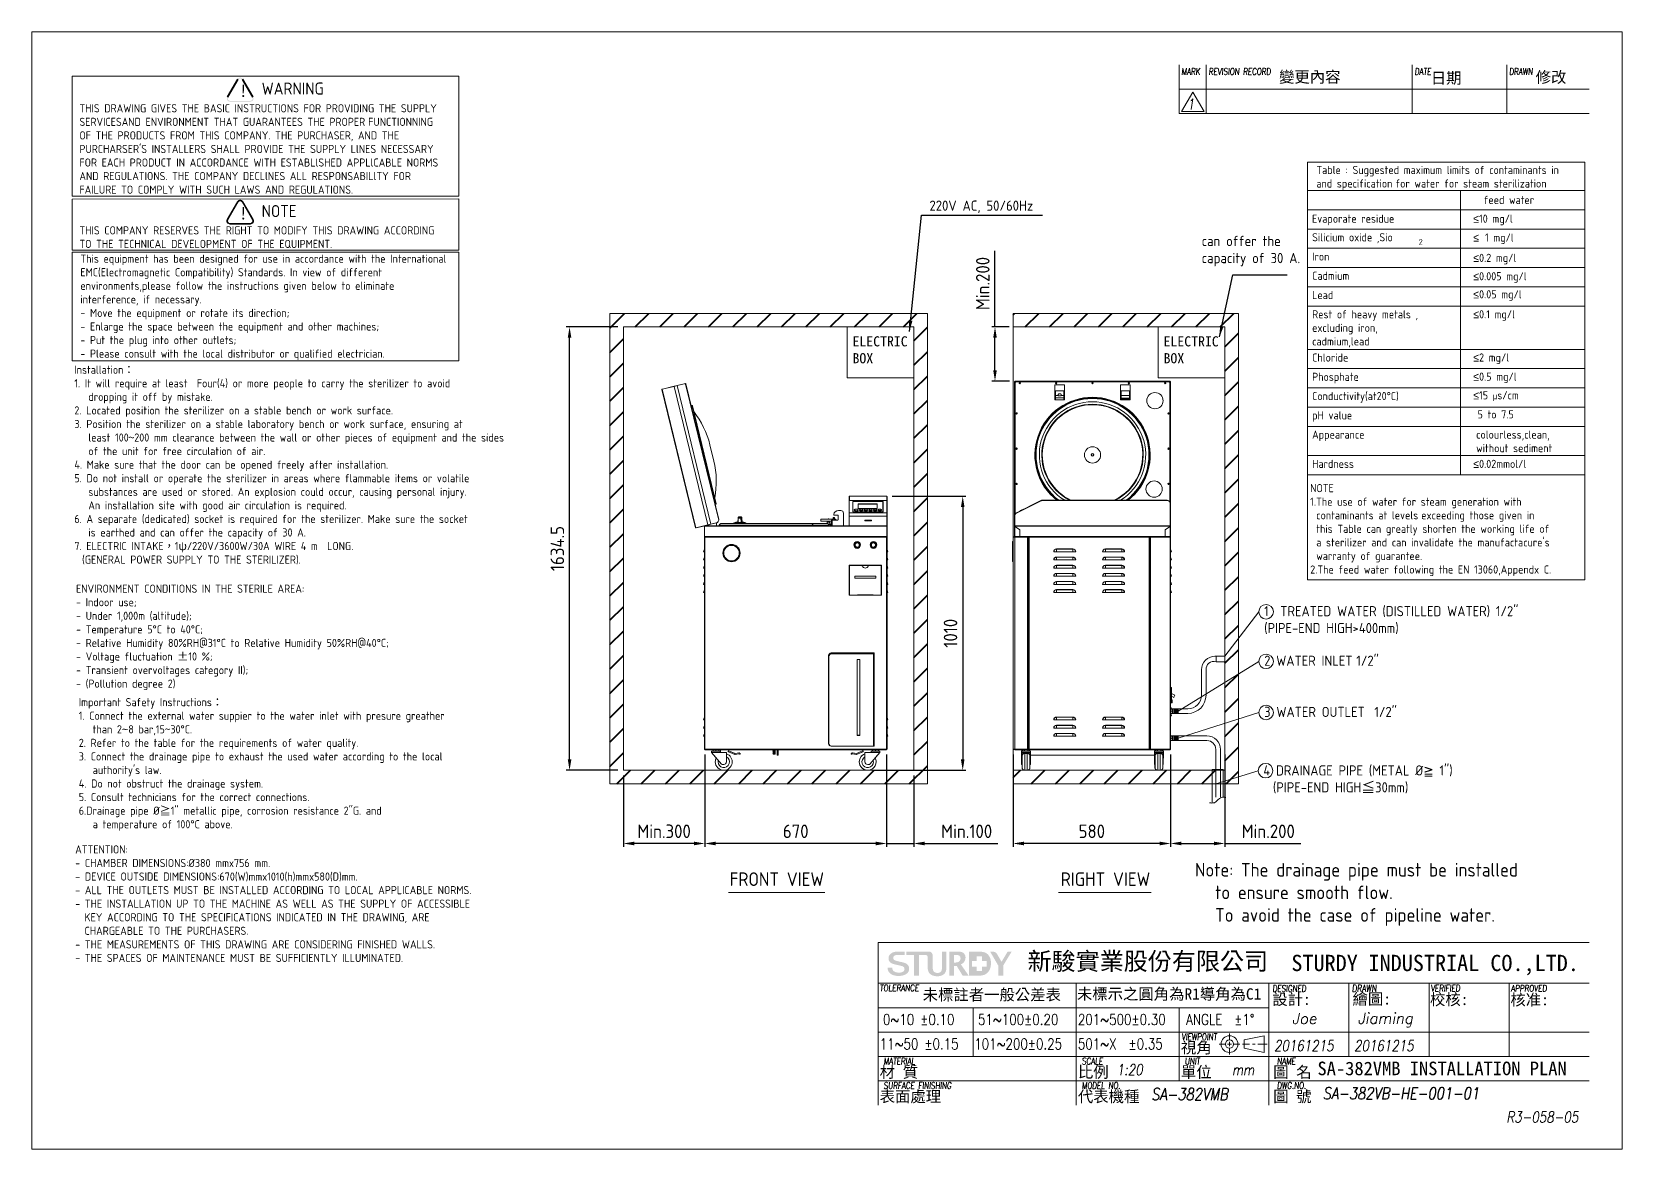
# Model space of a CAD drawing. Header units: millimetres. Extents: x 0 to 5860, y 0 to 4120.
import ezdxf

# ---------------------------------------------------------------- set-up
doc = ezdxf.new("R2010")
doc.units = ezdxf.units.MM
doc.layers.get('0').update_dxf_attribs({"lineweight": 15})
for name, color, linetype, lineweight in [('D', 3, 'Continuous', 13), ('F', 7, 'Continuous', 15), ('P', 2, 'Continuous', 40), ('S', 4, 'Continuous', 15), ('T', 4, 'Continuous', 15)]:
    doc.layers.add(name, color=color, linetype=linetype, lineweight=lineweight)
doc.styles.get("Standard").update_dxf_attribs({"font": 'kaiu.ttf'})
doc.styles.add('STU25', font='isocp2.shx')
doc.styles.add('Text', font='romans.shx', dxfattribs={"width": 0.8, "oblique": 10})
doc.dimstyles.new('STU25', dxfattribs={"dimscale": 20, "dimtxt": 2.5, "dimasz": 2, "dimexe": 0.6, "dimexo": 1, "dimgap": 1, "dimtad": 1, "dimdsep": 46, "dimtxsty": 'STU25', "dimcen": 2, "dimazin": 2, "dimtfac": 1, "dimtmove": 0, "dimatfit": 3, "dimfxl": 0, "dimtolj": 1, "dimtzin": 0, "dimarcsym": 0})
doc.dimstyles.new('STU25$7', dxfattribs={"dimscale": 20, "dimtxt": 2.5, "dimasz": 2, "dimexe": 1.25, "dimexo": 0.625, "dimgap": 1, "dimtad": 1, "dimdec": 4, "dimdsep": 46, "dimtxsty": 'STU25', "dimcen": 2.5, "dimazin": 2, "dimtfac": 1, "dimtdec": 4, "dimtmove": 0, "dimatfit": 3, "dimfxl": 0, "dimtolj": 1, "dimtzin": 0, "dimarcsym": 0})

msp = doc.modelspace()

# ---------------------------------------------------------------- texts
at = {"attachment_point": 1, "style": 'STU25'}
for s, insert, char_height in [('{\\f標楷體|b0|i0|c136|p65;新駿實業股份有限公司}', (3668.722, 725.747), 65), ('{\\f標楷體|b0|i0|c136|p65;STURDY\\H0.9667x; \\H1.034x;INDUSTRIAL CO.,LTD.}', (4640.994, 716.746), 60)]:
    msp.add_mtext(s, dxfattribs=dict(at, insert=insert, char_height=char_height))
at = {"layer": 'D', "color": 4}
msp.add_text('SA-382VMB INSTALLATION PLAN', height=50, dxfattribs=at).set_placement((4737.142, 272.886))
at = {"layer": 'D', "color": 11, "attachment_point": 1, "style": 'STU25'}
for s, insert, char_height in [('WARNING', (846.886, 3932.909), 44.4444), ('{\\f標楷體|b0|i0|c136|p65;!}', (763.991, 3924.3), 44.44444), ("\\PTHIS DRAWING GIVES THE BASIC INSTRUCTIONS FOR PROVIDING THE SUPPLY \\PSERVICESAND ENVIRONMENT THAT GUARANTEES THE PROPER{\\f????|b0|i0|c0|p54; }FUNCTIONNING \\POF THE PRODUCTS FROM THIS COMPANY. THE PURCHASER, AND THE \\PPURCHARSER'S INSTALLERS SHALL PROVIDE THE SUPPLY LlNES NECESSARY \\PFOR EACH PRODUCT IN ACCORDANCE WITH ESTABLlSHED APPLlCABLE NORMS \\PAND REGULATIONS. THE COMPANY DECLlNES ALL RESPONSABILlTY FOR \\PFAILURE TO COMPLY WITH SUCH LAWS AND REGULATIONS.\\P\\P\\PTHIS COMPANY RESERVES THE RIGHT TO MODIFY THIS DRAWING ACCORDING \\PTO THE TECHNICAL DEVELOPMENT OF THE EQUIPMENT.", (175.439, 3903.006), 30), ('Table : Suggested maximum limits of contaminants in \\Pand specification{\\f????|b0|i0|c0|p54; }for water for steam sterilization', (4733.098, 3625.605), 30), ('{\\f標楷體|b0|i0|c136|p65;!}', (763.991, 3472.569), 44.44444), ('NOTE', (846.886, 3481.177), 44.4444), ('feed water', (5349.618, 3515.067), 30), ('Evaporate residue   ', (4717.017, 3445.938), 30), ('{\\f新細明體|b0|i0|c136|p18;≤}10 mg/l', (5311.104, 3445.938), 30), ('Silicium oxide ,Sio', (4717.508, 3377.406), 30), ('2', (5110.203, 3355.241), 20.359), ('{\\f新細明體|b0|i0|c136|p18;≤  }1 mg/l', (5311.104, 3376.391), 30), ('This equipment has been designed for use in accordance with the International \\PEMC(Electromagnetic Compatibility) Standards. In view of different \\Penvironments,please follow the instructions given below to eliminate \\Pinterference, if necessary.\\P- Move the equipment or rotate its direction;\\P- Enlarge the space between the equipment and other machines;\\P- Put the plug into other outlets;\\P- Please consult with the local distributor or qualified electrician.', (178.914, 3298.491), 30), ('Iron', (4717.508, 3306.42), 30), ('{\\f新細明體|b0|i0|c136|p18;≤}0.2 mg/l', (5311.104, 3301.493), 30), ('Cadmium', (4717.508, 3235.433), 30), ('{\\f新細明體|b0|i0|c136|p18;≤}0.005 mg/l', (5311.104, 3233.729), 30), ('Lead', (4717.508, 3164.446), 30), ('{\\f新細明體|b0|i0|c136|p18;≤}0.05 mg/l', (5311.104, 3167.114), 30), ('Rest of heavy metals ,\\Pexcluding iron,\\Pcadmium,lead', (4717.508, 3093.46), 30), ('{\\f新細明體|b0|i0|c136|p18;≤}0.1 mg/l', (5311.104, 3093.561), 30), ('Chloride', (4717.508, 2933.85), 30), ('{\\f新細明體|b0|i0|c136|p18;≤}2 mg/l', (5311.104, 2934.096), 30), ('{\\fISOCP2|b1|i0|c0|p2;Installation\\f標楷體|b0|i0|c136|p65;：\\P}1. It will require at least  Four(4) or more people to carry the sterilizer to avoid\\P   dropping it off by mistake.\\P2. Located position the sterilizer on a stable bench or work surface.\\P3. Position the sterilizer on a stable laboratory bench or work surface, ensuring at \\P   least 100{\\f標楷體|b0|i0|c136|p65;~}200 mm clearance between the wall or other pieces of equipment and the sides \\P   of the unit for free circulation of air.\\P4. Make sure that the door can be opened freely after installation.\\P5. Do not install or operate the sterilizer in areas where flammable items or volatile \\P   substances are used or stored. An explosion could occur, causing personal injury. \\P   An installation site with good air circulation is required.\\P6. A separate (dedicated) socket is required for the sterilizer. Make sure the socket \\P   is earthed and can offer the capacity of 30 A.\\P7. ELECTRIC INTAKE{\\f標楷體|b0|i0|c136|p65;，}1{\\f標楷體|b0|i0|c136|p65;ψ}/220V/3600W/30A WIRE 4 m  LONG. \\P{\\f???|b0|i0|c0|p65; } (GENERAL POWER SUPPLY TO THE STERILIZER).', (156.872, 2889.095), 30), ('Phosphate', (4717.508, 2862.864), 30), ('{\\f新細明體|b0|i0|c136|p18;≤}0.5 mg/l', (5311.104, 2863.562), 30), ('Conductivity(at20%%dC)', (4717.508, 2791.877), 30), ('{\\f新細明體|b0|i0|c136|p18;≤}15 {\\f新細明體|b0|i0|c136|p18;\\H0.75x;μ}s/cm', (5311.104, 2794.818), 30), ('pH value', (4717.508, 2720.89), 30), ('5 to 7.5', (5327.061, 2724.302), 30), ('Appearance', (4717.508, 2649.904), 30), ('colourless,clean,\\Pwithout sediment  ', (5321.794, 2649.904), 30), ('Hardness', (4717.508, 2541.93), 30), ('{\\f新細明體|b0|i0|c136|p18;≤}0.02mmol/l', (5311.104, 2541.919), 30), ("NOTE \\P1.The use of water for steam generation with \\P{\\f????|b0|i0|c0|p54;  }contaminants at levels{\\f????|b0|i0|c0|p54; }exceeding those given in \\P{\\f????|b0|i0|c0|p54;  }this Table can greatly shorten the working life of \\P{\\f????|b0|i0|c0|p54;  }a sterilizer and can invalidate the manufactacure's \\P{\\f????|b0|i0|c0|p54;  }warranty of guarantee.\\P2.The feed water following the EN 13060,Appendx C.", (4710.408, 2452.44), 30), ('ENVIRONMENT CONDITIONS IN THE STERILE AREA:\\P- Indoor use;\\P- Under 1,000m (altitude);\\P- Temperature 5%%dC to 40%%dC;\\P- Relative Humidity 80%RH@31%%dC to Relative Humidity 50%RH@40%%dC;\\P- Voltage fluctuation {\\f標楷體|b0|i0|c136|p65;±}10 %;\\P- Transient overvoltages category II);\\P- (Pollution degree 2)', (162.965, 2081.795), 30), ('Important Safety Instructions{\\f標楷體|b0|i0|c136|p65;：\\P}1. Connect the external water suppier to the water inlet with presure greather\\P   than 2{\\f???|b0|i0|c0|p65;~}8 bar,15{\\f標楷體|b0|i0|c136|p65;~}30%%dC.\\P2. Refer to the table for the requirements of water quality.\\P3. Connect the drainage pipe to exhaust the used water according to the local \\P   authority\'s law.\\P4. Do not obstruct the drainage system.\\P5. Consult technicians for the correct connections.\\P6.Drainage pipe %%C{\\f標楷體|b0|i0|c136|p65;≧}1" metallic pipe, corrosion resistance 2"G. and\\P   a temperature of 100%%DC above.', (173.03, 1663.344), 30), ('ATTENTION:\\P- CHAMBER DIMENSIONS:%%c380 mmx756 mm.\\P- DEVICE OUTSIDE DIMENSIONS:670(W)mmx1010(h)mmx580(D)mm.\\P- ALL THE OUTLETS MUST BE INSTALLED ACCORDING TO LOCAL APPLICABLE NORMS.\\P- THE INSTALLATION UP TO THE MACHINE AS WELL AS THE SUPPLY OF ACCESSIBLE \\P  KEY ACCORDING TO THE SPECIFICATIONS INDICATED IN THE DRAWING, ARE \\P  CHARGEABLE TO THE PURCHASERS. \\P- THE MEASUREMENTS OF THIS DRAWING ARE CONSIDERING FINISHED WALLS.\\P- THE SPACES OF MAINTENANCE MUST BE SUFFICIENTLY ILLUMINATED.', (159.979, 1120.352), 30)]:
    msp.add_mtext(s, dxfattribs=dict(at, insert=insert, char_height=char_height))
at = {"layer": 'D', "color": 11, "attachment_point": 1}
for s, insert, char_height in [('{\\Fisocp2.shx;220V AC, 50/60Hz }', (3307.592, 3497.823), 37.768), ('{\\Fisocp2.shx;can offer the \\Pcapacity of 30 A.}', (4310.432, 3367.588), 37.768), ('ELECTRIC \\PBOX', (3023.975, 2997.337), 37.333), ('ELECTRIC \\PBOX', (4170.079, 2997.337), 37.333), ('{\\Fisocp2.shx;Note: The drainage pipe must be installed \\P\\f???|b0|i0|c0|p65;    \\Fisocp2.shx;to ensure smooth flow.\\P\\f???|b0|i0|c0|p65;    \\Fisocp2.shx;To avoid the case of pipeline water.}', (4285.722, 1055.291), 50), ('{\\Fisocp2.shx;FRONT VIEW}', (2571.251, 1020.731), 50), ('{\\Fisocp2.shx;RIGHT VIEW}', (3791.138, 1020.731), 50)]:
    msp.add_mtext(s, dxfattribs=dict(at, insert=insert, char_height=char_height))
at = {"layer": 'D', "char_height": 37.333, "attachment_point": 1}
for s, insert in [('{\\Fisocp2.shx;1  TREATED WATER (DISTILLED WATER) 1/2"\\P(PIPE-END HIGH>400mm)}', (4540.854, 2002.54)), ('{\\Fisocp2.shx;2 WATER INLET\\f???|b0|i0|c0|p65; \\Fisocp2.shx;1/2"}', (4540.854, 1819.719)), ('{\\Fisocp2.shx;3 WATER OUTLET \\f???|b0|i0|c0|p65; \\Fisocp2.shx;1/2"}', (4540.854, 1631.047))]:
    msp.add_mtext(s, dxfattribs=dict(at, insert=insert))
at = {"layer": 'D', "insert": (4537.84, 1415.221), "char_height": 37.333, "attachment_point": 1, "style": 'STU25'}
msp.add_mtext('4 DRAINAGE PIPE (METAL %%C{\\f新細明體|b0|i0|c136|p18;≧} 1")\\P{\\f????|b0|i0|c136|p18; } (PIPE-END HIGH{\\f標楷體|b0|i0|c136|p65;≦}30mm)', dxfattribs=at)
at = {"layer": 'F', "color": 1, "lineweight": 15, "style": 'Text', "oblique": 5, "width": 0.8}
for s, height, p in [('MARK', 24, (4235.952, 3961.554)), ('REVISION RECORD', 24, (4335.952, 3961.554)), ('DATE', 24, (5095.139, 3961.554)), ('DRAWN', 24, (5443.462, 3961.554)), ('TOLERANCE', 24, (3124.54, 582.604)), ('DESIGNED', 24, (4571.356, 580.24)), ('DRAWN', 24.9089, (4864.665, 580.686)), ('VERIFIED', 24, (5154.414, 581.8)), ('APPROVED', 24, (5450.004, 581.245)), ('VIEWPOINT', 24, (4236.574, 402.604)), ('MATERIAL', 24, (3138.342, 312.604)), ('SCALE', 24, (3868.767, 312.604)), ('UNIT', 24, (4248.342, 312.604)), ('NAME', 24, (4588.212, 312.604)), ('SURFACE FINISHING', 24, (3138.342, 222.604)), ('MODEL NO.', 24, (3868.767, 222.604)), ('DWG.NO.', 24, (4588.212, 222.604))]:
    msp.add_text(s, height=height, dxfattribs=at).set_placement(p)
at = {"layer": 'F', "lineweight": -3}
for s, height, p in [('變更內容', 41.5149, (4595.7, 3932.894)), ('日期', 41.5149, (5154.892, 3928.938)), ('修改', 41.5149, (5541.205, 3932.103)), ('未標註者一般公差表', 41.5149, (3282.303, 549.005)), ('未標示之圓角為R1導角為C1', 41.51487, (3850.804, 551.693)), ('設計:', 41.5149, (4570.788, 532.132)), ('繪圖:', 41.5149, (4866.327, 533.272)), ('校核:', 41.5149, (5151.725, 531.5)), ('核准:', 41.5149, (5448.239, 530.388)), ('視角', 41.5149, (4234.112, 353.789)), ('材 質', 41.5149, (3124.112, 263.789)), ('比例', 41.5149, (3854.536, 263.789)), ('單位', 41.5149, (4234.112, 263.789)), ('圖 名', 41.5149, (4573.981, 263.789)), ('表面處理', 41.5149, (3124.112, 173.789)), ('代表機種', 41.5149, (3854.536, 173.789)), ('圖 號', 41.5149, (4573.981, 173.789))]:
    msp.add_text(s, height=height, dxfattribs=at).set_placement(p)
at = {"layer": 'F', "lineweight": 20, "style": 'Text', "width": 0.8}
for s, p in [('0~10 ±0.10', (3136.329, 458.232)), ('51~100±0.20', (3486.329, 458.232)), ('201~500±0.30', (3854.378, 458.232)), ('ANGLE  ±1%%D', (4253.52, 458.232)), ('11~50 ±0.15', (3124.073, 368.232)), ('101~200±0.25', (3472.541, 368.232)), ('501~X  ±0.35', (3854.378, 368.232))]:
    msp.add_text(s, height=40, dxfattribs=at).set_placement(p)
at = {"layer": 'T', "lineweight": 20, "style": 'Text', "oblique": 10, "width": 0.8}
for s, height, p in [('1', 40, (4256.329, 3832.967)), ('20161215', 40, (4577.256, 361.87)), ('20161215', 40, (4872.256, 361.87)), ('1:20', 40, (3997.12, 273.055)), ('mm', 40, (4422.283, 273.168)), ('SA-382VMB', 44, (4124.658, 180.787)), ('SA-382VB-HE-001-01', 44, (4756.678, 184.08))]:
    msp.add_text(s, height=height, dxfattribs=at).set_placement(p)
at = {"layer": 'T', "lineweight": 20, "style": 'Text', "oblique": 10}
for s, p in [('Joe', (4643.169, 462.094)), ('Jiaming', (4885.263, 462.748))]:
    msp.add_text(s, height=40, dxfattribs=at).set_placement(p)
at = {"layer": 'T', "linetype": 'Continuous', "lineweight": 20, "insert": (5433.702, 138.677), "char_height": 40, "attachment_point": 1, "style": 'Text'}
msp.add_mtext('R3-058-05', dxfattribs=at)

# ---------------------------------------------------------------- blocks, each defined once
blk = doc.blocks.new('*D17')
at = {"layer": 'D', "color": 0, "lineweight": -2}
for p, q in [((3549, 3031.9), (3549, 3311.9)), ((3600.8, 3031.9), (3537, 3031.9)), ((3549, 2871.9), (3549, 2991.9)), ((3601.9, 2831.9), (3537, 2831.9))]:
    blk.add_line(p, q, dxfattribs=at)
at = {"layer": 'D', "color": 0}
for points in [[(3542.4, 2991.9), (3555.7, 2991.9), (3549, 3031.9)], [(3542.4, 2871.9), (3555.7, 2871.9), (3549, 2831.9)]]:
    blk.add_solid(points, dxfattribs=at)
at = {"layer": 'Defpoints', "color": 0}
for p in [(3549, 3031.9), (3620.8, 3031.9), (3621.9, 2831.9)]:
    blk.add_point(p, dxfattribs=at)
at = {"layer": 'D', "color": 0, "insert": (3504, 3191.9), "char_height": 50, "attachment_point": 5, "rotation": 90, "style": 'STU25'}
blk.add_mtext('\\A1;Min.200', dxfattribs=at)
blk = doc.blocks.new('*D18')
at = {"layer": 'D', "color": 0, "lineweight": -2}
for p, q in [((4195.8, 1455.4), (4195.8, 1115.2)), ((4395.8, 1455.4), (4395.8, 1115.2)), ((4235.8, 1127.2), (4355.8, 1127.2)), ((4395.8, 1127.2), (4675.9, 1127.2))]:
    blk.add_line(p, q, dxfattribs=at)
at = {"layer": 'D', "color": 0}
for points in [[(4235.8, 1133.9), (4235.8, 1120.5), (4195.8, 1127.2)], [(4355.8, 1133.9), (4355.8, 1120.5), (4395.8, 1127.2)]]:
    blk.add_solid(points, dxfattribs=at)
at = {"layer": 'Defpoints', "color": 0}
for p in [(4195.8, 1475.4), (4395.8, 1475.4), (4395.8, 1127.2)]:
    blk.add_point(p, dxfattribs=at)
at = {"layer": 'D', "color": 0, "insert": (4555.8, 1172.2), "char_height": 50, "attachment_point": 5, "style": 'STU25'}
blk.add_mtext('\\A1;Min.200', dxfattribs=at)
blk = doc.blocks.new('*D19')
at = {"layer": 'D', "color": 0, "lineweight": -2}
for p, q in [((3170.1, 2407.4), (3442.1, 2407.4)), ((3430.1, 2367.4), (3430.1, 1437.4)), ((3099.8, 1397.4), (3442.1, 1397.4))]:
    blk.add_line(p, q, dxfattribs=at)
at = {"layer": 'D', "color": 0}
for points in [[(3423.4, 2367.4), (3436.7, 2367.4), (3430.1, 2407.4)], [(3423.4, 1437.4), (3436.7, 1437.4), (3430.1, 1397.4)]]:
    blk.add_solid(points, dxfattribs=at)
at = {"layer": 'Defpoints', "color": 0}
for p in [(3150.1, 2407.4), (3079.8, 1397.4), (3430.1, 1397.4)]:
    blk.add_point(p, dxfattribs=at)
at = {"layer": 'D', "color": 0, "insert": (3385.1, 1902.4), "char_height": 50, "attachment_point": 5, "rotation": 90, "style": 'STU25'}
blk.add_mtext('\\A1;1010', dxfattribs=at)
blk = doc.blocks.new('dadq')
at = {"color": 7, "linetype": 'Continuous', "lineweight": 15}
for p, q in [((4201.8, 1622.4), (4201.7, 1622.4)), ((4201.8, 1597.4), (4201.7, 1597.4)), ((4201.8, 1632.4), (4201.8, 1622.4)), ((4204.7, 1622.4), (4201.8, 1622.4)), ((4201.8, 1607.4), (4201.8, 1597.4)), ((4204.7, 1597.4), (4201.8, 1597.4)), ((4206.9, 1615.4), (4202.4, 1615.4)), ((4206.9, 1606.9), (4202.4, 1606.9)), ((4206.9, 1623.9), (4204.6, 1623.9)), ((4210.7, 1623.9), (4207.7, 1623.9)), ((4207.7, 1619.6), (4207.7, 1623.9)), ((4207.7, 1611.1), (4207.7, 1619.6)), ((4207.7, 1606.9), (4207.7, 1611.1)), ((4207.7, 1606.9), (4210.7, 1606.9)), ((4210.7, 1606.9), (4210.7, 1623.9)), ((4214.7, 1622.9), (4210.7, 1623.9)), ((4210.7, 1606.9), (4214.7, 1607.9)), ((4214.7, 1606.9), (4214.7, 1623.9)), ((4215.7, 1623.9), (4214.7, 1623.9)), ((4214.7, 1606.9), (4215.7, 1606.9)), ((4215.7, 1606.9), (4215.7, 1623.9)), ((4219.7, 1622.9), (4215.7, 1623.9)), ((4215.7, 1606.9), (4219.7, 1607.9)), ((4219.7, 1606.9), (4219.7, 1623.9)), ((4220.7, 1623.9), (4219.7, 1623.9)), ((4219.7, 1606.9), (4220.7, 1606.9)), ((4220.7, 1606.9), (4220.7, 1623.9)), ((4224.7, 1622.9), (4220.7, 1623.9)), ((4220.7, 1606.9), (4224.7, 1607.9)), ((4224.7, 1606.9), (4224.7, 1623.9)), ((4225.7, 1623.9), (4224.7, 1623.9)), ((4224.7, 1606.9), (4225.7, 1606.9)), ((4225.7, 1606.9), (4225.7, 1623.9)), ((4228.9, 1623.1), (4225.7, 1623.9)), ((4225.7, 1606.9), (4228.9, 1607.7)), ((4229.7, 1622.1), (4229.7, 1608.7))]:
    blk.add_line(p, q, dxfattribs=at)
at = {"color": 8, "linetype": 'Continuous', "lineweight": 15}
blk.add_line((4228.9, 1607.7), (4228.9, 1623.1), dxfattribs=at)
at = {"color": 7, "linetype": 'Continuous', "lineweight": 15}
for centre, radius, start, end in [((4202.7, 1633), 1, 180, 211.78871), ((4202.7, 1608), 1, 180, 211.78871), ((4185.7, 1622.4), 19, 359.84078, 31.78871), ((4185.7, 1597.4), 19, 359.84078, 31.78871), ((4228.7, 1622.1), 1, 0, 75.96376), ((4228.7, 1608.7), 1, 284.03624, 0)]:
    blk.add_arc(centre, radius, start, end, dxfattribs=at)
for points, knots in [([(4201.7, 1619.6), (4201.7, 1619.7), (4201.7, 1620.5), (4201.8, 1621.4), (4202, 1622.2), (4202, 1622.4)], [0, 0, 0, 0, 0.109021, 0.825649, 1, 1, 1, 1]), ([(4202.4, 1615.4), (4202.2, 1616.1), (4201.8, 1617.5), (4201.7, 1618.9), (4201.7, 1619.6)], [0, 0, 0, 0, 0.495459, 1, 1, 1, 1]), ([(4201.7, 1611.1), (4201.7, 1611.2), (4201.7, 1612), (4201.9, 1613.4), (4202.2, 1614.7), (4202.4, 1615.4)], [0, 0, 0, 0, 0.070085, 0.530781, 1, 1, 1, 1]), ([(4202.4, 1606.9), (4202.2, 1607.6), (4201.8, 1609), (4201.7, 1610.4), (4201.7, 1611.1)], [0, 0, 0, 0, 0.49546, 1, 1, 1, 1]), ([(4206.9, 1623.9), (4207.1, 1623.2), (4207.6, 1621.8), (4207.6, 1620.4), (4207.7, 1619.6)], [0, 0, 0, 0, 0.495459, 1, 1, 1, 1]), ([(4207.7, 1623.9), (4207.7, 1623.9), (4207.6, 1623.9), (4207.2, 1623.9), (4206.9, 1623.9)], [0, 0, 0, 0, 0.268641, 1, 1, 1, 1]), ([(4207.7, 1619.6), (4207.7, 1619.5), (4207.7, 1618.8), (4207.5, 1617.3), (4207.1, 1616), (4206.9, 1615.4)], [0, 0, 0, 0, 0.070086, 0.530783, 1, 1, 1, 1]), ([(4206.9, 1615.4), (4207.1, 1614.7), (4207.6, 1613.3), (4207.6, 1611.9), (4207.7, 1611.1)], [0, 0, 0, 0, 0.495459, 1, 1, 1, 1]), ([(4207.7, 1611.1), (4207.7, 1611), (4207.7, 1610.3), (4207.5, 1608.8), (4207.1, 1607.5), (4206.9, 1606.9)], [0, 0, 0, 0, 0.0700859, 0.5307833, 1, 1, 1, 1]), ([(4206.9, 1606.9), (4207.2, 1606.9), (4207.6, 1606.9), (4207.7, 1606.9), (4207.7, 1606.9)], [0, 0, 0, 0, 0.731359, 1, 1, 1, 1])]:
    blk.add_open_spline(points, degree=3, knots=knots, dxfattribs=at)
blk = doc.blocks.new('adaw')
at = {"color": 7, "linetype": 'Continuous', "lineweight": 15}
for p, q in [((4291.1, 1564.2), (4285.9, 1564.2)), ((4286, 1562.7), (4285.9, 1562.7)), ((4291.1, 1547.2), (4285.9, 1547.2)), ((4291.6, 1562.7), (4286, 1562.7)), ((4291.1, 1555.7), (4286.7, 1555.7)), ((4291.9, 1559.9), (4291.9, 1564.2)), ((4294.9, 1564.2), (4291.9, 1564.2)), ((4291.9, 1551.4), (4291.9, 1559.9)), ((4291.9, 1547.2), (4291.9, 1551.4)), ((4291.9, 1547.2), (4294.9, 1547.2)), ((4294.9, 1547.2), (4294.9, 1564.2)), ((4298.9, 1563.2), (4294.9, 1564.2)), ((4294.9, 1547.2), (4298.9, 1548.2)), ((4298.9, 1547.2), (4298.9, 1564.2)), ((4299.9, 1564.2), (4298.9, 1564.2)), ((4298.9, 1547.2), (4299.9, 1547.2)), ((4299.9, 1547.2), (4299.9, 1564.2)), ((4303.9, 1563.2), (4299.9, 1564.2)), ((4299.9, 1547.2), (4303.9, 1548.2)), ((4303.9, 1547.2), (4303.9, 1564.2)), ((4304.9, 1564.2), (4303.9, 1564.2)), ((4303.9, 1547.2), (4304.9, 1547.2)), ((4304.9, 1547.2), (4304.9, 1564.2)), ((4308.9, 1563.2), (4304.9, 1564.2)), ((4304.9, 1547.2), (4308.9, 1548.2)), ((4308.9, 1547.2), (4308.9, 1564.2)), ((4309.9, 1564.2), (4308.9, 1564.2)), ((4308.9, 1547.2), (4309.9, 1547.2)), ((4309.9, 1547.2), (4309.9, 1564.2)), ((4313.1, 1563.3), (4309.9, 1564.2)), ((4309.9, 1547.2), (4313.1, 1548)), ((4313.9, 1562.4), (4313.9, 1548.9))]:
    blk.add_line(p, q, dxfattribs=at)
at = {"color": 8, "linetype": 'Continuous', "lineweight": 15}
blk.add_line((4313.1, 1548), (4313.1, 1563.3), dxfattribs=at)
at = {"color": 7, "linetype": 'Continuous', "lineweight": 15}
for centre, start, end in [((4286.9, 1548.2), 180, 211.78871), ((4312.9, 1562.4), 0, 75.96376), ((4312.9, 1548.9), 284.03624, 0)]:
    blk.add_arc(centre, 1, start, end, dxfattribs=at)
for points, knots in [([(4285.9, 1559.9), (4285.9, 1560), (4285.9, 1560.8), (4286, 1561.7), (4286.2, 1562.5), (4286.3, 1562.7)], [0, 0, 0, 0, 0.109021, 0.825649, 1, 1, 1, 1]), ([(4286.7, 1555.7), (4286.4, 1556.3), (4286, 1557.7), (4285.9, 1559.2), (4285.9, 1559.9)], [0, 0, 0, 0, 0.495459, 1, 1, 1, 1]), ([(4285.9, 1551.4), (4285.9, 1551.5), (4285.9, 1552.3), (4286.1, 1553.7), (4286.5, 1555), (4286.7, 1555.7)], [0, 0, 0, 0, 0.070085, 0.530781, 1, 1, 1, 1]), ([(4286.7, 1547.2), (4286.4, 1547.8), (4286, 1549.2), (4285.9, 1550.7), (4285.9, 1551.4)], [0, 0, 0, 0, 0.49546, 1, 1, 1, 1]), ([(4291.9, 1564.2), (4291.9, 1564.2), (4291.8, 1564.2), (4291.4, 1564.2), (4291.1, 1564.2)], [0, 0, 0, 0, 0.268641, 1, 1, 1, 1]), ([(4291.1, 1564.2), (4291.4, 1563.5), (4291.8, 1562.1), (4291.9, 1560.6), (4291.9, 1559.9)], [0, 0, 0, 0, 0.495459, 1, 1, 1, 1]), ([(4291.9, 1559.9), (4291.9, 1559.8), (4291.9, 1559), (4291.7, 1557.6), (4291.3, 1556.3), (4291.1, 1555.7)], [0, 0, 0, 0, 0.070086, 0.530783, 1, 1, 1, 1]), ([(4291.1, 1555.7), (4291.4, 1555), (4291.8, 1553.6), (4291.9, 1552.1), (4291.9, 1551.4)], [0, 0, 0, 0, 0.495459, 1, 1, 1, 1]), ([(4291.9, 1551.4), (4291.9, 1551.3), (4291.9, 1550.5), (4291.7, 1549.1), (4291.3, 1547.8), (4291.1, 1547.2)], [0, 0, 0, 0, 0.0700859, 0.5307833, 1, 1, 1, 1]), ([(4291.1, 1547.2), (4291.4, 1547.2), (4291.8, 1547.2), (4291.9, 1547.2), (4291.9, 1547.2)], [0, 0, 0, 0, 0.731359, 1, 1, 1, 1])]:
    blk.add_open_spline(points, degree=3, knots=knots, dxfattribs=at)
blk = doc.blocks.new('*D22')
at = {"layer": 'D', "color": 0, "lineweight": -2}
for p, q in [((2479.7, 1377.4), (2479.7, 1115.2)), ((3149.7, 1377.4), (3149.7, 1115.2)), ((3109.7, 1127.2), (2519.7, 1127.2))]:
    blk.add_line(p, q, dxfattribs=at)
at = {"layer": 'D', "color": 0}
for points in [[(2519.7, 1133.9), (2519.7, 1120.5), (2479.7, 1127.2)], [(3109.7, 1133.9), (3109.7, 1120.5), (3149.7, 1127.2)]]:
    blk.add_solid(points, dxfattribs=at)
at = {"layer": 'Defpoints', "color": 0}
for p in [(2479.7, 1397.4), (3149.7, 1397.4), (2479.7, 1127.2)]:
    blk.add_point(p, dxfattribs=at)
at = {"layer": 'D', "color": 0, "insert": (2814.7, 1172.2), "char_height": 50, "attachment_point": 5, "style": 'STU25'}
blk.add_mtext('\\A1;670', dxfattribs=at)
blk = doc.blocks.new('*D23')
at = {"layer": 'D', "color": 0, "lineweight": -2}
for p, q in [((2479.7, 1455.4), (2479.7, 1115.2)), ((2179.7, 1377.4), (2179.7, 1115.2)), ((2439.7, 1127.2), (2219.7, 1127.2))]:
    blk.add_line(p, q, dxfattribs=at)
at = {"layer": 'D', "color": 0}
for points in [[(2219.7, 1133.9), (2219.7, 1120.5), (2179.7, 1127.2)], [(2439.7, 1133.9), (2439.7, 1120.5), (2479.7, 1127.2)]]:
    blk.add_solid(points, dxfattribs=at)
at = {"layer": 'Defpoints', "color": 0}
for p in [(2479.7, 1475.4), (2179.7, 1397.4), (2179.7, 1127.2)]:
    blk.add_point(p, dxfattribs=at)
at = {"layer": 'D', "color": 0, "insert": (2329.7, 1172.2), "char_height": 50, "attachment_point": 5, "style": 'STU25'}
blk.add_mtext('\\A1;Min.300', dxfattribs=at)
blk = doc.blocks.new('*D24')
at = {"layer": 'D', "color": 0, "lineweight": -2}
for p, q in [((3149.7, 1455.4), (3149.7, 1115.2)), ((3249.7, 1377.4), (3249.7, 1115.2)), ((3109.7, 1127.2), (3069.7, 1127.2)), ((3149.7, 1127.2), (3249.7, 1127.2)), ((3289.7, 1127.2), (3559.8, 1127.2))]:
    blk.add_line(p, q, dxfattribs=at)
at = {"layer": 'D', "color": 0}
for points in [[(3109.7, 1133.9), (3109.7, 1120.5), (3149.7, 1127.2)], [(3289.7, 1133.9), (3289.7, 1120.5), (3249.7, 1127.2)]]:
    blk.add_solid(points, dxfattribs=at)
at = {"layer": 'Defpoints', "color": 0}
for p in [(3149.7, 1475.4), (3249.7, 1397.4), (3249.7, 1127.2)]:
    blk.add_point(p, dxfattribs=at)
at = {"layer": 'D', "color": 0, "insert": (3444.7, 1172.2), "char_height": 50, "attachment_point": 5, "style": 'STU25'}
blk.add_mtext('\\A1;Min.100', dxfattribs=at)
blk = doc.blocks.new('*D25')
at = {"layer": 'D', "color": 0, "lineweight": -2}
for p, q in [((2159.7, 3031.9), (1969.4, 3031.9)), ((1981.4, 1437.4), (1981.4, 2991.9)), ((2159.7, 1397.4), (1969.4, 1397.4))]:
    blk.add_line(p, q, dxfattribs=at)
at = {"layer": 'D', "color": 0}
for points in [[(1974.8, 2991.9), (1988.1, 2991.9), (1981.4, 3031.9)], [(1974.8, 1437.4), (1988.1, 1437.4), (1981.4, 1397.4)]]:
    blk.add_solid(points, dxfattribs=at)
at = {"layer": 'Defpoints', "color": 0}
for p in [(1981.4, 3031.9), (2179.7, 3031.9), (2179.7, 1397.4)]:
    blk.add_point(p, dxfattribs=at)
at = {"layer": 'D', "color": 0, "insert": (1936.4, 2214.7), "char_height": 50, "attachment_point": 5, "rotation": 90, "style": 'STU25'}
blk.add_mtext('\\A1;1634.5', dxfattribs=at)
blk = doc.blocks.new('*D26')
at = {"layer": 'D', "color": 0, "lineweight": -2}
for p, q in [((3615.8, 1455.4), (3615.8, 1115.2)), ((4195.8, 1455.4), (4195.8, 1115.2)), ((4155.8, 1127.2), (3655.8, 1127.2))]:
    blk.add_line(p, q, dxfattribs=at)
at = {"layer": 'D', "color": 0}
for points in [[(3655.8, 1133.9), (3655.8, 1120.5), (3615.8, 1127.2)], [(4155.8, 1133.9), (4155.8, 1120.5), (4195.8, 1127.2)]]:
    blk.add_solid(points, dxfattribs=at)
at = {"layer": 'Defpoints', "color": 0}
for p in [(3615.8, 1475.4), (4195.8, 1475.4), (3615.8, 1127.2)]:
    blk.add_point(p, dxfattribs=at)
at = {"layer": 'D', "color": 0, "insert": (3905.8, 1172.2), "char_height": 50, "attachment_point": 5, "style": 'STU25'}
blk.add_mtext('\\A1;580', dxfattribs=at)

# ---------------------------------------------------------------- dimensions: what is measured, and where the dimension line sits
at = {"layer": 'D'}
dim = msp.add_linear_dim(base=(3549.017, 3031.904), p1=(3621.92, 2831.904), p2=(3620.82, 3031.904), angle=90, text='Min.<>', dimstyle='STU25', dxfattribs=at)
dim.commit()
dim.dimension.update_dxf_attribs({"geometry": '*D17', "text_midpoint": (3504.013, 3191.924)})
for base, p1, p2, picture, middle in [((1981.429, 3031.904), (2179.716, 1397.404), (2179.716, 3031.904), '*D25', (1936.429, 2214.654)), ((3430.079, 1397.404), (3150.116, 2407.404), (3079.819, 1397.404), '*D19', (3385.079, 1902.404))]:
    dim = msp.add_linear_dim(base=base, p1=p1, p2=p2, angle=90, dimstyle='STU25', dxfattribs=at)
    dim.commit()
    dim.dimension.update_dxf_attribs({"geometry": picture, "text_midpoint": middle})
for base, p1, p2, picture, middle in [((2179.716, 1127.205), (2479.716, 1475.404), (2179.716, 1397.404), '*D23', (2329.716, 1172.205)), ((3249.716, 1127.205), (3149.716, 1475.404), (3249.716, 1397.404), '*D24', (3444.736, 1172.205)), ((4395.82, 1127.205), (4195.82, 1475.404), (4395.82, 1475.404), '*D18', (4555.84, 1172.21))]:
    dim = msp.add_linear_dim(base=base, p1=p1, p2=p2, text='Min.<>', dimstyle='STU25', dxfattribs=at)
    dim.commit()
    dim.dimension.update_dxf_attribs({"geometry": picture, "text_midpoint": middle})
for base, p1, p2, picture, middle in [((3615.82, 1127.205), (4195.82, 1475.404), (3615.82, 1475.404), '*D26', (3905.82, 1172.205)), ((2479.716, 1127.205), (3149.716, 1397.404), (2479.716, 1397.404), '*D22', (2814.716, 1172.205))]:
    dim = msp.add_linear_dim(base=base, p1=p1, p2=p2, dimstyle='STU25', dxfattribs=at)
    dim.commit()
    dim.dimension.update_dxf_attribs({"geometry": picture, "text_midpoint": middle})

# ---------------------------------------------------------------- hatches: boundary and pattern name
at = {"layer": 'D'}
h = msp.add_hatch(color=11, dxfattribs=at)
edge = h.paths.add_edge_path()
edge.add_line((758.062, 3945.291), (720.125, 3879.582))
edge.add_arc((729.748, 3874.026), 11.111, 149.9999999, 270)
edge.add_line((729.748, 3862.915), (805.622, 3862.915))
edge.add_arc((805.622, 3874.026), 11.111, 270, 389.9999999)
edge.add_line((815.245, 3879.582), (777.307, 3945.291))
edge.add_arc((767.685, 3939.736), 11.111, 30, 150)
edge = h.paths.add_edge_path(flags=16)
edge.add_arc((767.685, 3939.736), 8.889, 30, 150)
edge.add_line((759.987, 3944.18), (722.05, 3878.471))
edge.add_arc((729.748, 3874.026), 8.889, 149.9999999, 270)
edge.add_line((729.748, 3865.138), (805.622, 3865.138))
edge.add_arc((805.622, 3874.026), 8.889, 270, 389.9999999)
edge.add_line((813.32, 3878.471), (775.383, 3944.18))
h = msp.add_hatch(color=11, dxfattribs=at)
edge = h.paths.add_edge_path()
edge.add_line((758.062, 3493.56), (720.125, 3427.85))
edge.add_arc((729.748, 3422.295), 11.111, 149.9999999, 270)
edge.add_line((729.748, 3411.183), (805.622, 3411.183))
edge.add_arc((805.622, 3422.295), 11.111, 270, 389.9999999)
edge.add_line((815.245, 3427.85), (777.307, 3493.56))
edge.add_arc((767.685, 3488.004), 11.111, 30, 150)
edge = h.paths.add_edge_path(flags=16)
edge.add_arc((767.685, 3488.004), 8.889, 30, 150)
edge.add_line((759.987, 3492.448), (722.05, 3426.739))
edge.add_arc((729.748, 3422.295), 8.889, 149.9999999, 270)
edge.add_line((729.748, 3413.406), (805.622, 3413.406))
edge.add_arc((805.622, 3422.295), 8.889, 270, 389.9999999)
edge.add_line((813.32, 3426.739), (775.383, 3492.448))
at = {"layer": 'F'}
h = msp.add_hatch(color=256, dxfattribs=at)
edge = h.paths.add_edge_path()
edge.add_spline(control_points=[(3170.174, 669.584), (3170.174, 666.289), (3170.812, 663.471), (3172.092, 661.133), (3173.37, 658.802), (3175.151, 656.892), (3177.433, 655.404), (3179.715, 653.912), (3182.337, 652.827), (3185.305, 652.142), (3188.268, 651.463), (3191.477, 651.114), (3194.952, 651.114), (3198.692, 651.114), (3201.885, 651.501), (3204.531, 652.264), (3207.182, 653.028), (3209.325, 654.014), (3210.973, 655.223), (3212.615, 656.432), (3213.798, 657.817), (3214.523, 659.385), (3215.254, 660.956), (3215.622, 662.546), (3215.622, 664.154), (3215.622, 667.451), (3214.773, 669.889), (3213.089, 671.458), (3211.401, 673.024), (3209.555, 674.13), (3207.546, 674.778), (3204.078, 675.9), (3200.039, 676.965), (3195.435, 677.976), (3190.823, 678.977), (3185.144, 680.288), (3178.391, 681.896), (3174.188, 682.865), (3170.705, 684.127), (3167.914, 685.7), (3165.139, 687.274), (3162.924, 689.016), (3161.282, 690.947), (3159.636, 692.884), (3158.475, 694.932), (3157.79, 697.102), (3157.104, 699.28), (3156.762, 701.488), (3156.762, 703.745), (3156.762, 708.089), (3157.79, 711.85), (3159.844, 715.033), (3161.902, 718.209), (3164.608, 720.841), (3167.986, 722.937), (3171.363, 725.024), (3174.097, 726.297), (3178.387, 727.307), (3182.678, 728.314), (3188.524, 728.345), (3192.899, 728.345), (3198.01, 728.345), (3216.605, 728.345), (3216.605, 728.345), (3216.605, 728.345), (3216.551, 716.315), (3216.551, 716.315), (3216.551, 716.315), (3188.377, 716.492), (3185.558, 715.91), (3183.478, 715.475), (3181.632, 715.266), (3179.901, 714.422), (3178.161, 713.578), (3176.723, 712.434), (3175.582, 710.984), (3174.445, 709.539), (3173.875, 707.726), (3173.875, 705.553), (3173.875, 702.494), (3174.943, 700.104), (3177.094, 698.37), (3179.237, 696.638), (3182.036, 695.332), (3185.503, 694.449), (3185.875, 694.37), (3187.309, 694.028), (3189.821, 693.424), (3192.333, 692.82), (3195.13, 692.156), (3198.234, 691.428), (3201.338, 690.706), (3204.377, 690), (3207.34, 689.315), (3210.308, 688.631), (3212.431, 688.134), (3213.705, 687.806), (3216.9, 686.925), (3219.677, 685.714), (3222.058, 684.191), (3224.427, 682.667), (3226.412, 680.913), (3228.007, 678.94), (3229.606, 676.965), (3230.792, 674.857), (3231.571, 672.607), (3232.341, 670.349), (3232.731, 668.097), (3232.731, 665.845), (3232.731, 661.015), (3231.616, 656.892), (3229.376, 653.479), (3227.139, 650.056), (3224.202, 647.258), (3220.545, 645.088), (3216.9, 642.905), (3212.748, 641.321), (3208.093, 640.316), (3203.44, 639.31), (3198.692, 638.801), (3193.85, 638.801), (3188.292, 638.801), (3183.04, 639.412), (3178.126, 640.615), (3173.189, 641.825), (3168.899, 643.675), (3165.25, 646.167), (3161.597, 648.664), (3158.675, 651.865), (3156.49, 655.762), (3154.3, 659.674), (3153.153, 664.278), (3153.067, 669.584), (3153.067, 669.584), (3170.174, 669.584), (3170.174, 669.584)], knot_values=[0, 0, 0, 0, 1, 1, 1, 2, 2, 2, 3, 3, 3, 4, 4, 4, 5, 5, 5, 6, 6, 6, 7, 7, 7, 8, 8, 8, 9, 9, 9, 10, 10, 10, 11, 11, 11, 12, 12, 12, 13, 13, 13, 14, 14, 14, 15, 15, 15, 16, 16, 16, 17, 17, 17, 18, 18, 18, 19, 19, 19, 20, 20, 20, 21, 21, 21, 22, 22, 22, 23, 23, 23, 24, 24, 24, 25, 25, 25, 26, 26, 26, 27, 27, 27, 28, 28, 28, 29, 29, 29, 30, 30, 30, 31, 31, 31, 32, 32, 32, 33, 33, 33, 34, 34, 34, 35, 35, 35, 36, 36, 36, 37, 37, 37, 38, 38, 38, 39, 39, 39, 40, 40, 40, 41, 41, 41, 42, 42, 42, 43, 43, 43, 44, 44, 44, 45, 45, 45, 45], degree=3, periodic=0)
edge = h.paths.add_edge_path()
edge.add_spline(control_points=[(3300.69, 709.595), (3300.401, 711.611), (3299.811, 713.609), (3298.632, 714.488), (3295.839, 716.568), (3293.149, 716.134), (3293.149, 716.134), (3293.149, 716.134), (3290.72, 716.134), (3290.72, 716.134), (3290.72, 716.134), (3268.415, 716.134), (3268.415, 716.134), (3268.415, 716.134), (3268.415, 639.932), (3268.415, 639.932), (3268.415, 639.932), (3250.052, 639.932), (3250.052, 639.932), (3250.052, 639.932), (3250.052, 716.134), (3250.052, 716.134), (3250.052, 716.134), (3221.825, 716.134), (3221.825, 716.134), (3221.825, 716.134), (3221.825, 728.345), (3221.825, 728.345), (3221.825, 728.345), (3303.442, 728.345), (3303.442, 728.345)], knot_values=[5.57805139, 5.57805139, 5.57805139, 5.57805139, 6, 6, 6, 7, 7, 7, 8, 8, 8, 9, 9, 9, 10, 10, 10, 11, 11, 11, 12, 12, 12, 13, 13, 13, 14, 14, 14, 15, 15, 15, 15], degree=3, periodic=0)
edge.add_spline(control_points=[(3303.28, 728.345), (3304.976, 728.345), (3306.881, 728.345), (3306.881, 728.345), (3306.881, 728.345), (3311.981, 728.677), (3315.937, 724.296), (3319.544, 720.306), (3319.057, 715.39), (3319.057, 715.39), (3319.057, 715.39), (3319.057, 674.086), (3319.057, 674.086), (3319.057, 664.283), (3320.723, 657.78), (3324.043, 654.591), (3327.375, 651.399), (3331.693, 649.806), (3336.986, 649.806), (3342.208, 649.806), (3346.352, 651.377), (3349.446, 654.532), (3352.536, 657.69), (3354.081, 663.765), (3354.081, 672.777), (3354.081, 672.777), (3354.081, 728.345), (3354.081, 728.345), (3354.081, 728.345), (3370.111, 728.345), (3370.111, 728.345), (3370.111, 728.345), (3370.111, 674.033), (3370.111, 674.033), (3370.111, 663.791), (3368.817, 656.458), (3366.25, 652.013), (3363.687, 647.586), (3359.965, 644.082), (3355.108, 641.53), (3350.258, 638.99), (3344.102, 637.711), (3336.657, 637.711), (3329.32, 637.711), (3323.033, 638.899), (3317.779, 641.257), (3312.526, 643.633), (3308.354, 647.151), (3305.286, 651.837), (3302.237, 656.512), (3300.69, 663.979), (3300.69, 674.211), (3300.69, 674.211), (3300.69, 693.955), (3300.69, 709.595)], knot_values=[0.44538039, 0.44538039, 0.44538039, 0.44538039, 1, 1, 1, 2, 2, 2, 3, 3, 3, 4, 4, 4, 5, 5, 5, 6, 6, 6, 7, 7, 7, 8, 8, 8, 9, 9, 9, 10, 10, 10, 11, 11, 11, 12, 12, 12, 13, 13, 13, 14, 14, 14, 15, 15, 15, 16, 16, 16, 17, 17, 17, 17.60391729, 17.60391729, 17.60391729, 17.60391729], degree=3, periodic=0)
h = msp.add_hatch(color=256, dxfattribs=at)
edge = h.paths.add_edge_path()
edge.add_spline(control_points=[(3306.881, 728.345), (3306.881, 728.345), (3221.825, 728.345), (3221.825, 728.345)], knot_values=[14, 14, 14, 14, 15, 15, 15, 15], degree=3, periodic=0)
edge.add_spline(control_points=[(3221.825, 728.345), (3221.825, 728.345), (3221.825, 716.134), (3221.825, 716.134)], knot_values=[13, 13, 13, 13, 14, 14, 14, 14], degree=3, periodic=0)
edge.add_spline(control_points=[(3221.825, 716.134), (3221.825, 716.134), (3250.052, 716.134), (3250.052, 716.134)], knot_values=[12, 12, 12, 12, 13, 13, 13, 13], degree=3, periodic=0)
edge.add_spline(control_points=[(3250.052, 716.134), (3250.052, 716.134), (3250.052, 639.932), (3250.052, 639.932)], knot_values=[11, 11, 11, 11, 12, 12, 12, 12], degree=3, periodic=0)
edge.add_spline(control_points=[(3250.052, 639.932), (3250.052, 639.932), (3268.415, 639.932), (3268.415, 639.932)], knot_values=[10, 10, 10, 10, 11, 11, 11, 11], degree=3, periodic=0)
edge.add_spline(control_points=[(3268.415, 639.932), (3268.415, 639.932), (3268.415, 716.134), (3268.415, 716.134)], knot_values=[9, 9, 9, 9, 10, 10, 10, 10], degree=3, periodic=0)
edge.add_spline(control_points=[(3268.415, 716.134), (3268.415, 716.134), (3290.72, 716.134), (3290.72, 716.134)], knot_values=[8, 8, 8, 8, 9, 9, 9, 9], degree=3, periodic=0)
edge.add_spline(control_points=[(3290.72, 716.134), (3290.72, 716.134), (3293.149, 716.134), (3293.149, 716.134)], knot_values=[7, 7, 7, 7, 8, 8, 8, 8], degree=3, periodic=0)
edge.add_spline(control_points=[(3293.149, 716.134), (3293.149, 716.134), (3295.839, 716.568), (3298.632, 714.488)], knot_values=[6, 6, 6, 6, 7, 7, 7, 7], degree=3, periodic=0)
edge.add_spline(control_points=[(3298.632, 714.488), (3299.811, 713.609), (3300.401, 711.611), (3300.69, 709.595)], knot_values=[5.57805139, 5.57805139, 5.57805139, 5.57805139, 6, 6, 6, 6], degree=3, periodic=0)
edge.add_spline(control_points=[(3300.69, 709.595), (3300.69, 693.955), (3300.69, 674.211), (3300.69, 674.211)], knot_values=[17, 17, 17, 17, 17.60391729, 17.60391729, 17.60391729, 17.60391729], degree=3, periodic=0)
edge.add_spline(control_points=[(3300.69, 674.211), (3300.69, 663.979), (3302.237, 656.512), (3305.286, 651.837)], knot_values=[16, 16, 16, 16, 17, 17, 17, 17], degree=3, periodic=0)
edge.add_spline(control_points=[(3305.286, 651.837), (3308.354, 647.151), (3312.526, 643.633), (3317.779, 641.257)], knot_values=[15, 15, 15, 15, 16, 16, 16, 16], degree=3, periodic=0)
edge.add_spline(control_points=[(3317.779, 641.257), (3323.033, 638.899), (3329.32, 637.711), (3336.657, 637.711)], knot_values=[14, 14, 14, 14, 15, 15, 15, 15], degree=3, periodic=0)
edge.add_spline(control_points=[(3336.657, 637.711), (3344.102, 637.711), (3350.258, 638.99), (3355.108, 641.53)], knot_values=[13, 13, 13, 13, 14, 14, 14, 14], degree=3, periodic=0)
edge.add_spline(control_points=[(3355.108, 641.53), (3359.965, 644.082), (3363.687, 647.586), (3366.25, 652.013)], knot_values=[12, 12, 12, 12, 13, 13, 13, 13], degree=3, periodic=0)
edge.add_spline(control_points=[(3366.25, 652.013), (3368.817, 656.458), (3370.111, 663.791), (3370.111, 674.033)], knot_values=[11, 11, 11, 11, 12, 12, 12, 12], degree=3, periodic=0)
edge.add_spline(control_points=[(3370.111, 674.033), (3370.111, 674.033), (3370.111, 728.345), (3370.111, 728.345)], knot_values=[10, 10, 10, 10, 11, 11, 11, 11], degree=3, periodic=0)
edge.add_spline(control_points=[(3370.111, 728.345), (3370.111, 728.345), (3354.081, 728.345), (3354.081, 728.345)], knot_values=[9, 9, 9, 9, 10, 10, 10, 10], degree=3, periodic=0)
edge.add_spline(control_points=[(3354.081, 728.345), (3354.081, 728.345), (3354.081, 672.777), (3354.081, 672.777)], knot_values=[8, 8, 8, 8, 9, 9, 9, 9], degree=3, periodic=0)
edge.add_spline(control_points=[(3354.081, 672.777), (3354.081, 663.765), (3352.536, 657.69), (3349.446, 654.532)], knot_values=[7, 7, 7, 7, 8, 8, 8, 8], degree=3, periodic=0)
edge.add_spline(control_points=[(3349.446, 654.532), (3346.352, 651.377), (3342.208, 649.806), (3336.986, 649.806)], knot_values=[6, 6, 6, 6, 7, 7, 7, 7], degree=3, periodic=0)
edge.add_spline(control_points=[(3336.986, 649.806), (3331.693, 649.806), (3327.375, 651.399), (3324.043, 654.591)], knot_values=[5, 5, 5, 5, 6, 6, 6, 6], degree=3, periodic=0)
edge.add_spline(control_points=[(3324.043, 654.591), (3320.723, 657.78), (3319.057, 664.283), (3319.057, 674.086)], knot_values=[4, 4, 4, 4, 5, 5, 5, 5], degree=3, periodic=0)
edge.add_spline(control_points=[(3319.057, 674.086), (3319.057, 674.086), (3319.057, 715.39), (3319.057, 715.39)], knot_values=[3, 3, 3, 3, 4, 4, 4, 4], degree=3, periodic=0)
edge.add_spline(control_points=[(3319.057, 715.39), (3319.057, 715.39), (3319.544, 720.306), (3315.937, 724.296)], knot_values=[2, 2, 2, 2, 3, 3, 3, 3], degree=3, periodic=0)
edge.add_spline(control_points=[(3315.937, 724.296), (3311.981, 728.677), (3306.881, 728.345), (3306.881, 728.345)], knot_values=[1, 1, 1, 1, 2, 2, 2, 2], degree=3, periodic=0)
h = msp.add_hatch(color=256, dxfattribs=at)
edge = h.paths.add_edge_path()
edge.add_spline(control_points=[(3380.467, 639.932), (3380.467, 639.932), (3380.467, 728.345), (3380.467, 728.345), (3380.467, 728.345), (3413.512, 728.345), (3413.512, 728.345), (3420.283, 728.345), (3425.428, 727.5), (3428.971, 725.809), (3432.503, 724.12), (3435.302, 721.547), (3437.355, 718.107), (3439.399, 714.664), (3440.431, 710.776), (3440.431, 706.442), (3440.431, 701.27), (3438.923, 696.38), (3435.948, 691.781), (3432.961, 687.193), (3428.746, 683.679), (3423.306, 681.261), (3423.306, 681.261), (3452.146, 639.932), (3452.146, 639.932), (3452.146, 639.932), (3429.776, 639.932), (3429.776, 639.932), (3429.776, 639.932), (3407.748, 676.125), (3407.748, 676.125), (3407.748, 676.125), (3397.76, 676.125), (3397.76, 676.125), (3397.76, 676.125), (3397.76, 639.932), (3397.76, 639.932), (3397.76, 639.932), (3380.467, 639.932), (3380.467, 639.932)], knot_values=[0, 0, 0, 0, 1, 1, 1, 2, 2, 2, 3, 3, 3, 4, 4, 4, 5, 5, 5, 6, 6, 6, 7, 7, 7, 8, 8, 8, 9, 9, 9, 10, 10, 10, 11, 11, 11, 12, 12, 12, 13, 13, 13, 13], degree=3, periodic=0)
edge = h.paths.add_edge_path(flags=16)
edge.add_spline(control_points=[(3397.76, 688.219), (3397.76, 688.219), (3401.956, 688.219), (3401.956, 688.219), (3409.515, 688.219), (3414.756, 689.876), (3417.676, 693.182), (3420.592, 696.498), (3422.07, 700.237), (3422.07, 704.415), (3422.07, 708.036), (3420.889, 710.913), (3418.528, 713.048), (3416.175, 715.177), (3411.381, 716.246), (3404.163, 716.246), (3404.163, 716.246), (3397.76, 716.246), (3397.76, 716.246), (3397.76, 716.246), (3397.76, 688.219), (3397.76, 688.219)], knot_values=[0, 0, 0, 0, 1, 1, 1, 2, 2, 2, 3, 3, 3, 4, 4, 4, 5, 5, 5, 6, 6, 6, 7, 7, 7, 7], degree=3, periodic=0)
h = msp.add_hatch(color=256, dxfattribs=at)
edge = h.paths.add_edge_path()
edge.add_spline(control_points=[(3453.812, 728.345), (3453.812, 728.345), (3453.812, 639.932), (3453.812, 639.932)], knot_values=[0, 0, 0, 0, 1, 1, 1, 1], degree=3, periodic=0)
edge.add_spline(control_points=[(3453.812, 639.932), (3453.812, 639.932), (3490.245, 639.932), (3490.245, 639.932)], knot_values=[8, 8, 8, 8, 9, 9, 9, 9], degree=3, periodic=0)
edge.add_spline(control_points=[(3490.245, 639.932), (3500.906, 639.932), (3509.317, 641.942), (3515.44, 645.969)], knot_values=[7, 7, 7, 7, 8, 8, 8, 8], degree=3, periodic=0)
edge.add_spline(control_points=[(3515.44, 645.969), (3521.583, 649.992), (3526.246, 655.47), (3529.449, 662.4)], knot_values=[6, 6, 6, 6, 7, 7, 7, 7], degree=3, periodic=0)
edge.add_spline(control_points=[(3529.449, 662.4), (3532.656, 669.323), (3534.262, 677.196), (3534.262, 685.994)], knot_values=[5, 5, 5, 5, 6, 6, 6, 6], degree=3, periodic=0)
edge.add_spline(control_points=[(3534.262, 685.994), (3534.262, 694.992), (3532.573, 702.667), (3529.209, 709.02)], knot_values=[4, 4, 4, 4, 5, 5, 5, 5], degree=3, periodic=0)
edge.add_spline(control_points=[(3529.209, 709.02), (3525.849, 715.368), (3521.329, 720.183), (3515.644, 723.45)], knot_values=[3, 3, 3, 3, 4, 4, 4, 4], degree=3, periodic=0)
edge.add_spline(control_points=[(3515.644, 723.45), (3509.98, 726.708), (3502.049, 728.345), (3491.853, 728.345)], knot_values=[2, 2, 2, 2, 3, 3, 3, 3], degree=3, periodic=0)
edge.add_spline(control_points=[(3491.853, 728.345), (3491.853, 728.345), (3453.812, 728.345), (3453.812, 728.345)], knot_values=[1, 1, 1, 1, 2, 2, 2, 2], degree=3, periodic=0)
h.paths.add_polyline_path([(3464.485, 673.426), (3480.964, 673.426), (3480.964, 656.961), (3501.544, 656.961), (3501.544, 673.426), (3518.459, 673.426), (3518.459, 694.012), (3501.544, 694.012), (3501.544, 710.934), (3480.964, 710.934), (3480.964, 694.012), (3464.485, 694.012)], flags=16)
h = msp.add_hatch(color=256, dxfattribs=at)
edge = h.paths.add_edge_path()
edge.add_spline(control_points=[(3560.981, 639.932), (3560.981, 639.932), (3560.981, 676.97), (3560.981, 676.97), (3560.981, 676.97), (3531.263, 728.345), (3531.263, 728.345), (3531.263, 728.345), (3538.321, 728.345), (3538.321, 728.345), (3538.321, 728.345), (3545.203, 728.639), (3550.304, 725.991), (3555.401, 723.343), (3557.049, 718.856), (3557.049, 718.856), (3557.049, 718.856), (3573.149, 691.034), (3573.149, 691.034), (3573.149, 691.034), (3595.629, 728.345), (3595.629, 728.345), (3595.629, 728.345), (3610.222, 728.345), (3610.222, 728.345), (3610.222, 728.345), (3579.342, 677.083), (3579.342, 677.083), (3579.342, 677.083), (3579.342, 639.932), (3579.342, 639.932), (3579.342, 639.932), (3560.981, 639.932), (3560.981, 639.932)], knot_values=[0, 0, 0, 0, 1, 1, 1, 2, 2, 2, 3, 3, 3, 4, 4, 4, 5, 5, 5, 6, 6, 6, 7, 7, 7, 8, 8, 8, 9, 9, 9, 10, 10, 10, 11, 11, 11, 11], degree=3, periodic=0)
at = {"layer": 'P'}
h = msp.add_hatch(dxfattribs=at)
h.set_pattern_fill('ANSI31', color=256, scale=20, style=0)
h.paths.add_polyline_path([(3299.716, 3081.904), (2129.716, 3081.904), (2129.716, 1347.404), (3299.716, 1347.404)])
edge = h.paths.add_edge_path(flags=16)
edge.add_line((3249.716, 3031.904), (2179.716, 3031.904))
edge.add_line((2179.716, 1397.404), (2179.716, 3031.904))
edge.add_line((3249.716, 1397.404), (3249.716, 3031.904))
edge.add_line((3251.255, 1397.404), (2179.716, 1397.404))
h = msp.add_hatch(dxfattribs=at)
h.set_pattern_fill('ANSI31', color=256, scale=20, style=0)
h.paths.add_polyline_path([(4445.82, 3081.904), (3615.82, 3081.904), (3615.82, 3031.904), (4395.82, 3031.904), (4395.82, 1397.404), (3615.82, 1397.404), (3615.82, 1347.404), (4445.82, 1347.404)])

# ---------------------------------------------------------------- linework, layer by layer
at = {"color": 7, "linetype": 'Continuous', "lineweight": 15}
for p, q in [((2323.469, 2802.916), (2367.476, 2813.592)), ((2378.491, 2815.236), (2366.781, 2812.395)), ((2367.476, 2813.592), (2378.307, 2816.22)), ((2367.476, 2813.592), (2367.712, 2812.621)), ((2378.307, 2816.22), (2408.634, 2823.578)), ((2378.307, 2816.22), (2378.542, 2815.248)), ((2409.89, 2822.854), (2378.491, 2815.236)), ((2502.272, 2305.036), (2378.491, 2815.236)), ((2408.869, 2822.606), (2408.634, 2823.578)), ((2410.244, 2821.396), (2409.223, 2821.148)), ((2531.04, 2319.041), (2409.223, 2821.148)), ((2410.244, 2821.396), (2409.89, 2822.854)), ((2531.55, 2321.395), (2410.244, 2821.396)), ((3620.82, 2830.904), (3621.82, 2830.904)), ((3620.82, 2829.404), (3620.82, 2830.904)), ((3620.82, 2334.56), (3620.82, 2829.404)), ((3621.82, 2829.404), (3620.82, 2829.404)), ((3621.82, 2829.404), (3621.82, 2830.904)), ((3621.82, 2830.904), (3621.92, 2830.904)), ((3621.82, 2829.404), (3622.92, 2829.404)), ((3621.92, 2831.904), (4194.72, 2831.904)), ((3621.92, 2829.804), (3621.92, 2831.904)), ((3621.92, 2829.804), (4194.72, 2829.804)), ((3622.92, 2341.792), (3622.92, 2829.404)), ((3623.02, 2829.704), (4193.62, 2829.704)), ((3624.406, 2828.318), (3623.02, 2829.704)), ((3623.02, 2828.997), (3624.097, 2827.92)), ((3623.82, 2826.904), (3623.82, 2343.046)), ((4190.82, 2828.904), (3625.82, 2828.904)), ((3805.32, 2818.904), (3769.32, 2818.904)), ((3769.32, 2818.904), (3769.32, 2762.904)), ((3805.32, 2762.904), (3805.32, 2818.904)), ((4047.32, 2818.904), (4011.32, 2818.904)), ((4011.32, 2818.904), (4011.32, 2762.904)), ((4047.32, 2762.904), (4047.32, 2818.904)), ((4193.62, 2829.704), (4192.235, 2828.318)), ((4192.543, 2827.92), (4193.62, 2828.997)), ((4192.82, 2387.889), (4192.82, 2826.904)), ((4193.72, 2829.404), (4193.72, 2386.635)), ((4193.72, 2829.404), (4194.82, 2829.404)), ((4194.72, 2831.904), (4194.72, 2829.804)), ((4194.82, 2830.804), (4194.72, 2830.804)), ((4194.82, 2830.904), (4195.82, 2830.904)), ((4194.82, 2829.404), (4194.82, 2830.904)), ((4194.82, 2829.404), (4195.82, 2829.404)), ((4195.82, 2829.404), (4195.82, 2830.904)), ((4195.82, 2829.404), (4195.82, 2379.404)), ((2322.864, 2801.74), (2321.455, 2801.398)), ((2445.236, 2291.199), (2321.455, 2801.398)), ((2322.289, 2802.629), (2323.469, 2802.916)), ((2322.524, 2801.658), (2322.289, 2802.629)), ((2366.781, 2812.395), (2322.864, 2801.74)), ((2446.645, 2291.541), (2322.864, 2801.74)), ((2323.469, 2802.916), (2323.705, 2801.944)), ((2332.859, 2754.1), (2332.671, 2755.168)), ((2490.561, 2302.195), (2366.781, 2812.395)), ((3772.32, 2787.904), (3769.32, 2787.904)), ((3769.32, 2771.904), (3772.32, 2771.904)), ((3769.32, 2762.904), (3805.32, 2762.904)), ((3802.32, 2796.508), (3772.32, 2796.508)), ((3772.32, 2796.09), (3772.32, 2796.508)), ((3802.32, 2796.09), (3772.32, 2796.09)), ((3772.32, 2796.079), (3772.32, 2796.09)), ((3772.32, 2796.079), (3802.32, 2796.079)), ((3772.32, 2779.232), (3772.32, 2796.079)), ((3772.32, 2779.232), (3781.8, 2779.232)), ((3772.32, 2770.634), (3772.32, 2779.232)), ((3772.32, 2770.634), (3802.32, 2770.634)), ((3772.32, 2762.904), (3772.32, 2770.634)), ((3785.32, 2784.999), (3785.32, 2785.103)), ((3785.32, 2785.103), (3789.32, 2785.103)), ((3789.32, 2784.999), (3785.32, 2784.999)), ((3785.32, 2777.132), (3789.32, 2777.132)), ((3789.32, 2784.999), (3789.32, 2785.103)), ((3792.84, 2779.232), (3802.32, 2779.232)), ((3802.32, 2796.09), (3802.32, 2796.508)), ((3802.32, 2796.079), (3802.32, 2796.09)), ((3802.32, 2779.232), (3802.32, 2796.079)), ((3805.32, 2787.904), (3802.32, 2787.904)), ((3802.32, 2770.634), (3802.32, 2779.232)), ((3802.32, 2771.904), (3805.32, 2771.904)), ((3802.32, 2762.904), (3802.32, 2770.634)), ((3824.32, 2753.463), (3824.32, 2755.097)), ((3824.82, 2753.679), (3824.82, 2755.311)), ((3835.82, 2758.057), (3835.82, 2759.654)), ((3836.82, 2758.42), (3836.82, 2760.014)), ((3879.542, 2770.446), (3894.43, 2770.446)), ((3893.751, 2771.904), (3922.889, 2771.904)), ((3922.21, 2770.446), (3937.098, 2770.446)), ((3979.82, 2758.42), (3979.82, 2760.014)), ((3980.82, 2759.654), (3980.82, 2758.057)), ((3991.82, 2755.311), (3991.82, 2753.679)), ((3992.32, 2753.463), (3992.32, 2755.097)), ((4014.32, 2787.904), (4011.32, 2787.904)), ((4011.32, 2771.904), (4014.32, 2771.904)), ((4011.32, 2762.904), (4047.32, 2762.904)), ((4044.32, 2796.522), (4014.32, 2796.522)), ((4014.32, 2796.083), (4014.32, 2796.522)), ((4044.32, 2796.083), (4014.32, 2796.083)), ((4014.32, 2796.071), (4014.32, 2796.083)), ((4014.32, 2796.071), (4044.32, 2796.071)), ((4014.32, 2779.232), (4014.32, 2796.071)), ((4014.32, 2779.232), (4044.32, 2779.232)), ((4014.32, 2768.635), (4014.32, 2779.232)), ((4014.32, 2768.635), (4044.32, 2768.635)), ((4014.32, 2765.558), (4014.32, 2768.635)), ((4014.32, 2765.558), (4044.32, 2765.558)), ((4014.32, 2764.017), (4014.32, 2765.558)), ((4014.32, 2764.017), (4044.32, 2764.017)), ((4044.32, 2796.083), (4044.32, 2796.522)), ((4044.32, 2796.071), (4044.32, 2796.083)), ((4044.32, 2779.232), (4044.32, 2796.071)), ((4047.32, 2787.904), (4044.32, 2787.904)), ((4044.32, 2768.635), (4044.32, 2779.232)), ((4044.32, 2771.904), (4047.32, 2771.904)), ((4044.32, 2765.558), (4044.32, 2768.635)), ((4044.32, 2764.017), (4044.32, 2765.558)), ((2333.557, 2751.519), (2332.859, 2754.1)), ((2521.525, 2379.68), (2433.818, 2741.193)), ((3763.32, 2713.188), (3763.32, 2715.246)), ((3797.412, 2739.404), (3795.62, 2739.404)), ((3795.62, 2739.404), (3795.62, 2738.285)), ((3805.32, 2744.056), (3805.32, 2745.773)), ((4011.32, 2744.056), (4011.32, 2745.773)), ((4053.32, 2713.188), (4053.32, 2715.246)), ((3744.32, 2692.663), (3744.32, 2695.034)), ((4072.32, 2692.663), (4072.32, 2695.034)), ((2513.086, 2537.256), (2498.526, 2597.269)), ((3011.216, 2390.684), (3011.216, 2406.304)), ((3150.116, 2407.404), (3012.316, 2407.404)), ((3012.316, 2391.479), (3012.316, 2407.404)), ((3150.116, 2407.404), (3150.116, 2391.479)), ((3151.216, 2406.304), (3151.216, 2390.684)), ((3744.32, 2424.773), (3744.32, 2427.145)), ((3763.32, 2404.561), (3763.32, 2406.62)), ((4053.32, 2404.561), (4053.32, 2406.62)), ((4072.32, 2424.773), (4072.32, 2427.145)), ((2980.716, 2354.904), (2972.116, 2354.904)), ((2990.716, 2297.904), (2990.716, 2344.904)), ((3012.216, 2391.804), (3011.216, 2391.804)), ((3011.216, 2390.684), (3012.216, 2390.684)), ((3011.216, 2345.628), (3011.216, 2390.684)), ((3011.216, 2334.613), (3011.216, 2345.628)), ((3011.216, 2345.628), (3012.216, 2345.628)), ((3012.216, 2391.479), (3012.216, 2391.804)), ((3012.316, 2391.479), (3012.216, 2391.479)), ((3012.216, 2391.479), (3012.216, 2346.635)), ((3150.216, 2346.635), (3012.216, 2346.635)), ((3012.216, 2346.635), (3012.216, 2334.56)), ((3150.116, 2391.479), (3012.316, 2391.479)), ((3135.216, 2387.984), (3025.216, 2387.984)), ((3025.216, 2387.984), (3025.216, 2349.971)), ((3025.216, 2349.971), (3135.216, 2349.971)), ((3136.716, 2388.432), (3025.716, 2388.432)), ((3025.716, 2388.432), (3025.716, 2349.971)), ((3025.716, 2349.971), (3136.716, 2349.971)), ((3115.216, 2380.158), (3045.216, 2380.158)), ((3045.216, 2380.158), (3045.216, 2362.27)), ((3115.216, 2379.264), (3045.216, 2379.264)), ((3115.216, 2378.369), (3045.216, 2378.369)), ((3045.216, 2362.27), (3115.216, 2362.27)), ((3115.216, 2362.27), (3115.216, 2380.158)), ((3135.216, 2349.971), (3135.216, 2387.984)), ((3136.716, 2387.537), (3135.216, 2387.537)), ((3136.716, 2386.643), (3135.216, 2386.643)), ((3136.716, 2349.971), (3136.716, 2388.432)), ((3150.216, 2391.479), (3150.116, 2391.479)), ((3150.216, 2391.804), (3151.216, 2391.804)), ((3150.216, 2391.804), (3150.216, 2391.479)), ((3150.216, 2391.479), (3150.216, 2346.635)), ((3151.216, 2390.684), (3150.216, 2390.684)), ((3150.216, 2346.635), (3150.216, 2334.56)), ((3151.216, 2345.628), (3150.216, 2345.628)), ((3151.216, 2390.684), (3151.216, 2345.628)), ((3151.216, 2345.628), (3151.216, 2334.613)), ((3717.97, 2391.479), (3628.283, 2346.635)), ((3628.283, 2346.635), (3628.73, 2345.741)), ((3718.841, 2390.684), (3628.728, 2345.628)), ((3718.417, 2390.584), (3628.73, 2345.741)), ((3634.106, 2348.317), (3634.061, 2348.406)), ((3641.887, 2353.996), (3642.782, 2354.443)), ((3642.782, 2354.443), (3648.148, 2357.127)), ((3648.148, 2357.127), (3653.515, 2359.81)), ((3653.515, 2359.81), (3654.409, 2360.257)), ((3710.534, 2386.643), (3710.579, 2386.553)), ((3712.77, 2387.761), (3712.815, 2387.671)), ((3718.417, 2390.584), (3717.97, 2391.479)), ((4183.798, 2391.804), (3722.49, 2391.804)), ((3724.007, 2392.904), (4182.22, 2392.904)), ((4182.32, 2392.904), (4182.22, 2392.904)), ((4192.82, 2386.029), (4192.82, 2386.186)), ((4193.72, 2384.531), (4193.72, 2384.303)), ((4194.72, 2299.004), (4194.72, 2379.404)), ((4194.82, 2299.004), (4194.82, 2379.404)), ((4195.82, 2379.404), (4194.82, 2379.404)), ((4195.82, 2299.004), (4195.82, 2379.404)), ((2446.645, 2291.541), (2445.236, 2291.199)), ((2446.305, 2291.458), (2446.541, 2290.486)), ((2447.721, 2290.773), (2446.541, 2290.486)), ((2490.561, 2302.195), (2446.645, 2291.541)), ((2447.721, 2290.773), (2447.486, 2291.745)), ((2491.728, 2301.449), (2447.721, 2290.773)), ((2479.216, 2296.894), (2478.216, 2296.894)), ((2478.216, 2283.904), (2478.216, 2296.894)), ((2478.226, 2258.914), (2478.226, 2295.651)), ((2479.216, 2295.657), (2479.216, 2296.894)), ((2479.226, 2297.904), (3150.206, 2297.904)), ((2479.226, 2296.904), (2479.226, 2297.904)), ((2479.226, 2296.894), (2479.226, 2296.904)), ((3150.206, 2296.894), (2479.226, 2296.894)), ((2479.226, 2296.894), (2479.226, 2295.657)), ((2479.226, 2295.657), (2479.236, 2295.657)), ((2479.236, 2295.657), (2479.236, 2258.914)), ((2483.216, 2299.384), (2483.216, 2297.904)), ((2502.272, 2305.036), (2490.561, 2302.195)), ((2491.728, 2301.449), (2491.492, 2302.421)), ((2502.559, 2304.077), (2491.728, 2301.449)), ((2526.533, 2310.923), (2502.272, 2305.036)), ((2502.559, 2304.077), (2502.323, 2305.049)), ((2524.091, 2309.301), (2502.559, 2304.077)), ((2523.216, 2297.904), (2523.216, 2309.089)), ((2523.855, 2310.273), (2524.091, 2309.301)), ((2524.091, 2309.301), (2525.16, 2309.56)), ((2524.924, 2310.532), (2525.16, 2309.56)), ((2533.216, 2300.904), (2533.216, 2297.904)), ((2873.785, 2306.904), (2539.216, 2306.904)), ((2587.004, 2309.132), (2586.926, 2306.904)), ((2602.251, 2326.147), (2601.515, 2311.372)), ((2613.564, 2310.103), (2602.246, 2310.103)), ((2602.501, 2310.975), (2613.405, 2310.975)), ((2612.814, 2326.23), (2603.281, 2326.23)), ((2603.982, 2330.634), (2612.644, 2330.634)), ((2612.466, 2331.404), (2605.424, 2331.404)), ((2607.294, 2306.904), (2607.299, 2309.132)), ((2607.332, 2309.977), (2607.325, 2306.904)), ((2608.33, 2309.977), (2607.332, 2309.977)), ((2608.292, 2306.904), (2608.297, 2309.132)), ((2614.026, 2326.139), (2614.576, 2311.405)), ((2616.182, 2326.147), (2616.179, 2326.139)), ((2616.875, 2312.22), (2616.182, 2326.147)), ((2631.507, 2306.904), (2631.429, 2309.132)), ((2931.216, 2306.904), (2873.809, 2306.904)), ((2878.027, 2297.904), (2878.027, 2300.904)), ((2878.052, 2297.904), (2878.052, 2300.904)), ((2907.716, 2323.075), (2907.716, 2316.075)), ((2908.216, 2323.575), (2908.819, 2323.575)), ((2945.716, 2315.575), (2908.216, 2315.575)), ((2908.819, 2323.575), (2952.216, 2323.575)), ((2933.716, 2324.684), (2926.133, 2323.575)), ((2926.133, 2315.575), (2930.716, 2314.904)), ((2930.216, 2308.904), (2930.216, 2306.904)), ((2930.216, 2308.904), (2940.216, 2308.904)), ((2930.716, 2314.904), (2930.716, 2308.904)), ((2930.716, 2314.904), (2939.716, 2314.904)), ((2933.716, 2324.684), (2936.716, 2324.684)), ((2936.401, 2303.777), (2937.65, 2303.904)), ((2936.412, 2303.904), (2937.65, 2303.904)), ((2944.3, 2323.575), (2936.716, 2324.684)), ((2937.216, 2297.904), (2937.216, 2300.904)), ((2937.65, 2297.904), (2937.216, 2297.948)), ((2937.65, 2303.904), (2942.117, 2303.904)), ((2939.716, 2314.904), (2944.3, 2315.575)), ((2939.716, 2308.904), (2939.716, 2314.904)), ((2940.216, 2303.904), (2940.216, 2308.904)), ((2941.439, 2303.404), (2942.117, 2303.904)), ((2941.439, 2298.404), (2941.439, 2303.404)), ((2942.795, 2298.404), (2942.117, 2297.904)), ((2942.795, 2298.404), (2942.795, 2303.404)), ((2945.716, 2297.904), (2945.716, 2316.904)), ((2969.716, 2319.904), (2948.716, 2319.904)), ((2948.716, 2319.904), (2948.716, 2297.904)), ((2952.716, 2328.591), (2952.216, 2328.091)), ((2952.216, 2328.091), (2952.216, 2323.964)), ((2955.993, 2328.091), (2952.216, 2328.091)), ((2952.216, 2323.964), (2952.216, 2319.904)), ((2952.216, 2323.964), (2952.216, 2319.904)), ((2955.216, 2323.964), (2952.216, 2323.964)), ((2952.216, 2323.964), (2958.216, 2323.964)), ((2952.716, 2328.591), (2955.863, 2328.591)), ((2958.216, 2323.964), (2955.216, 2323.964)), ((2955.863, 2328.591), (2957.716, 2328.591)), ((2958.216, 2328.091), (2955.993, 2328.091)), ((2956.976, 2337.545), (2969.654, 2338.337)), ((2958.216, 2328.091), (2957.716, 2328.591)), ((2958.216, 2323.964), (2958.216, 2328.091)), ((2958.216, 2319.904), (2958.216, 2323.964)), ((2958.216, 2319.904), (2958.216, 2323.964)), ((2958.216, 2323.575), (2962.216, 2323.575)), ((2962.716, 2319.904), (2962.716, 2323.075)), ((2970.716, 2337.339), (2970.716, 2320.904)), ((3011.216, 2299.004), (3011.216, 2334.613)), ((3011.216, 2334.613), (3012.216, 2334.613)), ((3012.216, 2299.004), (3011.216, 2299.004)), ((3150.216, 2334.56), (3012.216, 2334.56)), ((3012.216, 2334.56), (3012.216, 2299.004)), ((3012.216, 2299.004), (3150.216, 2299.004)), ((3012.316, 2297.904), (3012.316, 2298.633)), ((3068.816, 2319.304), (3068.816, 2316.504)), ((3093.616, 2319.304), (3068.816, 2319.304)), ((3068.816, 2319.004), (3093.616, 2319.004)), ((3068.816, 2316.504), (3093.616, 2316.504)), ((3073.716, 2319.304), (3073.716, 2319.004)), ((3086.216, 2319.304), (3086.216, 2319.004)), ((3093.616, 2316.504), (3093.616, 2319.304)), ((3150.116, 2297.904), (3150.116, 2298.633)), ((3150.196, 2258.914), (3150.196, 2295.657)), ((3150.196, 2295.657), (3150.206, 2295.657)), ((3150.206, 2296.904), (3150.206, 2297.904)), ((3150.206, 2296.904), (3150.206, 2296.894)), ((3150.206, 2295.657), (3150.206, 2296.894)), ((3151.216, 2334.613), (3150.216, 2334.613)), ((3150.216, 2334.56), (3150.216, 2299.004)), ((3150.216, 2299.004), (3151.216, 2299.004)), ((3150.216, 2296.894), (3151.216, 2296.894)), ((3150.216, 2296.894), (3150.216, 2295.657)), ((3151.206, 2258.914), (3151.206, 2295.651)), ((3151.216, 2334.613), (3151.216, 2299.004)), ((3151.216, 2296.894), (3151.216, 2283.904)), ((3621.82, 2334.56), (3620.82, 2334.56)), ((3620.82, 2334.56), (3620.82, 2299.004)), ((3621.82, 2299.004), (3620.82, 2299.004)), ((3620.82, 2297.904), (3621.83, 2297.904)), ((3620.82, 2296.904), (3620.82, 2297.904)), ((3620.82, 2295.657), (3620.82, 2296.894)), ((3620.82, 2258.914), (3620.82, 2295.657)), ((3621.82, 2295.657), (3620.82, 2295.657)), ((3620.836, 2296.894), (4195.805, 2296.894)), ((3620.836, 2296.894), (3640.82, 2283.904)), ((3621.82, 2334.56), (3621.82, 2299.004)), ((3621.92, 2299.504), (3621.82, 2299.504)), ((3621.82, 2295.657), (3621.82, 2296.254)), ((3621.823, 2316.004), (3621.823, 2314.504)), ((3621.823, 2316.004), (3621.92, 2316.004)), ((3621.823, 2314.504), (3621.92, 2314.504)), ((3621.83, 2297.904), (4194.81, 2297.904)), ((3621.83, 2295.651), (3640.32, 2283.632)), ((3621.83, 2258.914), (3621.83, 2295.651)), ((3621.92, 2334.613), (3621.92, 2299.004)), ((3621.92, 2299.004), (4194.72, 2299.004)), ((3621.92, 2297.904), (3621.92, 2298.904)), ((3622.92, 2339.474), (3622.92, 2339.688)), ((3623.82, 2341.343), (3623.82, 2341.185)), ((4175.82, 2283.904), (4195.805, 2296.894)), ((4176.32, 2283.632), (4194.81, 2295.651)), ((4194.72, 2306.004), (4194.82, 2306.004)), ((4194.82, 2304.904), (4194.72, 2304.904)), ((4194.72, 2297.904), (4194.72, 2298.904)), ((4195.82, 2297.904), (4194.81, 2297.904)), ((4194.81, 2295.651), (4194.81, 2258.914)), ((4194.82, 2299.004), (4195.82, 2299.004)), ((4194.82, 2296.254), (4194.82, 2295.657)), ((4195.82, 2296.904), (4195.82, 2297.904)), ((4195.82, 2296.894), (4195.82, 2295.657)), ((4195.82, 2295.657), (4195.82, 2258.914)), ((2478.216, 2258.914), (2478.216, 2283.904)), ((2478.216, 2283.904), (2478.226, 2283.904)), ((2478.216, 2256.404), (2478.216, 1475.404)), ((2479.716, 2256.404), (2478.216, 2256.404)), ((2478.226, 2258.914), (2479.236, 2258.914)), ((2478.226, 2258.904), (2478.226, 2258.914)), ((2479.226, 2258.904), (2478.226, 2258.904)), ((2479.226, 2258.904), (2479.226, 2258.914)), ((2479.226, 2257.904), (2479.236, 2257.904)), ((2479.236, 2258.914), (3150.196, 2258.914)), ((2479.236, 2258.904), (2479.236, 2257.904)), ((2479.246, 2257.904), (2479.236, 2257.904)), ((3150.186, 2257.904), (2479.246, 2257.904)), ((2479.503, 2256.851), (2479.716, 2256.897)), ((2479.716, 2257.904), (2479.716, 2256.904)), ((3149.716, 2256.404), (2479.716, 2256.404)), ((2479.716, 2256.404), (2479.716, 1475.404)), ((3149.716, 2257.904), (3149.716, 2256.904)), ((3149.716, 2256.897), (3149.93, 2256.851)), ((3149.716, 1475.404), (3149.716, 2256.404)), ((3151.216, 2256.404), (3149.716, 2256.404)), ((3150.196, 2257.904), (3150.186, 2257.904)), ((3150.196, 2258.914), (3151.206, 2258.914)), ((3150.196, 2258.904), (3150.196, 2257.904)), ((3150.196, 2257.904), (3150.206, 2257.904)), ((3150.206, 2258.914), (3150.206, 2258.904)), ((3150.206, 2258.904), (3151.206, 2258.904)), ((3151.216, 2283.904), (3151.206, 2283.904)), ((3151.206, 2258.904), (3151.206, 2258.914)), ((3151.216, 2283.904), (3151.216, 2258.914)), ((3151.216, 1475.404), (3151.216, 2256.404)), ((3614.02, 2235.754), (3613.62, 2235.754)), ((3613.62, 2227.904), (3613.62, 2235.754)), ((3613.62, 2220.054), (3613.62, 2227.904)), ((3614.52, 2240.404), (3614.02, 2239.154)), ((3614.02, 2227.904), (3614.02, 2239.154)), ((3614.02, 2216.654), (3614.02, 2227.904)), ((3615.82, 2240.404), (3614.52, 2240.404)), ((3614.52, 2227.904), (3614.52, 2240.404)), ((3614.52, 2215.404), (3614.52, 2227.904)), ((3615.82, 1475.404), (3615.82, 2256.404)), ((3622.32, 2256.404), (3615.82, 2256.404)), ((3640.32, 2257.904), (3617.32, 2257.904)), ((3620.82, 2258.914), (3621.83, 2258.914)), ((3621.83, 2258.904), (3621.83, 2258.914)), ((3622.518, 2258.904), (3621.83, 2258.904)), ((3621.83, 2258.904), (3621.83, 2257.904)), ((3621.83, 2257.904), (3622.32, 2257.904)), ((3622.32, 2257.904), (3622.32, 2256.904)), ((3622.327, 2257.904), (3622.32, 2257.904)), ((3622.32, 1475.404), (3622.32, 2256.404)), ((3669.32, 2256.404), (3622.32, 2256.404)), ((3622.528, 2257.904), (3622.327, 2257.904)), ((3622.518, 2258.914), (3640.32, 2258.914)), ((3622.518, 2258.914), (3622.518, 2258.904)), ((3622.518, 2258.904), (3622.518, 2258.904)), ((3640.32, 2283.632), (3640.32, 2258.914)), ((3640.32, 2258.914), (3640.32, 2257.904)), ((3640.32, 2258.904), (3640.81, 2258.904)), ((3640.82, 2257.904), (3640.32, 2257.904)), ((3640.81, 2257.904), (3640.81, 2258.904)), ((3640.82, 2283.904), (3640.82, 2258.914)), ((3640.82, 2258.914), (4175.82, 2258.914)), ((3640.82, 2257.904), (3640.82, 2258.914)), ((3640.82, 2257.904), (4175.82, 2257.904)), ((3669.32, 2257.904), (3669.32, 2256.404)), ((3669.32, 1475.404), (3669.32, 2256.404)), ((3670.82, 2256.404), (3669.32, 2256.404)), ((3669.82, 2257.904), (3669.82, 2256.404)), ((3670.82, 2257.904), (3670.82, 2256.404)), ((3670.82, 2256.404), (3670.82, 1475.404)), ((3672.82, 2247.904), (3670.82, 2247.904)), ((3671.32, 2242.904), (3670.82, 2242.904)), ((3671.32, 1473.904), (3671.32, 2242.904)), ((3671.32, 2242.904), (3672.82, 2242.904)), ((3672.82, 2256.897), (3672.82, 1474.911)), ((3672.82, 2256.897), (3673.82, 2256.897)), ((3673.827, 2257.904), (3673.827, 2256.904)), ((3673.827, 2256.904), (3673.827, 2256.881)), ((3674.32, 2256.404), (3674.32, 1475.404)), ((4117.32, 2256.404), (3674.32, 2256.404)), ((4117.32, 1475.404), (4117.32, 2256.404)), ((4117.813, 2257.904), (4117.813, 2256.904)), ((4117.813, 2256.877), (4117.813, 2256.904)), ((4118.82, 2256.897), (4117.82, 2256.897)), ((4118.82, 1474.911), (4118.82, 2256.897)), ((4120.82, 2247.904), (4118.82, 2247.904)), ((4118.82, 2242.904), (4120.32, 2242.904)), ((4120.32, 2242.904), (4120.32, 1473.904)), ((4120.82, 2242.904), (4120.32, 2242.904)), ((4120.82, 2257.904), (4120.82, 2256.404)), ((4120.82, 2256.404), (4120.82, 1475.404)), ((4122.32, 2256.404), (4120.82, 2256.404)), ((4121.82, 2256.404), (4121.82, 2257.904)), ((4122.32, 2256.404), (4122.32, 2257.904)), ((4122.32, 2256.404), (4122.32, 1475.404)), ((4194.32, 2256.404), (4122.32, 2256.404)), ((4175.82, 2258.914), (4175.82, 2283.904)), ((4175.82, 2258.914), (4175.82, 2257.904)), ((4176.32, 2257.904), (4175.82, 2257.904)), ((4175.83, 2258.904), (4176.32, 2258.904)), ((4175.83, 2257.904), (4175.83, 2258.904)), ((4176.32, 2258.914), (4176.32, 2283.632)), ((4176.32, 2258.914), (4194.123, 2258.914)), ((4176.32, 2257.904), (4176.32, 2258.914)), ((4176.32, 2257.904), (4194.113, 2257.904)), ((4194.313, 2257.904), (4194.113, 2257.904)), ((4194.123, 2258.904), (4194.123, 2258.914)), ((4194.81, 2258.904), (4194.123, 2258.904)), ((4194.123, 2258.904), (4194.123, 2258.904)), ((4194.32, 2257.904), (4194.313, 2257.904)), ((4194.32, 2257.904), (4194.32, 2256.904)), ((4194.32, 2257.904), (4194.81, 2257.904)), ((4194.32, 2256.897), (4194.534, 2256.851)), ((4194.32, 2256.404), (4194.32, 1475.404)), ((4195.82, 2256.404), (4194.32, 2256.404)), ((4194.81, 2258.914), (4194.81, 2258.904)), ((4194.81, 2258.914), (4195.82, 2258.914)), ((4194.81, 2258.904), (4194.81, 2257.904)), ((4195.82, 2256.404), (4195.82, 1475.404)), ((2475.216, 2202.661), (2475.216, 2202.611)), ((2478.066, 2202.611), (2475.216, 2202.611)), ((2475.216, 2172.661), (2475.216, 2172.611)), ((2478.066, 2172.611), (2475.216, 2172.611)), ((2478.066, 2202.611), (2478.066, 2212.67)), ((2478.216, 2202.611), (2478.066, 2202.611)), ((2478.066, 2172.611), (2478.066, 2182.67)), ((2478.216, 2172.611), (2478.066, 2172.611)), ((3151.366, 2202.611), (3151.216, 2202.611)), ((3151.366, 2172.611), (3151.216, 2172.611)), ((3151.366, 2212.67), (3151.366, 2202.611)), ((3154.216, 2202.611), (3151.366, 2202.611)), ((3151.366, 2182.67), (3151.366, 2172.611)), ((3154.216, 2172.611), (3151.366, 2172.611)), ((3613.62, 2220.054), (3614.02, 2220.054)), ((3613.82, 2220.054), (3613.82, 2167.904)), ((3614.02, 2216.654), (3614.52, 2215.404)), ((3614.52, 2215.404), (3615.82, 2215.404)), ((3765.761, 2202.611), (3765.235, 2202.611)), ((3765.761, 2172.611), (3765.235, 2172.611)), ((3775.82, 2202.611), (3765.761, 2202.611)), ((3775.82, 2172.611), (3765.761, 2172.611)), ((3775.82, 2213.197), (3835.82, 2213.197)), ((3775.82, 2212.67), (3775.82, 2213.197)), ((3835.82, 2212.67), (3775.82, 2212.67)), ((3775.82, 2202.608), (3775.82, 2212.67)), ((3775.82, 2202.608), (3835.82, 2202.608)), ((3775.82, 2183.197), (3835.82, 2183.197)), ((3775.82, 2182.67), (3775.82, 2183.197)), ((3775.82, 2172.608), (3775.82, 2182.67)), ((3835.82, 2182.67), (3775.82, 2182.67)), ((3775.82, 2172.608), (3835.82, 2172.608)), ((3835.82, 2212.67), (3835.82, 2213.197)), ((3835.82, 2202.61), (3835.82, 2212.67)), ((3845.879, 2202.611), (3835.82, 2202.611)), ((3835.82, 2182.67), (3835.82, 2183.197)), ((3835.82, 2172.61), (3835.82, 2182.67)), ((3845.879, 2172.611), (3835.82, 2172.611)), ((3846.406, 2202.611), (3845.879, 2202.611)), ((3846.406, 2172.611), (3845.879, 2172.611)), ((3945.761, 2202.611), (3945.235, 2202.611)), ((3945.761, 2172.611), (3945.235, 2172.611)), ((3955.82, 2202.611), (3945.761, 2202.611)), ((3955.82, 2172.611), (3945.761, 2172.611)), ((3955.82, 2213.197), (4015.82, 2213.197)), ((3955.82, 2212.67), (3955.82, 2213.197)), ((4015.82, 2212.67), (3955.82, 2212.67)), ((3955.82, 2202.608), (3955.82, 2212.67)), ((3955.82, 2202.608), (4015.82, 2202.608)), ((3955.82, 2183.197), (4015.82, 2183.197)), ((3955.82, 2182.67), (3955.82, 2183.197)), ((4015.82, 2182.67), (3955.82, 2182.67)), ((3955.82, 2172.608), (3955.82, 2182.67)), ((3955.82, 2172.608), (4015.82, 2172.608)), ((4015.82, 2212.67), (4015.82, 2213.197)), ((4015.82, 2202.61), (4015.82, 2212.67)), ((4025.879, 2202.611), (4015.82, 2202.611)), ((4015.82, 2182.67), (4015.82, 2183.197)), ((4015.82, 2172.61), (4015.82, 2182.67)), ((4025.879, 2172.611), (4015.82, 2172.611)), ((4026.406, 2202.611), (4025.879, 2202.611)), ((4026.406, 2172.611), (4025.879, 2172.611)), ((4195.97, 2202.611), (4195.82, 2202.611)), ((4195.97, 2172.611), (4195.82, 2172.611)), ((4195.97, 2212.67), (4195.97, 2202.611)), ((4198.82, 2202.611), (4195.97, 2202.611)), ((4195.97, 2182.67), (4195.97, 2172.611)), ((4198.82, 2172.611), (4195.97, 2172.611)), ((2475.216, 2142.661), (2475.216, 2142.611)), ((2478.066, 2142.611), (2475.216, 2142.611)), ((2475.216, 2112.661), (2475.216, 2112.611)), ((2478.066, 2112.611), (2475.216, 2112.611)), ((2478.066, 2142.611), (2478.066, 2152.67)), ((2478.216, 2142.611), (2478.066, 2142.611)), ((2478.066, 2112.611), (2478.066, 2122.67)), ((2478.216, 2112.611), (2478.066, 2112.611)), ((3012.216, 2152.904), (3012.216, 2042.904)), ((3130.216, 2152.904), (3012.216, 2152.904)), ((3012.716, 2150.904), (3012.716, 2043.904)), ((3058.686, 2151.904), (3013.716, 2151.904)), ((3021.716, 2152.904), (3021.716, 2151.904)), ((3032.216, 2104.904), (3032.216, 2112.904)), ((3032.216, 2112.904), (3110.216, 2112.904)), ((3083.746, 2151.904), (3058.686, 2151.904)), ((3128.716, 2151.904), (3083.746, 2151.904)), ((3110.216, 2112.904), (3110.216, 2104.904)), ((3120.716, 2151.904), (3120.716, 2152.904)), ((3129.716, 2150.904), (3129.716, 2043.904)), ((3130.216, 2042.904), (3130.216, 2152.904)), ((3151.366, 2142.611), (3151.216, 2142.611)), ((3151.366, 2112.611), (3151.216, 2112.611)), ((3151.366, 2152.67), (3151.366, 2142.611)), ((3154.216, 2142.611), (3151.366, 2142.611)), ((3151.366, 2122.67), (3151.366, 2112.611)), ((3154.216, 2112.611), (3151.366, 2112.611)), ((3615.32, 2166.404), (3615.82, 2166.404)), ((3765.761, 2142.611), (3765.235, 2142.611)), ((3765.761, 2112.611), (3765.235, 2112.611)), ((3775.82, 2142.611), (3765.761, 2142.611)), ((3775.82, 2112.611), (3765.761, 2112.611)), ((3775.82, 2153.197), (3835.82, 2153.197)), ((3775.82, 2152.67), (3775.82, 2153.197)), ((3835.82, 2152.67), (3775.82, 2152.67)), ((3775.82, 2142.608), (3775.82, 2152.67)), ((3775.82, 2142.608), (3835.82, 2142.608)), ((3775.82, 2123.197), (3835.82, 2123.197)), ((3775.82, 2122.67), (3775.82, 2123.197)), ((3835.82, 2122.67), (3775.82, 2122.67)), ((3775.82, 2112.608), (3775.82, 2122.67)), ((3775.82, 2112.608), (3835.82, 2112.608)), ((3835.82, 2152.67), (3835.82, 2153.197)), ((3835.82, 2142.61), (3835.82, 2152.67)), ((3845.879, 2142.611), (3835.82, 2142.611)), ((3835.82, 2122.67), (3835.82, 2123.197)), ((3835.82, 2112.61), (3835.82, 2122.67)), ((3845.879, 2112.611), (3835.82, 2112.611)), ((3846.406, 2142.611), (3845.879, 2142.611)), ((3846.406, 2112.611), (3845.879, 2112.611)), ((3945.761, 2142.611), (3945.235, 2142.611)), ((3945.761, 2112.611), (3945.235, 2112.611)), ((3955.82, 2142.611), (3945.761, 2142.611)), ((3955.82, 2112.611), (3945.761, 2112.611)), ((3955.82, 2153.197), (4015.82, 2153.197)), ((3955.82, 2152.67), (3955.82, 2153.197)), ((4015.82, 2152.67), (3955.82, 2152.67)), ((3955.82, 2142.608), (3955.82, 2152.67)), ((3955.82, 2142.608), (4015.82, 2142.608)), ((3955.82, 2123.197), (4015.82, 2123.197)), ((3955.82, 2122.67), (3955.82, 2123.197)), ((4015.82, 2122.67), (3955.82, 2122.67)), ((3955.82, 2112.608), (3955.82, 2122.67)), ((3955.82, 2112.608), (4015.82, 2112.608)), ((4015.82, 2152.67), (4015.82, 2153.197)), ((4015.82, 2142.61), (4015.82, 2152.67)), ((4025.879, 2142.611), (4015.82, 2142.611)), ((4015.82, 2122.67), (4015.82, 2123.197)), ((4015.82, 2112.61), (4015.82, 2122.67)), ((4025.879, 2112.611), (4015.82, 2112.611)), ((4026.406, 2142.611), (4025.879, 2142.611)), ((4026.406, 2112.611), (4025.879, 2112.611)), ((4195.97, 2142.611), (4195.82, 2142.611)), ((4195.97, 2112.611), (4195.82, 2112.611)), ((4195.97, 2152.67), (4195.97, 2142.611)), ((4198.82, 2142.611), (4195.97, 2142.611)), ((4195.97, 2122.67), (4195.97, 2112.611)), ((4198.82, 2112.611), (4195.97, 2112.611)), ((2475.216, 2082.661), (2475.216, 2082.611)), ((2478.066, 2082.611), (2475.216, 2082.611)), ((2475.216, 2052.661), (2475.216, 2052.611)), ((2478.066, 2052.611), (2475.216, 2052.611)), ((2478.066, 2082.611), (2478.066, 2092.67)), ((2478.216, 2082.611), (2478.066, 2082.611)), ((2478.066, 2052.611), (2478.066, 2062.67)), ((2478.216, 2052.611), (2478.066, 2052.611)), ((3052.816, 2104.904), (3032.216, 2104.904)), ((3052.816, 2104.904), (3104.816, 2104.904)), ((3110.216, 2104.904), (3104.816, 2104.904)), ((3151.366, 2082.611), (3151.216, 2082.611)), ((3151.366, 2052.611), (3151.216, 2052.611)), ((3151.366, 2092.67), (3151.366, 2082.611)), ((3154.216, 2082.611), (3151.366, 2082.611)), ((3151.366, 2062.67), (3151.366, 2052.611)), ((3154.216, 2052.611), (3151.366, 2052.611)), ((3765.761, 2082.611), (3765.235, 2082.611)), ((3765.761, 2052.611), (3765.235, 2052.611)), ((3775.82, 2082.611), (3765.761, 2082.611)), ((3775.82, 2052.611), (3765.761, 2052.611)), ((3775.82, 2093.197), (3835.82, 2093.197)), ((3775.82, 2092.67), (3775.82, 2093.197)), ((3835.82, 2092.67), (3775.82, 2092.67)), ((3775.82, 2082.608), (3775.82, 2092.67)), ((3775.82, 2082.608), (3835.82, 2082.608)), ((3775.82, 2063.197), (3835.82, 2063.197)), ((3775.82, 2062.67), (3775.82, 2063.197)), ((3835.82, 2062.67), (3775.82, 2062.67)), ((3775.82, 2052.608), (3775.82, 2062.67)), ((3775.82, 2052.608), (3835.82, 2052.608)), ((3835.82, 2092.67), (3835.82, 2093.197)), ((3835.82, 2082.61), (3835.82, 2092.67)), ((3845.879, 2082.611), (3835.82, 2082.611)), ((3835.82, 2062.67), (3835.82, 2063.197)), ((3835.82, 2052.61), (3835.82, 2062.67)), ((3845.879, 2052.611), (3835.82, 2052.611)), ((3846.406, 2082.611), (3845.879, 2082.611)), ((3846.406, 2052.611), (3845.879, 2052.611)), ((3945.761, 2082.611), (3945.235, 2082.611)), ((3945.761, 2052.611), (3945.235, 2052.611)), ((3955.82, 2082.611), (3945.761, 2082.611)), ((3955.82, 2052.611), (3945.761, 2052.611)), ((3955.82, 2093.197), (4015.82, 2093.197)), ((3955.82, 2092.67), (3955.82, 2093.197)), ((4015.82, 2092.67), (3955.82, 2092.67)), ((3955.82, 2082.608), (3955.82, 2092.67)), ((3955.82, 2082.608), (4015.82, 2082.608)), ((3955.82, 2063.197), (4015.82, 2063.197)), ((3955.82, 2062.67), (3955.82, 2063.197)), ((4015.82, 2062.67), (3955.82, 2062.67)), ((3955.82, 2052.608), (3955.82, 2062.67)), ((3955.82, 2052.608), (4015.82, 2052.608)), ((4015.82, 2092.67), (4015.82, 2093.197)), ((4015.82, 2082.61), (4015.82, 2092.67)), ((4025.879, 2082.611), (4015.82, 2082.611)), ((4015.82, 2062.67), (4015.82, 2063.197)), ((4015.82, 2052.61), (4015.82, 2062.67)), ((4025.879, 2052.611), (4015.82, 2052.611)), ((4026.406, 2082.611), (4025.879, 2082.611)), ((4026.406, 2052.611), (4025.879, 2052.611)), ((4195.97, 2082.611), (4195.82, 2082.611)), ((4195.97, 2052.611), (4195.82, 2052.611)), ((4195.97, 2092.67), (4195.97, 2082.611)), ((4198.82, 2082.611), (4195.97, 2082.611)), ((4195.97, 2062.67), (4195.97, 2052.611)), ((4198.82, 2052.611), (4195.97, 2052.611)), ((3012.216, 2042.904), (3130.216, 2042.904)), ((3042.216, 2042.904), (3013.716, 2042.904)), ((3042.216, 2044.004), (3100.216, 2044.004)), ((3042.216, 2044.004), (3042.216, 2042.904)), ((3100.216, 2042.904), (3100.216, 2044.004)), ((3128.716, 2042.904), (3100.216, 2042.904)), ((2935.716, 1819.904), (2935.716, 1495.904)), ((2936.216, 1492.781), (2936.216, 1823.026)), ((2937.216, 1816.904), (2937.216, 1495.904)), ((3103.716, 1829.904), (2945.716, 1829.904)), ((3101.216, 1826.904), (2947.216, 1826.904)), ((3101.216, 1829.904), (3101.216, 1826.904)), ((3101.216, 1485.904), (3101.216, 1826.904)), ((3102.216, 1829.904), (3102.216, 1486.004)), ((3102.316, 1829.904), (3102.316, 1816.904)), ((3102.316, 1816.904), (3103.316, 1816.904)), ((3103.316, 1829.904), (3103.316, 1816.904)), ((3103.716, 1485.904), (3103.716, 1829.904)), ((3041.216, 1805.904), (3041.216, 1525.904)), ((3051.216, 1805.904), (3041.216, 1805.904)), ((3051.216, 1525.904), (3051.216, 1805.904)), ((3103.716, 1729.904), (3102.216, 1729.904)), ((4195.82, 1702.904), (4199.52, 1702.904)), ((4199.52, 1645.904), (4199.52, 1702.904)), ((4195.82, 1645.904), (4199.52, 1645.904)), ((4199.52, 1680.704), (4211.773, 1674.558)), ((4207.469, 1665.977), (4199.52, 1669.964)), ((4201.52, 1656.404), (4199.52, 1656.404)), ((4201.52, 1645.904), (4199.52, 1645.904)), ((4201.52, 1656.404), (4201.52, 1645.904)), ((4208.14, 1666.199), (4207.469, 1665.977)), ((4211.996, 1673.887), (4208.14, 1666.199)), ((4211.773, 1674.558), (4211.996, 1673.887)), ((2475.216, 1582.661), (2475.216, 1582.611)), ((2478.066, 1582.611), (2475.216, 1582.611)), ((2478.066, 1582.611), (2478.066, 1592.67)), ((2478.216, 1582.611), (2478.066, 1582.611)), ((3103.716, 1609.904), (3102.216, 1609.904)), ((3151.366, 1582.611), (3151.216, 1582.611)), ((3151.366, 1592.67), (3151.366, 1582.611)), ((3154.216, 1582.611), (3151.366, 1582.611)), ((3765.761, 1582.611), (3765.235, 1582.611)), ((3775.82, 1582.611), (3765.761, 1582.611)), ((3775.82, 1593.197), (3835.82, 1593.197)), ((3775.82, 1592.67), (3775.82, 1593.197)), ((3835.82, 1592.67), (3775.82, 1592.67)), ((3775.82, 1582.608), (3775.82, 1592.67)), ((3775.82, 1582.608), (3835.82, 1582.608)), ((3835.82, 1592.67), (3835.82, 1593.197)), ((3835.82, 1582.61), (3835.82, 1592.67)), ((3845.879, 1582.611), (3835.82, 1582.611)), ((3846.406, 1582.611), (3845.879, 1582.611)), ((3945.761, 1582.611), (3945.235, 1582.611)), ((3955.82, 1582.611), (3945.761, 1582.611)), ((3955.82, 1593.197), (4015.82, 1593.197)), ((3955.82, 1592.67), (3955.82, 1593.197)), ((4015.82, 1592.67), (3955.82, 1592.67)), ((3955.82, 1582.608), (3955.82, 1592.67)), ((3955.82, 1582.608), (4015.82, 1582.608)), ((4015.82, 1592.67), (4015.82, 1593.197)), ((4015.82, 1582.61), (4015.82, 1592.67)), ((4025.879, 1582.611), (4015.82, 1582.611)), ((4026.406, 1582.611), (4025.879, 1582.611)), ((2475.216, 1552.661), (2475.216, 1552.611)), ((2478.066, 1552.611), (2475.216, 1552.611)), ((2478.066, 1552.611), (2478.066, 1562.67)), ((2478.216, 1552.611), (2478.066, 1552.611)), ((2478.066, 1522.611), (2478.066, 1532.67)), ((2936.216, 1526.704), (2937.216, 1526.704)), ((3041.216, 1526.704), (3051.216, 1526.704)), ((3041.216, 1525.904), (3051.216, 1525.904)), ((3151.366, 1552.611), (3151.216, 1552.611)), ((3151.366, 1562.67), (3151.366, 1552.611)), ((3154.216, 1552.611), (3151.366, 1552.611)), ((3151.366, 1532.67), (3151.366, 1522.611)), ((3765.761, 1552.611), (3765.235, 1552.611)), ((3775.82, 1552.611), (3765.761, 1552.611)), ((3775.82, 1563.197), (3835.82, 1563.197)), ((3775.82, 1562.67), (3775.82, 1563.197)), ((3835.82, 1562.67), (3775.82, 1562.67)), ((3775.82, 1552.608), (3775.82, 1562.67)), ((3775.82, 1552.608), (3835.82, 1552.608)), ((3775.82, 1533.197), (3835.82, 1533.197)), ((3775.82, 1532.67), (3775.82, 1533.197)), ((3835.82, 1532.67), (3775.82, 1532.67)), ((3775.82, 1522.608), (3775.82, 1532.67)), ((3835.82, 1562.67), (3835.82, 1563.197)), ((3835.82, 1552.61), (3835.82, 1562.67)), ((3845.879, 1552.611), (3835.82, 1552.611)), ((3835.82, 1532.67), (3835.82, 1533.197)), ((3835.82, 1522.61), (3835.82, 1532.67)), ((3846.406, 1552.611), (3845.879, 1552.611)), ((3945.761, 1552.611), (3945.235, 1552.611)), ((3955.82, 1552.611), (3945.761, 1552.611)), ((3955.82, 1563.197), (4015.82, 1563.197)), ((3955.82, 1562.67), (3955.82, 1563.197)), ((4015.82, 1562.67), (3955.82, 1562.67)), ((3955.82, 1552.608), (3955.82, 1562.67)), ((3955.82, 1552.608), (4015.82, 1552.608)), ((3955.82, 1533.197), (4015.82, 1533.197)), ((3955.82, 1532.67), (3955.82, 1533.197)), ((4015.82, 1532.67), (3955.82, 1532.67)), ((3955.82, 1522.608), (3955.82, 1532.67)), ((4015.82, 1562.67), (4015.82, 1563.197)), ((4015.82, 1552.61), (4015.82, 1562.67)), ((4025.879, 1552.611), (4015.82, 1552.611)), ((4015.82, 1532.67), (4015.82, 1533.197)), ((4015.82, 1522.61), (4015.82, 1532.67)), ((4026.406, 1552.611), (4025.879, 1552.611)), ((2475.216, 1522.661), (2475.216, 1522.611)), ((2478.066, 1522.611), (2475.216, 1522.611)), ((2478.216, 1522.611), (2478.066, 1522.611)), ((2478.216, 1475.404), (2479.716, 1475.404)), ((2479.716, 1474.911), (2479.503, 1474.957)), ((2479.716, 1475.404), (3149.716, 1475.404)), ((2479.716, 1473.904), (2479.716, 1474.904)), ((2479.716, 1473.904), (2479.723, 1473.904)), ((2479.716, 1472.404), (2479.716, 1473.904)), ((2482.552, 1472.404), (2479.716, 1472.404)), ((2479.723, 1473.904), (3149.709, 1473.904)), ((2482.552, 1473.904), (2482.552, 1472.404)), ((2484.552, 1472.404), (2482.552, 1472.404)), ((2484.552, 1473.904), (3144.881, 1473.904)), ((2484.552, 1473.904), (2484.552, 1472.404)), ((2484.552, 1472.404), (3144.881, 1472.404)), ((2504.716, 1467.404), (2504.716, 1462.404)), ((2504.716, 1467.404), (2536.716, 1467.404)), ((2510.113, 1472.404), (2510.113, 1467.404)), ((2510.18, 1472.404), (2510.18, 1467.404)), ((2520.643, 1472.404), (2520.643, 1467.404)), ((2531.18, 1472.404), (2531.18, 1467.404)), ((2531.253, 1472.404), (2531.253, 1467.404)), ((2536.716, 1462.404), (2536.716, 1467.404)), ((2537.098, 1464.899), (2537.098, 1472.404)), ((2566.063, 1467.206), (2566.489, 1467.937)), ((2566.248, 1467.206), (2566.674, 1467.937)), ((2590.484, 1455.366), (2566.583, 1465.631)), ((2590.673, 1455.366), (2566.768, 1465.631)), ((2567.631, 1468.487), (2567.445, 1468.487)), ((2567.823, 1468.487), (2567.631, 1468.487)), ((2567.997, 1468.487), (2567.823, 1468.487)), ((2568.26, 1468.397), (2568.067, 1468.397)), ((2568.067, 1468.397), (2590.673, 1458.689)), ((2568.26, 1468.397), (2590.866, 1458.689)), ((2568.434, 1468.397), (2591.036, 1458.689)), ((2730.909, 1472.22), (2730.816, 1472.248)), ((2730.906, 1470.633), (2730.816, 1470.66)), ((2730.905, 1469.046), (2730.816, 1469.073)), ((2730.909, 1467.457), (2730.816, 1467.485)), ((2730.902, 1465.872), (2730.816, 1465.898)), ((2731.062, 1472.404), (2730.837, 1472.273)), ((2738.212, 1472.211), (2738.543, 1472.404)), ((2739.616, 1471.454), (2739.52, 1471.483)), ((2739.616, 1466.691), (2739.521, 1466.72)), ((2739.616, 1465.104), (2739.523, 1465.132)), ((2739.616, 1469.866), (2739.528, 1469.893)), ((2739.616, 1468.279), (2739.532, 1468.304)), ((2746.216, 1472.404), (2746.216, 1453.404)), ((2750.216, 1472.404), (2750.216, 1453.404)), ((2937.016, 1510.904), (2936.216, 1510.904)), ((2937.216, 1502.004), (2936.216, 1502.004)), ((2936.816, 1491.344), (2936.816, 1502.004)), ((2937.016, 1510.924), (2937.016, 1510.904)), ((2937.716, 1489.904), (2937.716, 1492.781)), ((2945.716, 1485.904), (3103.716, 1485.904)), ((3061.123, 1468.397), (3038.518, 1458.689)), ((3061.23, 1468.397), (3038.624, 1458.689)), ((3061.306, 1468.397), (3038.7, 1458.689)), ((3038.7, 1455.366), (3062.605, 1465.631)), ((3038.812, 1455.366), (3062.716, 1465.631)), ((3061.306, 1468.397), (3061.23, 1468.397)), ((3061.667, 1468.487), (3061.559, 1468.487)), ((3061.743, 1468.487), (3061.667, 1468.487)), ((3061.854, 1468.487), (3061.743, 1468.487)), ((3063.125, 1467.206), (3062.699, 1467.937)), ((3063.236, 1467.206), (3062.81, 1467.937)), ((3092.716, 1467.404), (3124.716, 1467.404)), ((3092.716, 1467.404), (3092.716, 1462.404)), ((3098.161, 1472.404), (3098.161, 1467.404)), ((3098.202, 1472.404), (3098.202, 1467.404)), ((3098.231, 1472.404), (3098.231, 1467.404)), ((3102.216, 1486.004), (3101.216, 1486.004)), ((3103.316, 1499.904), (3102.316, 1499.904)), ((3102.316, 1486.004), (3102.316, 1499.904)), ((3102.316, 1486.004), (3103.316, 1486.004)), ((3103.312, 1485.904), (3103.316, 1486.004)), ((3103.316, 1499.904), (3103.316, 1486.004)), ((3108.745, 1472.404), (3108.745, 1467.404)), ((3119.231, 1472.404), (3119.231, 1467.404)), ((3119.272, 1472.404), (3119.272, 1467.404)), ((3124.716, 1462.404), (3124.716, 1467.404)), ((3144.881, 1472.404), (3144.881, 1473.904)), ((3146.881, 1472.404), (3144.881, 1472.404)), ((3146.881, 1472.404), (3146.881, 1473.904)), ((3149.716, 1472.404), (3146.881, 1472.404)), ((3149.709, 1473.904), (3149.716, 1473.904)), ((3149.716, 1475.404), (3151.216, 1475.404)), ((3149.93, 1474.957), (3149.716, 1474.911)), ((3149.716, 1473.904), (3149.716, 1474.904)), ((3149.716, 1473.904), (3149.716, 1472.404)), ((3151.366, 1522.611), (3151.216, 1522.611)), ((3154.216, 1522.611), (3151.366, 1522.611)), ((3615.82, 1475.404), (3622.32, 1475.404)), ((3617.32, 1473.904), (3669.32, 1473.904)), ((3622.32, 1475.404), (3669.32, 1475.404)), ((3622.32, 1473.904), (3622.32, 1474.904)), ((3622.32, 1473.904), (3622.327, 1473.904)), ((3622.32, 1472.404), (3622.32, 1473.904)), ((3625.156, 1472.404), (3622.32, 1472.404)), ((3625.156, 1473.904), (3625.156, 1472.404)), ((3627.156, 1472.404), (3625.156, 1472.404)), ((3627.156, 1473.904), (4189.485, 1473.904)), ((3627.156, 1473.904), (3627.156, 1472.404)), ((3627.156, 1472.404), (4189.485, 1472.404)), ((3647.035, 1468.397), (3646.934, 1461.181)), ((3647.209, 1468.487), (3647.037, 1468.487)), ((3647.208, 1468.397), (3647.155, 1458.689)), ((3647.155, 1455.366), (3647.211, 1465.631)), ((3651.196, 1468.487), (3647.209, 1468.487)), ((3647.213, 1467.206), (3647.212, 1467.937)), ((3647.32, 1467.404), (3647.32, 1462.404)), ((3647.32, 1467.404), (3679.32, 1467.404)), ((3648.32, 1472.404), (3648.32, 1468.487)), ((3651.196, 1472.404), (3651.196, 1467.404)), ((3657.283, 1472.404), (3657.283, 1467.404)), ((3669.32, 1475.404), (3670.82, 1475.404)), ((3669.32, 1475.404), (3669.32, 1473.904)), ((3669.407, 1472.404), (3669.407, 1467.404)), ((3669.82, 1475.404), (3669.82, 1473.904)), ((3669.82, 1473.904), (3670.82, 1473.904)), ((3670.82, 1475.404), (3670.82, 1473.904)), ((3672.82, 1474.911), (3673.82, 1474.911)), ((3673.827, 1473.904), (3673.827, 1474.904)), ((3673.827, 1473.904), (4117.813, 1473.904)), ((3674.32, 1475.404), (4117.32, 1475.404)), ((3675.445, 1472.404), (3675.445, 1467.404)), ((3679.209, 1468.487), (3675.445, 1468.487)), ((3679.212, 1467.404), (3679.212, 1467.937)), ((3679.32, 1462.404), (3679.32, 1467.404)), ((3765.761, 1522.611), (3765.235, 1522.611)), ((3775.82, 1522.611), (3765.761, 1522.611)), ((3775.82, 1522.608), (3835.82, 1522.608)), ((3845.879, 1522.611), (3835.82, 1522.611)), ((3846.406, 1522.611), (3845.879, 1522.611)), ((3945.761, 1522.611), (3945.235, 1522.611)), ((3955.82, 1522.611), (3945.761, 1522.611)), ((3955.82, 1522.608), (4015.82, 1522.608)), ((4025.879, 1522.611), (4015.82, 1522.611)), ((4026.406, 1522.611), (4025.879, 1522.611)), ((4117.813, 1473.904), (4117.813, 1474.904)), ((4118.82, 1474.911), (4117.82, 1474.911)), ((4120.82, 1475.404), (4122.32, 1475.404)), ((4120.82, 1475.404), (4120.82, 1473.904)), ((4121.82, 1473.904), (4120.82, 1473.904)), ((4121.82, 1473.904), (4121.82, 1475.404)), ((4122.32, 1475.404), (4194.32, 1475.404)), ((4122.32, 1473.904), (4122.32, 1475.404)), ((4122.32, 1473.904), (4194.313, 1473.904)), ((4136.884, 1468.397), (4136.676, 1458.689)), ((4136.676, 1455.366), (4136.896, 1465.631)), ((4141.196, 1468.487), (4136.888, 1468.487)), ((4136.901, 1467.206), (4136.897, 1467.937)), ((4137.32, 1467.404), (4169.32, 1467.404)), ((4137.32, 1467.404), (4137.32, 1462.404)), ((4141.196, 1472.404), (4141.196, 1467.404)), ((4147.355, 1472.404), (4147.355, 1467.404)), ((4159.479, 1472.404), (4159.479, 1467.404)), ((4165.444, 1472.404), (4165.444, 1467.404)), ((4168.887, 1468.487), (4165.444, 1468.487)), ((4168.32, 1472.404), (4168.32, 1468.487)), ((4168.899, 1467.404), (4168.896, 1467.937)), ((4169.32, 1462.404), (4169.32, 1467.404)), ((4189.485, 1472.404), (4189.485, 1473.904)), ((4191.485, 1472.404), (4189.485, 1472.404)), ((4191.485, 1472.404), (4191.485, 1473.904)), ((4194.32, 1472.404), (4191.485, 1472.404)), ((4194.313, 1473.904), (4194.32, 1473.904)), ((4194.32, 1475.404), (4195.82, 1475.404)), ((4194.534, 1474.957), (4194.32, 1474.911)), ((4194.32, 1473.904), (4194.32, 1474.904)), ((4194.32, 1473.904), (4194.32, 1472.404)), ((2504.443, 1462.404), (2521.909, 1442.447)), ((2504.62, 1462.404), (2504.443, 1462.404)), ((2504.62, 1462.404), (2541.64, 1420.111)), ((2520.62, 1462.404), (2504.62, 1462.404)), ((2559.476, 1462.404), (2520.62, 1462.404)), ((2537.098, 1464.899), (2536.716, 1464.899)), ((2545.402, 1418.404), (2549.412, 1418.404)), ((2559.476, 1428.404), (2559.476, 1462.404)), ((2559.476, 1462.404), (2559.669, 1462.404)), ((2559.482, 1428.404), (2559.476, 1428.404)), ((2559.482, 1428.404), (2559.482, 1461.404)), ((2559.482, 1461.404), (2559.663, 1461.404)), ((2559.663, 1461.404), (2559.663, 1457.725)), ((2559.669, 1462.404), (2559.669, 1457.723)), ((2559.669, 1462.404), (2559.843, 1462.404)), ((2559.669, 1461.404), (2559.826, 1461.404)), ((2559.826, 1461.404), (2559.826, 1457.684)), ((2559.843, 1462.404), (2559.843, 1457.678)), ((2590.866, 1458.689), (2590.673, 1458.689)), ((2590.879, 1455.285), (2591.068, 1455.285)), ((2591.068, 1455.285), (2591.26, 1455.285)), ((2591.07, 1458.627), (2605.503, 1461.166)), ((2591.241, 1458.623), (2605.694, 1461.166)), ((2604.857, 1457.696), (2591.241, 1455.3)), ((2591.434, 1455.3), (2591.241, 1455.3)), ((2591.26, 1455.285), (2591.431, 1455.285)), ((2605.049, 1457.696), (2591.434, 1455.3)), ((2605.103, 1457.675), (2591.604, 1455.3)), ((2605.049, 1457.696), (2604.857, 1457.696)), ((2607.543, 1456.657), (2605.227, 1457.632)), ((2607.734, 1456.657), (2605.418, 1457.632)), ((2605.867, 1461.181), (2605.677, 1461.181)), ((2606.06, 1461.181), (2605.867, 1461.181)), ((2606.228, 1461.181), (2606.06, 1461.181)), ((2606.37, 1461.045), (2609.466, 1459.243)), ((2606.563, 1461.045), (2606.37, 1461.045)), ((2606.563, 1461.045), (2609.659, 1459.243)), ((2606.732, 1461.045), (2609.827, 1459.243)), ((2607.931, 1456.579), (2608.122, 1456.579)), ((2608.122, 1456.579), (2608.314, 1456.579)), ((2608.314, 1456.579), (2608.482, 1456.579)), ((2609.652, 1457.654), (2608.81, 1456.854)), ((2609.003, 1456.854), (2608.81, 1456.854)), ((2609.845, 1457.654), (2609.003, 1456.854)), ((2610.012, 1457.654), (2609.171, 1456.854)), ((2609.659, 1459.243), (2609.466, 1459.243)), ((2609.845, 1457.654), (2609.652, 1457.654)), ((2730.912, 1464.282), (2730.816, 1464.31)), ((2730.9, 1462.698), (2730.816, 1462.723)), ((2730.912, 1461.106), (2730.816, 1461.135)), ((2730.901, 1459.523), (2730.816, 1459.548)), ((2731.042, 1458.044), (2731.576, 1457.51)), ((2731.686, 1457.441), (2732.157, 1457.166)), ((2732.025, 1457.061), (2732.316, 1456.77)), ((2732.226, 1457.207), (2732.064, 1457.112)), ((2738.116, 1456.77), (2738.897, 1457.551)), ((2738.872, 1457.612), (2738.275, 1457.96)), ((2739.616, 1460.341), (2739.52, 1460.37)), ((2739.616, 1461.929), (2739.527, 1461.956)), ((2739.616, 1458.754), (2739.528, 1458.78)), ((2739.616, 1463.516), (2739.532, 1463.542)), ((2750.216, 1453.404), (2746.216, 1453.404)), ((3019.539, 1457.654), (3020.381, 1456.854)), ((3019.721, 1457.654), (3019.645, 1457.654)), ((3019.645, 1457.654), (3020.487, 1456.854)), ((3019.721, 1457.654), (3020.562, 1456.854)), ((3022.821, 1461.045), (3019.725, 1459.243)), ((3022.927, 1461.045), (3019.831, 1459.243)), ((3019.906, 1459.243), (3019.831, 1459.243)), ((3023.002, 1461.045), (3019.906, 1459.243)), ((3020.562, 1456.854), (3020.487, 1456.854)), ((3021.069, 1456.579), (3021.175, 1456.579)), ((3021.175, 1456.579), (3021.251, 1456.579)), ((3021.251, 1456.579), (3021.364, 1456.579)), ((3021.639, 1456.657), (3023.955, 1457.632)), ((3021.752, 1456.657), (3024.068, 1457.632)), ((3023.002, 1461.045), (3022.927, 1461.045)), ((3023.43, 1461.181), (3023.324, 1461.181)), ((3023.505, 1461.181), (3023.43, 1461.181)), ((3023.618, 1461.181), (3023.505, 1461.181)), ((3038.132, 1458.623), (3023.679, 1461.166)), ((3038.244, 1458.623), (3023.792, 1461.166)), ((3024.335, 1457.696), (3037.95, 1455.3)), ((3024.516, 1457.696), (3024.441, 1457.696)), ((3024.441, 1457.696), (3038.057, 1455.3)), ((3024.516, 1457.696), (3038.132, 1455.3)), ((3038.132, 1455.3), (3038.057, 1455.3)), ((3038.123, 1455.285), (3038.23, 1455.285)), ((3038.23, 1455.285), (3038.305, 1455.285)), ((3038.305, 1455.285), (3038.418, 1455.285)), ((3038.7, 1458.689), (3038.624, 1458.689)), ((3069.714, 1457.71), (3069.714, 1462.404)), ((3069.714, 1462.404), (3069.822, 1462.404)), ((3069.723, 1461.404), (3069.822, 1461.404)), ((3069.723, 1457.714), (3069.723, 1461.404)), ((3069.822, 1457.737), (3069.822, 1462.404)), ((3069.822, 1462.404), (3069.897, 1462.404)), ((3069.824, 1461.404), (3069.895, 1461.404)), ((3069.824, 1457.738), (3069.824, 1461.404)), ((3069.895, 1461.404), (3069.895, 1428.404)), ((3069.895, 1428.404), (3069.897, 1428.404)), ((3069.897, 1462.404), (3069.897, 1428.404)), ((3108.754, 1462.404), (3069.897, 1462.404)), ((3079.962, 1418.404), (3083.971, 1418.404)), ((3087.734, 1420.111), (3124.754, 1462.404)), ((3107.466, 1442.528), (3124.863, 1462.404)), ((3124.754, 1462.404), (3108.754, 1462.404)), ((3124.863, 1462.404), (3124.754, 1462.404)), ((3646.784, 1457.654), (3646.789, 1456.854)), ((3646.804, 1461.045), (3646.785, 1459.243)), ((3646.794, 1456.579), (3647.114, 1456.579)), ((3647.119, 1461.181), (3646.807, 1461.181)), ((3646.851, 1456.579), (3646.895, 1455.3)), ((3646.896, 1455.285), (3647.154, 1455.285)), ((3647.087, 1428.404), (3647.087, 1455.285)), ((3647.11, 1457.654), (3647.112, 1456.854)), ((3647.118, 1461.045), (3647.111, 1459.243)), ((3647.114, 1456.579), (3647.136, 1456.579)), ((3647.115, 1456.657), (3647.12, 1457.632)), ((3647.169, 1461.181), (3647.119, 1461.181)), ((3647.154, 1458.623), (3647.119, 1461.166)), ((3647.121, 1457.696), (3647.154, 1455.3)), ((3647.252, 1418.404), (3647.147, 1418.404)), ((3647.154, 1455.285), (3647.229, 1455.285)), ((3647.229, 1462.404), (3647.229, 1428.404)), ((3647.32, 1462.404), (3647.229, 1462.404)), ((3647.252, 1418.404), (3647.262, 1418.404)), ((3648.262, 1418.404), (3647.262, 1418.404)), ((3647.271, 1420.111), (3647.358, 1462.404)), ((3648.271, 1420.111), (3647.271, 1420.111)), ((3647.358, 1462.404), (3647.32, 1462.404)), ((3663.358, 1462.404), (3647.358, 1462.404)), ((3648.271, 1420.111), (3648.356, 1461.404)), ((3648.274, 1421.904), (3648.752, 1421.904)), ((3648.752, 1434.904), (3648.301, 1434.904)), ((3648.369, 1453.404), (3648.32, 1444.053)), ((3648.34, 1453.404), (3649.591, 1453.404)), ((3648.343, 1455.285), (3650.676, 1455.285)), ((3678.356, 1461.404), (3648.356, 1461.404)), ((3667.752, 1459.404), (3658.752, 1459.404)), ((3679.358, 1462.404), (3663.358, 1462.404)), ((3675.824, 1455.285), (3678.229, 1455.285)), ((3676.889, 1453.404), (3678.229, 1453.404)), ((3678.252, 1434.904), (3677.799, 1434.904)), ((3677.799, 1421.904), (3678.252, 1421.904)), ((3678.086, 1453.404), (3678.086, 1434.904)), ((3678.147, 1418.404), (3678.252, 1418.404)), ((3678.229, 1434.904), (3678.229, 1461.404)), ((3678.262, 1418.404), (3678.252, 1418.404)), ((3678.262, 1418.404), (3679.262, 1418.404)), ((3678.356, 1461.404), (3678.271, 1420.111)), ((3678.271, 1420.111), (3679.271, 1420.111)), ((3679.358, 1462.404), (3679.271, 1420.111)), ((3679.32, 1444.202), (3679.369, 1453.404)), ((3679.339, 1453.404), (4136.963, 1453.404)), ((4136.502, 1457.654), (4136.509, 1456.854)), ((4136.532, 1461.045), (4136.503, 1459.243)), ((4136.516, 1456.579), (4136.604, 1456.579)), ((4136.519, 1456.657), (4136.541, 1457.632)), ((4136.73, 1461.181), (4136.536, 1461.181)), ((4136.671, 1458.623), (4136.538, 1461.166)), ((4136.546, 1457.696), (4136.671, 1455.3)), ((4136.653, 1428.404), (4136.653, 1453.404)), ((4136.673, 1455.285), (4136.963, 1455.285)), ((4137.055, 1418.404), (4136.826, 1418.404)), ((4136.963, 1462.404), (4136.963, 1428.404)), ((4137.321, 1462.404), (4136.963, 1462.404)), ((4137.056, 1418.404), (4137.093, 1418.404)), ((4138.093, 1418.404), (4137.093, 1418.404)), ((4137.128, 1420.111), (4137.468, 1462.404)), ((4138.127, 1420.111), (4137.128, 1420.111)), ((4137.468, 1462.404), (4137.321, 1462.404)), ((4153.468, 1462.404), (4137.468, 1462.404)), ((4138.127, 1420.111), (4138.46, 1461.404)), ((4138.142, 1421.904), (4138.555, 1421.904)), ((4138.555, 1434.904), (4138.247, 1434.904)), ((4138.396, 1453.404), (4139.391, 1453.404)), ((4138.411, 1455.285), (4140.478, 1455.285)), ((4138.463, 1453.404), (4138.425, 1450.938)), ((4168.459, 1461.404), (4138.46, 1461.404)), ((4157.555, 1459.404), (4148.555, 1459.404)), ((4169.467, 1462.404), (4153.468, 1462.404)), ((4165.624, 1455.285), (4167.962, 1455.285)), ((4166.703, 1453.404), (4167.962, 1453.404)), ((4167.648, 1453.404), (4167.648, 1446.752)), ((4168.054, 1434.904), (4167.738, 1434.904)), ((4167.738, 1421.904), (4168.054, 1421.904)), ((4167.822, 1418.404), (4168.053, 1418.404)), ((4167.962, 1434.904), (4167.962, 1461.404)), ((4168.092, 1418.404), (4168.055, 1418.404)), ((4168.092, 1418.404), (4169.092, 1418.404)), ((4168.459, 1461.404), (4168.126, 1420.111)), ((4168.126, 1420.111), (4169.126, 1420.111)), ((4169.467, 1462.404), (4169.126, 1420.111)), ((4169.322, 1444.367), (4169.594, 1462.404)), ((4169.594, 1462.404), (4169.467, 1462.404)), ((2549.491, 1397.404), (2549.546, 1397.404)), ((2549.546, 1397.404), (2549.6, 1397.404)), ((2549.6, 1397.404), (2549.647, 1397.404)), ((3079.819, 1397.404), (3079.849, 1397.404)), ((3079.849, 1397.404), (3079.87, 1397.404)), ((3079.87, 1397.404), (3079.902, 1397.404)), ((3658.647, 1397.404), (3658.752, 1397.404)), ((3658.752, 1397.404), (3667.752, 1397.404)), ((4148.323, 1397.404), (4148.555, 1397.404)), ((4148.555, 1397.404), (4157.555, 1397.404))]:
    msp.add_line(p, q, dxfattribs=at)
at = {"color": 8, "linetype": 'Continuous', "lineweight": 15}
for p, q in [((3623.02, 2341.947), (3623.02, 2828.997)), ((4193.62, 2828.997), (4193.62, 2386.79)), ((3835.81, 2759.65), (3835.81, 2758.054)), ((3980.83, 2758.054), (3980.83, 2759.65)), ((2332.859, 2754.1), (2332.926, 2754.118)), ((2520.997, 2378.548), (2432.829, 2741.957)), ((3628.685, 2711.295), (3628.685, 2714.513)), ((3718.163, 2651.343), (3718.163, 2654.753)), ((3723.798, 2662.239), (3723.798, 2665.297)), ((3628.685, 2581.295), (3628.685, 2584.513)), ((3718.163, 2465.055), (3718.163, 2468.465)), ((3628.685, 2451.295), (3628.685, 2454.513)), ((3723.798, 2454.511), (3723.798, 2457.569)), ((3634.955, 2348.853), (3635, 2348.764)), ((3709.685, 2386.106), (3709.64, 2386.196)), ((3711.921, 2387.224), (3711.876, 2387.314)), ((4193.62, 2384.748), (4193.62, 2384.531)), ((2878.027, 2300.904), (2533.216, 2300.904)), ((2607.299, 2309.132), (2587.004, 2309.132)), ((2587.787, 2310.074), (2607.847, 2310.074)), ((2607.847, 2310.074), (2630.646, 2310.074)), ((2631.429, 2309.132), (2608.297, 2309.132)), ((2616.872, 2312.221), (2616.179, 2326.139)), ((2937.216, 2300.904), (2878.052, 2300.904)), ((2908.331, 2323.075), (2907.716, 2323.075)), ((2907.716, 2316.075), (2945.716, 2316.075)), ((2952.216, 2323.075), (2908.331, 2323.075)), ((2962.716, 2323.075), (2958.216, 2323.075)), ((3620.836, 2296.894), (3620.82, 2296.894)), ((3621.92, 2313.494), (3621.82, 2313.494)), ((3621.82, 2301.504), (3621.92, 2301.504)), ((3623.02, 2339.7), (3623.02, 2339.905)), ((4195.805, 2296.894), (4195.82, 2296.894)), ((2478.226, 2258.914), (2478.216, 2258.914)), ((3151.206, 2258.914), (3151.216, 2258.914)), ((3669.32, 2257.894), (3669.82, 2257.894)), ((3670.82, 2257.894), (3673.827, 2257.894)), ((4117.813, 2257.894), (4120.82, 2257.894)), ((4121.82, 2257.894), (4122.32, 2257.894)), ((3615.32, 2215.404), (3615.32, 2166.404)), ((3020.616, 2152.904), (3020.616, 2151.904)), ((3121.816, 2151.904), (3121.816, 2152.904)), ((2936.316, 1526.704), (2936.316, 1823.316)), ((3101.116, 1829.904), (3101.116, 1826.904)), ((2568.434, 1468.397), (2568.26, 1468.397)), ((2936.216, 1503.004), (2937.216, 1503.004)), ((2936.316, 1492.492), (2936.316, 1502.004)), ((2941.79, 1487.504), (2940.29, 1487.504)), ((3061.23, 1468.397), (3061.123, 1468.397)), ((3647.208, 1468.397), (3647.035, 1468.397)), ((3647.211, 1465.631), (3647.32, 1465.631)), ((3647.212, 1467.937), (3651.196, 1467.937)), ((3647.213, 1467.206), (3647.32, 1467.206)), ((3669.32, 1474.404), (3669.82, 1474.404)), ((3675.445, 1467.937), (3679.212, 1467.937)), ((4121.82, 1474.404), (4122.32, 1474.404)), ((4136.896, 1465.631), (4137.32, 1465.631)), ((4136.897, 1467.937), (4141.196, 1467.937)), ((4136.901, 1467.206), (4137.32, 1467.206)), ((4165.444, 1467.937), (4168.896, 1467.937)), ((2591.036, 1458.689), (2590.866, 1458.689)), ((2591.604, 1455.3), (2591.434, 1455.3)), ((2606.732, 1461.045), (2606.563, 1461.045)), ((2609.171, 1456.854), (2609.003, 1456.854)), ((2609.827, 1459.243), (2609.659, 1459.243)), ((2610.012, 1457.654), (2609.845, 1457.654)), ((3019.645, 1457.654), (3019.539, 1457.654)), ((3019.831, 1459.243), (3019.725, 1459.243)), ((3020.487, 1456.854), (3020.381, 1456.854)), ((3022.927, 1461.045), (3022.821, 1461.045)), ((3024.441, 1457.696), (3024.335, 1457.696)), ((3038.057, 1455.3), (3037.95, 1455.3)), ((3038.624, 1458.689), (3038.518, 1458.689)), ((3647.11, 1457.654), (3646.784, 1457.654)), ((3647.111, 1459.243), (3646.785, 1459.243)), ((3647.112, 1456.854), (3646.789, 1456.854)), ((3647.118, 1461.045), (3646.804, 1461.045)), ((3647.154, 1455.3), (3646.895, 1455.3)), ((3647.229, 1428.404), (3647.087, 1428.404)), ((3647.115, 1456.657), (3647.135, 1456.657)), ((3647.119, 1461.166), (3647.169, 1461.166)), ((3647.12, 1457.632), (3647.122, 1457.632)), ((3647.154, 1458.623), (3647.154, 1458.623)), ((3647.155, 1455.366), (3647.229, 1455.366)), ((3648.344, 1455.366), (3650.729, 1455.366)), ((3675.758, 1455.366), (3678.229, 1455.366)), ((4136.519, 1456.657), (4136.6, 1456.657)), ((4136.538, 1461.166), (4136.729, 1461.166)), ((4136.541, 1457.632), (4136.549, 1457.632)), ((4136.963, 1428.404), (4136.653, 1428.404)), ((4136.671, 1458.623), (4136.674, 1458.623)), ((4136.676, 1455.366), (4136.963, 1455.366)), ((4138.411, 1455.366), (4140.531, 1455.366)), ((4165.559, 1455.366), (4167.962, 1455.366))]:
    msp.add_line(p, q, dxfattribs=at)
for p, q in [((4363.445, 1817.404), (4363.445, 1797.404)), ((4363.445, 1817.404), (4395.82, 1817.404)), ((4363.445, 1797.404), (4395.82, 1797.404)), ((4389.707, 1399.623), (4349.707, 1399.623)), ((4349.707, 1399.623), (4349.707, 1276.366)), ((4389.707, 1399.623), (4389.707, 1298.199))]:
    msp.add_line(p, q)
at = {"color": 7, "linetype": 'Continuous', "lineweight": 15, "flags": 128}
for points in [[(3829.82, 2756.454), (3830.413, 2756.336), (3830.764, 2756.133)], [(3830.71, 2756.112), (3830.394, 2756.29), (3829.82, 2756.404)], [(3985.877, 2756.133), (3986.227, 2756.336), (3986.82, 2756.454)], [(3986.82, 2756.404), (3986.246, 2756.29), (3985.931, 2756.112)], [(4027.67, 2764.983), (4027.796, 2764.967), (4028.154, 2764.953), (4028.689, 2764.944), (4029.32, 2764.94), (4029.952, 2764.944), (4030.487, 2764.953), (4030.845, 2764.967), (4030.97, 2764.983), (4030.845, 2765), (4030.487, 2765.014), (4029.952, 2765.023), (4029.32, 2765.027), (4028.689, 2765.023), (4028.154, 2765.014), (4027.796, 2765), (4027.67, 2764.983)], [(4027.67, 2764.722), (4027.796, 2764.706), (4028.154, 2764.692), (4028.689, 2764.683), (4029.32, 2764.679), (4029.952, 2764.683), (4030.487, 2764.692), (4030.845, 2764.706), (4030.97, 2764.722), (4030.845, 2764.739), (4030.487, 2764.753), (4029.952, 2764.762), (4029.32, 2764.765), (4028.689, 2764.762), (4028.154, 2764.753), (4027.796, 2764.739), (4027.67, 2764.722)], [(3030.219, 2356.597), (3030.26, 2356.317), (3030.609, 2355.609), (3031.29, 2354.95), (3032.271, 2354.373), (3033.507, 2353.903), (3034.94, 2353.564), (3036.503, 2353.37), (3038.122, 2353.33), (3039.723, 2353.448), (3041.229, 2353.716), (3042.572, 2354.123), (3043.687, 2354.65), (3044.523, 2355.271), (3045.041, 2355.958), (3045.216, 2356.68)], [(3031.754, 2355.486), (3032.243, 2355.175), (3033.352, 2354.679), (3034.679, 2354.306), (3036.159, 2354.075), (3037.716, 2353.996), (3039.274, 2354.075), (3040.753, 2354.306), (3042.081, 2354.679), (3043.189, 2355.175), (3043.983, 2355.731)], [(3049.717, 2356.63), (3049.76, 2356.342), (3050.108, 2355.685), (3050.786, 2355.082), (3051.756, 2354.565), (3052.966, 2354.162), (3054.352, 2353.895), (3055.838, 2353.778), (3057.345, 2353.817), (3058.791, 2354.01), (3060.098, 2354.348), (3061.196, 2354.811), (3062.025, 2355.375), (3062.541, 2356.009), (3062.716, 2356.68)], [(3062.216, 2357.127), (3062.028, 2357.794), (3061.474, 2358.419), (3060.59, 2358.964), (3059.431, 2359.392), (3058.07, 2359.679), (3056.593, 2359.805), (3055.092, 2359.762), (3053.662, 2359.555), (3052.392, 2359.194), (3051.362, 2358.704), (3050.638, 2358.115), (3050.264, 2357.463), (3050.264, 2356.79), (3050.638, 2356.139), (3051.362, 2355.55), (3052.392, 2355.059), (3053.662, 2354.699), (3055.092, 2354.491), (3056.593, 2354.449), (3058.07, 2354.575), (3059.431, 2354.861), (3060.59, 2355.29), (3061.474, 2355.834), (3062.028, 2356.459), (3062.216, 2357.127)], [(3066.717, 2356.63), (3066.76, 2356.342), (3067.108, 2355.685), (3067.786, 2355.082), (3068.756, 2354.565), (3069.966, 2354.162), (3071.352, 2353.895), (3072.838, 2353.778), (3074.345, 2353.817), (3075.791, 2354.01), (3077.098, 2354.348), (3078.196, 2354.811), (3079.025, 2355.375), (3079.541, 2356.009), (3079.716, 2356.68)], [(3079.216, 2357.127), (3079.028, 2357.794), (3078.474, 2358.419), (3077.59, 2358.964), (3076.431, 2359.392), (3075.07, 2359.679), (3073.593, 2359.805), (3072.092, 2359.762), (3070.662, 2359.555), (3069.392, 2359.194), (3068.362, 2358.704), (3067.638, 2358.115), (3067.264, 2357.463), (3067.264, 2356.79), (3067.638, 2356.139), (3068.362, 2355.55), (3069.392, 2355.059), (3070.662, 2354.699), (3072.092, 2354.491), (3073.593, 2354.449), (3075.07, 2354.575), (3076.431, 2354.861), (3077.59, 2355.29), (3078.474, 2355.834), (3079.028, 2356.459), (3079.216, 2357.127)], [(3083.717, 2356.63), (3083.76, 2356.342), (3084.108, 2355.685), (3084.786, 2355.082), (3085.756, 2354.565), (3086.966, 2354.162), (3088.352, 2353.895), (3089.838, 2353.778), (3091.345, 2353.817), (3092.791, 2354.01), (3094.098, 2354.348), (3095.196, 2354.811), (3096.025, 2355.375), (3096.541, 2356.009), (3096.716, 2356.68)], [(3096.216, 2357.127), (3096.028, 2357.794), (3095.474, 2358.419), (3094.59, 2358.964), (3093.431, 2359.392), (3092.07, 2359.679), (3090.593, 2359.805), (3089.092, 2359.762), (3087.662, 2359.555), (3086.392, 2359.194), (3085.362, 2358.704), (3084.638, 2358.115), (3084.264, 2357.463), (3084.264, 2356.79), (3084.638, 2356.139), (3085.362, 2355.55), (3086.392, 2355.059), (3087.662, 2354.699), (3089.092, 2354.491), (3090.593, 2354.449), (3092.07, 2354.575), (3093.431, 2354.861), (3094.59, 2355.29), (3095.474, 2355.834), (3096.028, 2356.459), (3096.216, 2357.127)], [(3100.717, 2356.63), (3100.76, 2356.342), (3101.108, 2355.685), (3101.786, 2355.082), (3102.756, 2354.565), (3103.966, 2354.162), (3105.352, 2353.895), (3106.838, 2353.778), (3108.345, 2353.817), (3109.791, 2354.01), (3111.098, 2354.348), (3112.196, 2354.811), (3113.025, 2355.375), (3113.541, 2356.009), (3113.716, 2356.68)], [(3113.216, 2357.127), (3113.028, 2357.794), (3112.474, 2358.419), (3111.59, 2358.964), (3110.431, 2359.392), (3109.07, 2359.679), (3107.593, 2359.805), (3106.092, 2359.762), (3104.662, 2359.555), (3103.392, 2359.194), (3102.362, 2358.704), (3101.638, 2358.115), (3101.264, 2357.463), (3101.264, 2356.79), (3101.638, 2356.139), (3102.362, 2355.55), (3103.392, 2355.059), (3104.662, 2354.699), (3106.092, 2354.491), (3107.593, 2354.449), (3109.07, 2354.575), (3110.431, 2354.861), (3111.59, 2355.29), (3112.474, 2355.834), (3113.028, 2356.459), (3113.216, 2357.127)], [(3117.717, 2356.63), (3117.76, 2356.342), (3118.108, 2355.685), (3118.786, 2355.082), (3119.756, 2354.565), (3120.966, 2354.162), (3122.352, 2353.895), (3123.838, 2353.778), (3125.345, 2353.817), (3126.791, 2354.01), (3128.098, 2354.348), (3129.196, 2354.811), (3130.025, 2355.375), (3130.541, 2356.009), (3130.716, 2356.68)], [(3130.216, 2357.127), (3130.028, 2357.794), (3129.474, 2358.419), (3128.59, 2358.964), (3127.431, 2359.392), (3126.07, 2359.679), (3124.593, 2359.805), (3123.092, 2359.762), (3121.662, 2359.555), (3120.392, 2359.194), (3119.362, 2358.704), (3118.638, 2358.115), (3118.264, 2357.463), (3118.264, 2356.79), (3118.638, 2356.139), (3119.362, 2355.55), (3120.392, 2355.059), (3121.662, 2354.699), (3123.092, 2354.491), (3124.593, 2354.449), (3126.07, 2354.575), (3127.431, 2354.861), (3128.59, 2355.29), (3129.474, 2355.834), (3130.028, 2356.459), (3130.216, 2357.127)], [(2601.476, 2311.147), (2601.498, 2311.228), (2601.52, 2311.405)], [(2604.688, 2331.051), (2604.871, 2331.388), (2605.055, 2331.628), (2605.24, 2331.772), (2605.424, 2331.821), (2605.609, 2331.772), (2605.793, 2331.628), (2605.967, 2331.404)], [(2612.272, 2331.051), (2612.456, 2331.388), (2612.64, 2331.628), (2612.824, 2331.772), (2613.009, 2331.821), (2613.024, 2331.82)], [(2613.405, 2310.975), (2613.317, 2313.239), (2612.814, 2326.23)], [(2615.856, 2329.222), (2615.614, 2329.721), (2615.376, 2330.079), (2615.144, 2330.293), (2614.918, 2330.365), (2614.699, 2330.293), (2614.485, 2330.079), (2614.279, 2329.721), (2614.08, 2329.222)], [(2878.027, 2300.904), (2877.882, 2302.457), (2877.459, 2303.904), (2876.785, 2305.146), (2875.906, 2306.1), (2874.883, 2306.699), (2873.785, 2306.904)], [(2878.052, 2300.904), (2877.907, 2302.457), (2877.483, 2303.904), (2876.809, 2305.146), (2875.931, 2306.1), (2874.907, 2306.699), (2873.809, 2306.904)], [(3647.212, 1467.937), (3647.211, 1468.1), (3647.211, 1468.24), (3647.211, 1468.351), (3647.21, 1468.431), (3647.21, 1468.476), (3647.209, 1468.486), (3647.209, 1468.459), (3647.208, 1468.397)], [(4136.897, 1467.937), (4136.896, 1468.1), (4136.895, 1468.24), (4136.893, 1468.351), (4136.892, 1468.431), (4136.89, 1468.476), (4136.888, 1468.486), (4136.886, 1468.459), (4136.884, 1468.397)], [(2591.036, 1458.689), (2591.104, 1458.663), (2591.167, 1458.644)], [(2605.126, 1457.706), (2605.12, 1457.706), (2605.049, 1457.696)], [(2735.216, 1456.77), (2736.264, 1456.77), (2737.17, 1456.77), (2737.812, 1456.77), (2738.104, 1456.77), (2738.006, 1456.77), (2737.531, 1456.77), (2736.743, 1456.77), (2735.749, 1456.77), (2734.683, 1456.77), (2733.69, 1456.77), (2732.902, 1456.77), (2732.427, 1456.77), (2732.329, 1456.77), (2732.62, 1456.77), (2733.263, 1456.77), (2734.169, 1456.77), (2735.216, 1456.77)], [(3023.792, 1461.166), (3023.705, 1461.178), (3023.618, 1461.181)], [(3024.305, 1457.71), (3024.37, 1457.706), (3024.441, 1457.696)], [(3038.323, 1458.613), (3038.316, 1458.614), (3038.244, 1458.623)], [(3647.112, 1456.854), (3647.112, 1456.762), (3647.113, 1456.688), (3647.113, 1456.632), (3647.113, 1456.595), (3647.114, 1456.58), (3647.114, 1456.585), (3647.114, 1456.611), (3647.115, 1456.657)], [(3647.119, 1461.166), (3647.119, 1461.178), (3647.119, 1461.181), (3647.119, 1461.177), (3647.119, 1461.166), (3647.118, 1461.147), (3647.118, 1461.12), (3647.118, 1461.086), (3647.118, 1461.045)], [(3647.12, 1457.632), (3647.12, 1457.658), (3647.12, 1457.678), (3647.121, 1457.694), (3647.121, 1457.705), (3647.121, 1457.71), (3647.121, 1457.71), (3647.121, 1457.706), (3647.121, 1457.696)], [(3647.155, 1458.689), (3647.155, 1458.663), (3647.155, 1458.642), (3647.154, 1458.626), (3647.154, 1458.615), (3647.154, 1458.609), (3647.154, 1458.609), (3647.154, 1458.614), (3647.154, 1458.623)], [(3647.154, 1455.3), (3647.154, 1455.29), (3647.154, 1455.286), (3647.154, 1455.286), (3647.154, 1455.292), (3647.154, 1455.303), (3647.155, 1455.319), (3647.155, 1455.34), (3647.155, 1455.366)], [(3647.229, 1428.404), (3647.229, 1426.445), (3647.23, 1424.562), (3647.233, 1422.828), (3647.236, 1421.31), (3647.239, 1420.067), (3647.243, 1419.147), (3647.248, 1418.585), (3647.252, 1418.404)], [(3648.526, 1434.904), (3648.53, 1436.44), (3648.537, 1438.904), (3648.546, 1441.188), (3648.557, 1443.253), (3648.57, 1445.064), (3648.583, 1446.59), (3648.598, 1447.805), (3648.614, 1448.688), (3648.615, 1448.743)], [(3648.62, 1407.876), (3648.614, 1408.119), (3648.598, 1409.002), (3648.583, 1410.217), (3648.57, 1411.743), (3648.557, 1413.555), (3648.546, 1415.62), (3648.537, 1417.904), (3648.53, 1420.367), (3648.526, 1421.904)], [(3648.746, 1449.226), (3648.746, 1449.224), (3648.739, 1448.688), (3648.733, 1447.805), (3648.727, 1446.59), (3648.722, 1445.064), (3648.717, 1443.253), (3648.713, 1441.188), (3648.709, 1438.904), (3648.706, 1436.44), (3648.705, 1434.904)], [(3648.705, 1421.904), (3648.706, 1420.367), (3648.709, 1417.904), (3648.713, 1415.62), (3648.717, 1413.555), (3648.722, 1411.743), (3648.727, 1410.217), (3648.733, 1409.002), (3648.739, 1408.119), (3648.746, 1407.583), (3648.749, 1407.444)], [(3648.752, 1434.904), (3648.755, 1434.805), (3648.758, 1434.372), (3648.761, 1433.618), (3648.764, 1432.582), (3648.766, 1431.321), (3648.767, 1429.903), (3648.768, 1428.404)], [(3648.768, 1428.404), (3648.767, 1426.905), (3648.766, 1425.487), (3648.764, 1424.226), (3648.761, 1423.19), (3648.758, 1422.435), (3648.755, 1422.003), (3648.752, 1421.904)], [(3648.802, 1428.404), (3648.801, 1431.145), (3648.8, 1433.839), (3648.798, 1436.44), (3648.795, 1438.904), (3648.792, 1441.188), (3648.787, 1443.253), (3648.782, 1445.064), (3648.777, 1446.59), (3648.771, 1447.805), (3648.765, 1448.688), (3648.759, 1449.224), (3648.755, 1449.369)], [(3648.755, 1407.427), (3648.759, 1407.583), (3648.765, 1408.119), (3648.771, 1409.002), (3648.777, 1410.217), (3648.782, 1411.743), (3648.787, 1413.555), (3648.792, 1415.62), (3648.795, 1417.904), (3648.798, 1420.367), (3648.8, 1422.969), (3648.801, 1425.663), (3648.802, 1428.404)], [(3677.758, 1449.252), (3677.759, 1449.224), (3677.765, 1448.688), (3677.771, 1447.805), (3677.777, 1446.59), (3677.782, 1445.064), (3677.787, 1443.253), (3677.791, 1441.188), (3677.795, 1438.904), (3677.798, 1436.44), (3677.8, 1433.839), (3677.801, 1431.145), (3677.802, 1428.404)], [(3677.802, 1428.404), (3677.801, 1425.663), (3677.8, 1422.969), (3677.798, 1420.367), (3677.795, 1417.904), (3677.791, 1415.62), (3677.787, 1413.555), (3677.782, 1411.743), (3677.777, 1410.217), (3677.771, 1409.002), (3677.765, 1408.119), (3677.759, 1407.583), (3677.759, 1407.581)], [(3678.252, 1434.904), (3678.253, 1434.893), (3678.257, 1434.631), (3678.26, 1434.033), (3678.263, 1433.132), (3678.265, 1431.976), (3678.267, 1430.627), (3678.267, 1429.158), (3678.267, 1427.649), (3678.267, 1426.181), (3678.265, 1424.832), (3678.263, 1423.676), (3678.26, 1422.775), (3678.257, 1422.177), (3678.253, 1421.915), (3678.252, 1421.904)], [(4136.509, 1456.854), (4136.51, 1456.762), (4136.512, 1456.688), (4136.513, 1456.632), (4136.514, 1456.595), (4136.515, 1456.58), (4136.517, 1456.585), (4136.518, 1456.611), (4136.519, 1456.657)], [(4136.538, 1461.166), (4136.537, 1461.178), (4136.536, 1461.181), (4136.536, 1461.177), (4136.535, 1461.166), (4136.534, 1461.147), (4136.533, 1461.12), (4136.533, 1461.086), (4136.532, 1461.045)], [(4136.541, 1457.632), (4136.541, 1457.658), (4136.542, 1457.678), (4136.542, 1457.694), (4136.543, 1457.705), (4136.544, 1457.71), (4136.544, 1457.71), (4136.545, 1457.706), (4136.546, 1457.696)], [(4136.676, 1458.689), (4136.676, 1458.663), (4136.675, 1458.642), (4136.674, 1458.626), (4136.674, 1458.615), (4136.673, 1458.609), (4136.672, 1458.609), (4136.672, 1458.614), (4136.671, 1458.623)], [(4136.671, 1455.3), (4136.672, 1455.29), (4136.672, 1455.286), (4136.673, 1455.286), (4136.674, 1455.292), (4136.674, 1455.303), (4136.675, 1455.319), (4136.676, 1455.34), (4136.676, 1455.366)], [(4138.477, 1447.617), (4138.459, 1446.59), (4138.438, 1445.064), (4138.419, 1443.253), (4138.402, 1441.188), (4138.388, 1438.904), (4138.377, 1436.44), (4138.372, 1434.904)], [(4138.372, 1421.904), (4138.377, 1420.367), (4138.388, 1417.904), (4138.402, 1415.62), (4138.419, 1413.555), (4138.438, 1411.743), (4138.459, 1410.217), (4138.481, 1409.002), (4138.499, 1408.325)], [(4138.749, 1428.404), (4138.747, 1431.145), (4138.742, 1433.839), (4138.734, 1436.44), (4138.723, 1438.904), (4138.709, 1441.188), (4138.692, 1443.253), (4138.673, 1445.064), (4138.652, 1446.59), (4138.629, 1447.805), (4138.605, 1448.688), (4138.59, 1449.07)], [(4138.599, 1407.95), (4138.605, 1408.119), (4138.629, 1409.002), (4138.652, 1410.217), (4138.673, 1411.743), (4138.692, 1413.555), (4138.709, 1415.62), (4138.723, 1417.904), (4138.734, 1420.367), (4138.742, 1422.969), (4138.747, 1425.663), (4138.749, 1428.404)], [(4167.747, 1428.404), (4167.746, 1425.663), (4167.741, 1422.969), (4167.733, 1420.367), (4167.721, 1417.904), (4167.707, 1415.62), (4167.691, 1413.555), (4167.672, 1411.743), (4167.651, 1410.217), (4167.628, 1409.002), (4167.606, 1408.166)], [(4167.63, 1447.737), (4167.651, 1446.59), (4167.672, 1445.064), (4167.691, 1443.253), (4167.707, 1441.188), (4167.721, 1438.904), (4167.733, 1436.44), (4167.741, 1433.839), (4167.746, 1431.145), (4167.747, 1428.404)]]:
    msp.add_lwpolyline(points, dxfattribs=at)
at = {"color": 8, "linetype": 'Continuous', "lineweight": 15, "flags": 128}
for points in [[(3044.716, 2357.127), (3044.541, 2357.823), (3044.023, 2358.485), (3043.189, 2359.079), (3042.081, 2359.574), (3040.753, 2359.947), (3039.274, 2360.179), (3037.716, 2360.257), (3036.159, 2360.179), (3034.679, 2359.947), (3033.352, 2359.574), (3032.243, 2359.079), (3031.41, 2358.485), (3030.892, 2357.823), (3030.716, 2357.127), (3030.892, 2356.43), (3031.41, 2355.768), (3031.754, 2355.486)], [(2612.644, 2330.634), (2612.846, 2331.143), (2613.056, 2331.506), (2613.273, 2331.725), (2613.497, 2331.798), (2613.514, 2331.797)], [(2615.739, 2329.747), (2615.822, 2329.492), (2615.856, 2329.222)], [(3648.755, 1449.369), (3648.752, 1449.404), (3648.746, 1449.226)], [(3648.749, 1407.444), (3648.752, 1407.404), (3648.755, 1407.427)], [(3658.752, 1459.404), (3658.758, 1459.305), (3658.766, 1458.867), (3658.773, 1458.084), (3658.781, 1456.965), (3658.788, 1455.521), (3658.794, 1453.771), (3658.8, 1451.734), (3658.806, 1449.431), (3658.811, 1446.891), (3658.815, 1444.141), (3658.819, 1441.213), (3658.822, 1438.14), (3658.824, 1434.957), (3658.825, 1431.699), (3658.825, 1428.404)], [(3658.825, 1428.404), (3658.825, 1425.109), (3658.824, 1421.851), (3658.822, 1418.667), (3658.819, 1415.594), (3658.815, 1412.666), (3658.811, 1409.916), (3658.806, 1407.376), (3658.8, 1405.074), (3658.794, 1403.036), (3658.788, 1401.286), (3658.781, 1399.843), (3658.773, 1398.724), (3658.766, 1397.941), (3658.758, 1397.503), (3658.752, 1397.404)], [(3667.825, 1428.404), (3667.825, 1431.699), (3667.824, 1434.957), (3667.822, 1438.14), (3667.819, 1441.213), (3667.815, 1444.141), (3667.811, 1446.891), (3667.806, 1449.431), (3667.8, 1451.734), (3667.794, 1453.771), (3667.788, 1455.521), (3667.781, 1456.965), (3667.773, 1458.084), (3667.766, 1458.867), (3667.758, 1459.305), (3667.752, 1459.404)], [(3667.752, 1397.404), (3667.758, 1397.503), (3667.766, 1397.941), (3667.773, 1398.724), (3667.781, 1399.843), (3667.788, 1401.286), (3667.794, 1403.036), (3667.8, 1405.074), (3667.806, 1407.376), (3667.811, 1409.916), (3667.815, 1412.666), (3667.819, 1415.594), (3667.822, 1418.667), (3667.824, 1421.851), (3667.825, 1425.109), (3667.825, 1428.404)], [(4138.59, 1449.07), (4138.581, 1449.224), (4138.555, 1449.404), (4138.53, 1449.224), (4138.505, 1448.688), (4138.481, 1447.805), (4138.477, 1447.617)], [(4138.499, 1408.325), (4138.505, 1408.119), (4138.53, 1407.583), (4138.555, 1407.404), (4138.581, 1407.583), (4138.599, 1407.95)], [(4148.555, 1459.404), (4148.578, 1459.305), (4148.608, 1458.867), (4148.637, 1458.084), (4148.666, 1456.965), (4148.693, 1455.521), (4148.719, 1453.771), (4148.743, 1451.734), (4148.765, 1449.431), (4148.784, 1446.891), (4148.801, 1444.141), (4148.815, 1441.213), (4148.826, 1438.14), (4148.834, 1434.957), (4148.839, 1431.699), (4148.84, 1428.404)], [(4148.84, 1428.404), (4148.839, 1425.109), (4148.834, 1421.851), (4148.826, 1418.667), (4148.815, 1415.594), (4148.801, 1412.666), (4148.784, 1409.916), (4148.765, 1407.376), (4148.743, 1405.074), (4148.719, 1403.036), (4148.693, 1401.286), (4148.666, 1399.843), (4148.637, 1398.724), (4148.608, 1397.941), (4148.578, 1397.503), (4148.555, 1397.404)], [(4157.84, 1428.404), (4157.838, 1431.699), (4157.833, 1434.957), (4157.825, 1438.14), (4157.814, 1441.213), (4157.8, 1444.141), (4157.784, 1446.891), (4157.764, 1449.431), (4157.742, 1451.734), (4157.719, 1453.771), (4157.693, 1455.521), (4157.665, 1456.965), (4157.637, 1458.084), (4157.607, 1458.867), (4157.577, 1459.305), (4157.555, 1459.404)], [(4157.555, 1397.404), (4157.577, 1397.503), (4157.607, 1397.941), (4157.637, 1398.724), (4157.665, 1399.843), (4157.693, 1401.286), (4157.719, 1403.036), (4157.742, 1405.074), (4157.764, 1407.376), (4157.784, 1409.916), (4157.8, 1412.666), (4157.814, 1415.594), (4157.825, 1418.667), (4157.833, 1421.851), (4157.838, 1425.109), (4157.84, 1428.404)]]:
    msp.add_lwpolyline(points, dxfattribs=at)
at = {"color": 7, "linetype": 'Continuous', "lineweight": 15}
for centre, radius in [((3640.32, 2824.404), 2.5), ((3640.32, 2824.404), 1.65), ((3774.32, 2824.404), 2.5), ((3774.32, 2824.404), 1.65), ((3908.32, 2824.404), 2.5), ((3908.32, 2824.404), 1.65), ((4042.32, 2824.404), 2.5), ((4042.32, 2824.404), 1.65), ((4176.32, 2824.404), 2.5), ((4176.32, 2824.404), 1.65), ((4138.32, 2759.904), 30), ((3628.32, 2712.904), 2.5), ((3628.32, 2712.904), 1.65), ((4188.32, 2712.904), 2.5), ((4188.32, 2712.904), 1.65), ((3628.32, 2582.904), 2.5), ((3628.32, 2582.904), 1.65), ((3908.32, 2559.904), 30), ((4188.32, 2582.904), 2.5), ((4188.32, 2582.904), 1.65), ((3908.32, 2559.904), 5), ((3908.32, 2559.904), 4.969), ((3908.32, 2559.904), 3.969), ((4135.32, 2433.904), 30), ((3628.32, 2452.904), 2.5), ((3628.32, 2452.904), 1.65), ((4188.32, 2452.904), 2.5), ((4188.32, 2452.904), 1.65), ((2578.216, 2197.904), 31.75), ((2578.216, 2197.904), 31.5), ((3041.216, 2227.904), 12.5), ((3041.216, 2227.904), 11.25), ((3041.216, 2227.904), 9.25), ((3041.216, 2227.904), 9), ((3041.216, 2227.904), 7.85), ((3101.216, 2227.904), 12.5), ((3101.216, 2227.904), 11.25), ((3101.216, 2227.904), 9.25), ((3101.216, 2227.904), 9), ((3101.216, 2227.904), 7.85), ((2578.216, 2197.904), 28.5)]:
    msp.add_circle(centre, radius, dxfattribs=at)
for centre, radius, start, end in [((2408.881, 2822.557), 1.05, 16.3665522, 103.6371496), ((3625.82, 2826.904), 2, 90, 180), ((4190.82, 2826.904), 2, 0, 90), ((3908.32, 2559.904), 212.5, 90, 231.8023589), ((3908.32, 2559.904), 211, 90, 232.3230227), ((3908.32, 2559.904), 209, 306.9611816, 233.0388184), ((3908.32, 2559.904), 208, 306.5935475, 233.4064525), ((3785.32, 2781), 3.999, 89.9895143, 179.9909515), ((3785.32, 2781.132), 4, 208.3679076, 270.0039541), ((3789.321, 2781), 3.999, 0.010489, 90.0090451), ((3789.321, 2781.132), 4, 269.9960459, 331.6320924), ((3829.82, 2754.904), 1.55, 90, 171.3653376), ((3829.82, 2754.904), 1.5, 90, 170.2145388), ((3908.32, 2559.904), 212.5, 308.1976411, 90), ((3908.32, 2559.904), 211, 307.6769773, 90), ((3986.82, 2754.904), 1.55, 8.6346624, 90), ((3986.82, 2754.904), 1.5, 9.7854612, 90), ((2432.675, 2751.206), 9.25, 249.0563711, 270.9567661), ((2432.846, 2740.957), 1, 13.6371496, 90.9567661), ((2188.52, 2522.057), 319, 13.6371496, 38.236078), ((3908.32, 2559.904), 185, 295.4843686, 180), ((2203.079, 2462.045), 319, 349.0382211, 13.6371496), ((3908.32, 2559.904), 185, 180, 244.5156314), ((2523.778, 2369.857), 9.25, 108.471657, 128.391296), ((2520.53, 2379.579), 1, 288.471657, 5.7912735), ((2972.116, 2337.504), 17.4, 90, 172.3977626), ((2980.716, 2344.904), 10, 0, 90), ((3634.32, 2334.56), 13.5, 116.5650512, 180), ((3634.32, 2334.56), 12.5, 116.5650512, 180), ((3634.235, 2334.613), 12.315, 116.5650512, 180), ((3642.111, 2353.549), 0.5, 116.5650512, 206.5650512), ((3643.005, 2353.996), 0.5, 116.5650512, 206.5650512), ((3653.738, 2359.363), 0.5, 26.5650512, 116.5650512), ((3654.633, 2359.81), 0.5, 26.5650512, 116.5650512), ((3724.007, 2379.404), 13.5, 90, 116.5650512), ((3724.007, 2379.404), 12.5, 96.2335308, 116.5650512), ((3724.007, 2380.351), 11.553, 97.5441102, 116.5650512), ((4182.32, 2379.404), 13.5, 0, 90), ((4182.32, 2379.404), 12.5, 0, 84.101264), ((4182.22, 2379.404), 12.5, 0, 82.7477531), ((2523.831, 2310.37), 1.1, 283.6371496, 8.421241), ((2511.778, 2324.424), 20, 317.5393237, 344.3864609), ((2539.216, 2300.904), 6, 90, 180), ((2588.003, 2309.097), 1, 102.483399, 178), ((2614.806, 2188.029), 125, 96.0934887, 102.483399), ((2601.241, 2310.871), 1.265, 322.6435053, 4.7437904), ((2609.216, 2245.095), 86.809, 92.514024, 92.8379589), ((2605.506, 2330.792), 0.618, 97.6251288, 142.9914069), ((2608.448, 2244.818), 86.249, 87.8117264, 92.1882736), ((2612.578, 2329.13), 1.506, 3.4865448, 87.4646078), ((2613.165, 2322.801), 3.447, 75.5350009, 95.8412807), ((2609.216, 2245.095), 86.809, 87.1620411, 87.485976), ((2615.217, 2310.855), 1.816, 176.213087, 204.4687753), ((2615.577, 2311.469), 1.003, 183.6882427, 266.0908584), ((2603.626, 2188.029), 125, 77.516601, 84.0464572), ((2630.43, 2309.097), 1, 2, 77.516601), ((2908.216, 2323.075), 0.5, 90, 180), ((2908.216, 2316.075), 0.5, 180, 270), ((2931.216, 2300.904), 6, 0, 90), ((2948.716, 2316.904), 3, 90, 180), ((2956.851, 2339.541), 2, 172.3977626, 273.5763344), ((2962.216, 2323.075), 0.5, 0, 90), ((2969.716, 2337.339), 1, 0, 93.5763344), ((2969.716, 2320.904), 1, 270, 0), ((3622.83, 2313.494), 1.01, 154.2885181, 180), ((2479.226, 2258.914), 1.01, 180, 270), ((3150.206, 2258.914), 1.01, 270, 0), ((2494.216, 2202.661), 19, 148.2112914, 180.1536348), ((2494.216, 2172.661), 19, 148.2112914, 180.1536348), ((2477.216, 2213.197), 1, 328.2112914, 0), ((2477.216, 2183.197), 1, 328.2112914, 0), ((3152.216, 2213.197), 1, 180, 211.7887086), ((3152.216, 2183.197), 1, 180, 211.7887086), ((3135.216, 2202.661), 19, 359.8407785, 31.7887086), ((3135.216, 2172.661), 19, 359.8407785, 31.7887086), ((3775.82, 2202.611), 10.586, 90, 180), ((3775.82, 2172.611), 10.586, 90, 180), ((3775.82, 2202.611), 10.059, 90, 180), ((3775.82, 2172.611), 10.059, 90, 180), ((3835.82, 2202.611), 10.586, 360, 90), ((3835.82, 2202.611), 10.059, 360, 90), ((3835.82, 2172.611), 10.586, 360, 90), ((3835.82, 2172.611), 10.059, 360, 90), ((3955.82, 2202.611), 10.586, 90, 180), ((3955.82, 2172.611), 10.586, 90, 180), ((3955.82, 2202.611), 10.059, 90, 180), ((3955.82, 2172.611), 10.059, 90, 180), ((4015.82, 2202.611), 10.586, 360, 90), ((4015.82, 2202.611), 10.059, 360, 90), ((4015.82, 2172.611), 10.586, 360, 90), ((4015.82, 2172.611), 10.059, 360, 90), ((4196.82, 2213.197), 1, 180, 211.7887086), ((4196.82, 2183.197), 1, 180, 211.7887086), ((4179.82, 2202.661), 19, 359.8407785, 31.7887086), ((4179.82, 2172.661), 19, 359.8407785, 31.7887086), ((2494.216, 2142.661), 19, 148.2112914, 180.1536348), ((2494.216, 2112.661), 19, 148.2112914, 180.1536348), ((2477.216, 2153.197), 1, 328.2112914, 0), ((2477.216, 2123.197), 1, 328.2112914, 0), ((3013.716, 2150.904), 1, 90, 180), ((3058.686, 2149.904), 2, 18.6222738, 90), ((3071.216, 2154.126), 11.222, 198.6222738, 341.3777262), ((3083.746, 2149.904), 2, 90, 161.3777262), ((3128.716, 2150.904), 1, 0, 90), ((3152.216, 2153.197), 1, 180, 211.7887086), ((3152.216, 2123.197), 1, 180, 211.7887086), ((3135.216, 2142.661), 19, 359.8407785, 31.7887086), ((3135.216, 2112.661), 19, 359.8407785, 31.7887086), ((3615.32, 2167.904), 1.5, 180, 270), ((3775.82, 2142.611), 10.586, 90, 180), ((3775.82, 2112.611), 10.586, 90, 180), ((3775.82, 2142.611), 10.059, 90, 180), ((3775.82, 2112.611), 10.059, 90, 180), ((3835.82, 2142.611), 10.586, 360, 90), ((3835.82, 2142.611), 10.059, 360, 90), ((3835.82, 2112.611), 10.586, 360, 90), ((3835.82, 2112.611), 10.059, 360, 90), ((3955.82, 2142.611), 10.586, 90, 180), ((3955.82, 2112.611), 10.586, 90, 180), ((3955.82, 2142.611), 10.059, 90, 180), ((3955.82, 2112.611), 10.059, 90, 180), ((4015.82, 2142.611), 10.586, 360, 90), ((4015.82, 2142.611), 10.059, 360, 90), ((4015.82, 2112.611), 10.586, 360, 90), ((4015.82, 2112.611), 10.059, 360, 90), ((4196.82, 2153.197), 1, 180, 211.7887086), ((4196.82, 2123.197), 1, 180, 211.7887086), ((4179.82, 2142.661), 19, 359.8407785, 31.7887086), ((4179.82, 2112.661), 19, 359.8407785, 31.7887086), ((2494.216, 2082.661), 19, 148.2112914, 180.1536348), ((2494.216, 2052.661), 19, 148.2112914, 180.1536348), ((2477.216, 2093.197), 1, 328.2112914, 0), ((2477.216, 2063.197), 1, 328.2112914, 0), ((3152.216, 2093.197), 1, 180, 211.7887086), ((3152.216, 2063.197), 1, 180, 211.7887086), ((3135.216, 2082.661), 19, 359.8407785, 31.7887086), ((3135.216, 2052.661), 19, 359.8407785, 31.7887086), ((3775.82, 2082.611), 10.586, 90, 180), ((3775.82, 2052.611), 10.586, 90, 180), ((3775.82, 2082.611), 10.059, 90, 180), ((3775.82, 2052.611), 10.059, 90, 180), ((3835.82, 2082.611), 10.586, 360, 90), ((3835.82, 2082.611), 10.059, 360, 90), ((3835.82, 2052.611), 10.586, 360, 90), ((3835.82, 2052.611), 10.059, 360, 90), ((3955.82, 2082.611), 10.586, 90, 180), ((3955.82, 2052.611), 10.586, 90, 180), ((3955.82, 2082.611), 10.059, 90, 180), ((3955.82, 2052.611), 10.059, 90, 180), ((4015.82, 2082.611), 10.586, 360, 90), ((4015.82, 2082.611), 10.059, 360, 90), ((4015.82, 2052.611), 10.586, 360, 90), ((4015.82, 2052.611), 10.059, 360, 90), ((4196.82, 2093.197), 1, 180, 211.7887086), ((4196.82, 2063.197), 1, 180, 211.7887086), ((4179.82, 2082.661), 19, 359.8407785, 31.7887086), ((4179.82, 2052.661), 19, 359.8407785, 31.7887086), ((3013.716, 2043.904), 1, 180, 270), ((3128.716, 2043.904), 1, 270, 0), ((2945.716, 1819.904), 10, 90, 180), ((2947.216, 1816.904), 10, 90, 180), ((2494.216, 1582.661), 19, 148.2112914, 180.1536348), ((2477.216, 1593.197), 1, 328.2112914, 0), ((3152.216, 1593.197), 1, 180, 211.7887086), ((3135.216, 1582.661), 19, 359.8407785, 31.7887086), ((3775.82, 1582.611), 10.586, 90, 180), ((3775.82, 1582.611), 10.059, 90, 180), ((3835.82, 1582.611), 10.586, 360, 90), ((3835.82, 1582.611), 10.059, 360, 90), ((3955.82, 1582.611), 10.586, 90, 180), ((3955.82, 1582.611), 10.059, 90, 180), ((4015.82, 1582.611), 10.586, 360, 90), ((4015.82, 1582.611), 10.059, 360, 90), ((2494.216, 1552.661), 19, 148.2112914, 180.1536348), ((2494.216, 1522.661), 19, 148.2112914, 180.1536348), ((2477.216, 1563.197), 1, 328.2112914, 0), ((2477.216, 1533.197), 1, 328.2112914, 0), ((3152.216, 1563.197), 1, 180, 211.7887086), ((3152.216, 1533.197), 1, 180, 211.7887086), ((3135.216, 1552.661), 19, 359.8407785, 31.7887086), ((3135.216, 1522.661), 19, 359.8407785, 31.7887086), ((3775.82, 1552.611), 10.586, 90, 180), ((3775.82, 1522.611), 10.586, 90, 180), ((3775.82, 1552.611), 10.059, 90, 180), ((3775.82, 1522.611), 10.059, 90, 180), ((3835.82, 1552.611), 10.586, 360, 90), ((3835.82, 1552.611), 10.059, 360, 90), ((3835.82, 1522.611), 10.586, 360, 90), ((3835.82, 1522.611), 10.059, 360, 90), ((3955.82, 1552.611), 10.586, 90, 180), ((3955.82, 1522.611), 10.586, 90, 180), ((3955.82, 1552.611), 10.059, 90, 180), ((3955.82, 1522.611), 10.059, 90, 180), ((4015.82, 1552.611), 10.586, 360, 90), ((4015.82, 1552.611), 10.059, 360, 90), ((4015.82, 1522.611), 10.586, 360, 90), ((4015.82, 1522.611), 10.059, 360, 90), ((2567.02, 1466.649), 1.107, 149.7886475, 246.7533873), ((2567.205, 1466.649), 1.107, 149.78664, 246.7598474), ((2567.445, 1467.38), 1.107, 85.2046389, 149.7928856), ((2567.631, 1467.38), 1.107, 66.7605253, 149.7871999), ((2567.823, 1467.38), 1.107, 66.7603435, 89.9999917), ((2567.997, 1467.38), 1.107, 66.7574524, 89.9999322), ((2945.716, 1495.904), 10, 180, 270), ((2937.216, 1511.904), 1, 180, 270), ((2947.216, 1495.904), 10, 180, 270), ((3061.559, 1467.38), 1.107, 90.0000193, 113.2401927), ((3061.667, 1467.38), 1.107, 90.0000013, 113.2393164), ((3061.743, 1467.38), 1.107, 30.2135102, 113.2392885), ((3061.854, 1467.38), 1.107, 30.211987, 89.9995554), ((3062.168, 1466.649), 1.107, 293.2393926, 30.2135962), ((3062.279, 1466.649), 1.107, 293.2413509, 30.2129877), ((3102.216, 1486.004), 0.1, 270, 0), ((3647.769, 1468.42), 0.735, 174.8154598, 181.8288405), ((3331.336, 1466.665), 315.877, 359.8125604, 0.0981052), ((3636.246, 1468.035), 42.965, 359.8686302, 0.601982), ((4055.864, 1466.665), 81.039, 359.2693736, 0.3824017), ((4157.866, 1468.035), 11.03, 359.4885435, 2.3457586), ((2549.494, 1428.402), 30.998, 179.9959679, 269.995515), ((2549.547, 1428.404), 31, 153.0641779, 180.0000271), ((2549.546, 1428.404), 31, 179.9995079, 269.9994527), ((2545.402, 1423.404), 5, 221.1960133, 269.9998875), ((2549.476, 1428.404), 10, 269.62967, 0.0005242), ((2549.482, 1428.404), 10, 269.62967, 0.0005242), ((2549.599, 1428.404), 31, 270.0009666, 71.4094961), ((2549.642, 1428.404), 31, 270.0079325, 71.1291571), ((2590.879, 1456.285), 1, 246.7574712, 275.4104566), ((2591.068, 1459.608), 1, 246.760339, 279.9778805), ((2591.068, 1456.285), 1, 246.760339, 279.9778805), ((2591.26, 1459.608), 1, 246.7603527, 264.4694363), ((2591.26, 1456.285), 1, 270.0000007, 279.9778919), ((2591.431, 1456.285), 1, 270.0000063, 279.9791822), ((2605.03, 1456.711), 1, 67.1663414, 99.9778812), ((2604.839, 1456.711), 1, 67.1636393, 78.9777828), ((2605.677, 1460.182), 1, 84.5255123, 99.9791883), ((2605.867, 1460.181), 1, 59.7858495, 99.9778645), ((2606.06, 1460.181), 1, 59.7858678, 89.9999701), ((2606.228, 1460.182), 1, 59.7823198, 89.9997548), ((2607.931, 1457.579), 1, 247.1634721, 275.4826628), ((2608.122, 1457.579), 1, 247.1664076, 313.5355638), ((2608.314, 1457.579), 1, 270.0000726, 313.535506), ((2608.482, 1457.579), 1, 270.0005954, 313.5401342), ((2608.963, 1458.379), 1, 313.5354951, 59.785489), ((2609.156, 1458.379), 1, 313.5354951, 59.785489), ((2609.324, 1458.379), 1, 313.5400448, 59.7792166), ((3020.228, 1458.379), 1, 120.2156744, 226.463661), ((3020.334, 1458.379), 1, 120.213773, 226.4650401), ((3020.41, 1458.379), 1, 120.213773, 226.4650401), ((3021.069, 1457.579), 1, 226.4636356, 269.9998304), ((3021.175, 1457.579), 1, 226.4650384, 269.9999888), ((3021.251, 1457.579), 1, 226.4650296, 292.83331), ((3021.364, 1457.579), 1, 266.7301413, 292.834188), ((3023.324, 1460.181), 1, 90.0000699, 120.2147903), ((3023.43, 1460.181), 1, 90.0000046, 120.2137148), ((3023.505, 1460.181), 1, 80.022264, 120.2137176), ((3024.343, 1456.711), 1, 80.0222615, 112.8333202), ((3024.456, 1456.711), 1, 93.2647427, 112.8341648), ((3038.123, 1456.285), 1, 260.0218688, 269.9999982), ((3038.23, 1456.285), 1, 260.0222598, 269.9999999), ((3038.305, 1459.608), 1, 260.0222616, 293.2393171), ((3038.305, 1456.285), 1, 260.0222616, 293.2393171), ((3038.23, 1459.608), 1, 272.164857, 293.2393155), ((3038.123, 1459.608), 1, 278.4680789, 293.2401598), ((3038.418, 1456.285), 1, 266.8131672, 293.2401854), ((3079.849, 1428.404), 31, 108.872184, 269.9998513), ((3079.87, 1428.404), 31, 108.770568, 359.9999459), ((3079.895, 1428.404), 10, 179.9999195, 270.370766), ((3079.897, 1428.404), 10, 179.9999195, 270.370766), ((3079.901, 1428.403), 30.999, 270.0011059, 0.0013205), ((3083.971, 1423.404), 5, 270.0000173, 318.80342), ((3079.87, 1428.404), 31, 359.9999964, 27.3775691), ((3079.9, 1428.404), 31.001, 359.9999449, 27.422646), ((3770.845, 1458.361), 124.063, 179.5927487, 180.32665), ((3652.595, 1456.804), 5.805, 179.5066713, 182.2217236), ((3649.196, 1461.06), 2.392, 177.0942037, 180.3493556), ((3646.957, 1455.297), 0.0623, 176.9537557, 190.940712), ((4055.906, 1425.882), 408.827, 179.6465984, 181.0480966), ((3963.623, 1458.361), 316.514, 179.8403719, 180.1280353), ((3532.67, 1419.854), 114.601, 359.2751553, 0.1284916), ((3533.67, 1419.854), 114.601, 359.2751553, 0.1284916), ((3778.01, 1421.471), 99.911, 179.7520528, 181.7593511), ((3978.78, 1421.708), 300.546, 179.9626166, 180.6298263), ((3563.67, 1419.854), 114.601, 359.2751553, 0.1284916), ((3564.67, 1419.854), 114.601, 359.2751553, 0.1284916), ((4217.7, 1458.361), 81.201, 179.3777769, 180.4990745), ((4279.591, 1425.883), 142.96, 178.9895868, 182.9987324), ((4404.577, 1425.882), 267.626, 179.460163, 181.6012246), ((4107.698, 1419.854), 29.431, 357.1759199, 0.4997911), ((4550.931, 1421.289), 412.934, 180.4002953, 181.5753449), ((4108.698, 1419.854), 29.431, 357.1759199, 0.4997911), ((3941.776, 1429.843), 196.845, 359.5812068, 1.4733335), ((3995.617, 1426.47), 143.011, 358.1704861, 0.7749736), ((4177.028, 1419.711), 9.299, 179.026661, 188.0796413), ((4245.146, 1421.708), 77.162, 179.8547848, 182.4542679), ((3911.514, 1428.404), 256.623, 358.5485982, 1.4514018), ((4138.696, 1419.854), 29.431, 357.1759199, 0.4997911), ((4139.696, 1419.854), 29.431, 357.1759199, 0.4997911)]:
    msp.add_arc(centre, radius, start, end, dxfattribs=at)
at = {"color": 8, "linetype": 'Continuous', "lineweight": 15}
for centre, radius, start, end in [((3908.32, 2559.904), 196, 301.5656615, 238.4343385), ((3908.32, 2559.904), 186.976, 296.726354, 243.273646), ((3042.653, 2357.321), 2.072, 309.9013703, 354.6199151), ((2600.546, 2311.442), 0.976, 273.8183871, 342.3884002), ((2602.948, 2323.917), 2.337, 81.8162505, 107.361565), ((2604.047, 2329.161), 1.474, 92.5172061, 156.272044), ((2605.585, 2330.302), 1.637, 114.0299421, 168.2887799), ((2549.486, 1428.404), 21, 180.0002337, 61.5731343), ((2549.486, 1428.404), 21, 163.9634787, 180.000007), ((2549.545, 1428.404), 31, 270.0009672, 71.3037537), ((3079.894, 1428.404), 21, 118.4331179, 359.9999692), ((3079.894, 1428.404), 21, 359.9999989, 16.0501701)]:
    msp.add_arc(centre, radius, start, end, dxfattribs=at)
at = {"color": 7, "linetype": 'Continuous', "lineweight": 15}
for points in [[(3622.92, 2829.804), (3622.929, 2829.802), (3622.945, 2829.799), (3622.97, 2829.776), (3622.995, 2829.743), (3623.012, 2829.717), (3623.02, 2829.704)], [(3623.02, 2828.997), (3623.007, 2829.005), (3622.981, 2829.022), (3622.948, 2829.047), (3622.925, 2829.072), (3622.922, 2829.088), (3622.92, 2829.097)], [(4193.62, 2829.704), (4193.629, 2829.717), (4193.645, 2829.743), (4193.67, 2829.776), (4193.695, 2829.799), (4193.712, 2829.802), (4193.72, 2829.804)], [(4193.72, 2829.097), (4193.719, 2829.088), (4193.716, 2829.072), (4193.693, 2829.047), (4193.66, 2829.022), (4193.633, 2829.005), (4193.62, 2828.997)], [(2479.226, 2297.904), (2479.094, 2297.889), (2478.829, 2297.858), (2478.495, 2297.625), (2478.262, 2297.291), (2478.231, 2297.026), (2478.216, 2296.894)], [(2478.226, 2295.651), (2478.241, 2295.652), (2478.272, 2295.653), (2478.505, 2295.654), (2478.839, 2295.656), (2479.104, 2295.657), (2479.236, 2295.657)], [(3011.216, 2299.004), (3011.233, 2298.86), (3011.266, 2298.571), (3011.52, 2298.208), (3011.884, 2297.953), (3012.172, 2297.92), (3012.316, 2297.904)], [(3012.67, 2297.904), (3012.632, 2297.92), (3012.556, 2297.953), (3012.443, 2298.208), (3012.33, 2298.571), (3012.254, 2298.86), (3012.216, 2299.004)], [(3150.216, 2299.004), (3150.179, 2298.86), (3150.103, 2298.571), (3149.99, 2298.208), (3149.876, 2297.953), (3149.801, 2297.92), (3149.763, 2297.904)], [(3150.116, 2297.904), (3150.26, 2297.92), (3150.549, 2297.953), (3150.912, 2298.208), (3151.167, 2298.571), (3151.2, 2298.86), (3151.216, 2299.004)], [(3150.196, 2295.657), (3150.329, 2295.657), (3150.593, 2295.656), (3150.927, 2295.654), (3151.161, 2295.653), (3151.191, 2295.652), (3151.206, 2295.651)], [(3151.216, 2296.894), (3151.201, 2297.026), (3151.171, 2297.291), (3150.937, 2297.625), (3150.603, 2297.858), (3150.339, 2297.889), (3150.206, 2297.904)], [(3620.82, 2299.004), (3620.837, 2298.86), (3620.87, 2298.571), (3621.124, 2298.208), (3621.488, 2297.953), (3621.776, 2297.92), (3621.92, 2297.904)], [(3620.836, 2296.894), (3620.834, 2297.026), (3620.832, 2297.291), (3620.828, 2297.625), (3620.824, 2297.858), (3620.822, 2297.889), (3620.82, 2297.904)], [(3620.82, 2295.657), (3620.835, 2295.657), (3620.866, 2295.656), (3621.099, 2295.654), (3621.433, 2295.653), (3621.698, 2295.652), (3621.83, 2295.651)], [(3621.82, 2299.004), (3621.827, 2298.977), (3621.839, 2298.923), (3621.893, 2298.91), (3621.92, 2298.904)], [(3622.374, 2297.904), (3622.336, 2297.92), (3622.26, 2297.953), (3622.147, 2298.208), (3622.034, 2298.571), (3621.958, 2298.86), (3621.92, 2299.004)], [(4194.72, 2299.004), (4194.691, 2298.86), (4194.632, 2298.571), (4194.544, 2298.208), (4194.455, 2297.953), (4194.396, 2297.92), (4194.367, 2297.904)], [(4194.72, 2306.004), (4194.729, 2305.86), (4194.745, 2305.571), (4194.77, 2305.208), (4194.795, 2304.953), (4194.812, 2304.92), (4194.82, 2304.904)], [(4194.72, 2297.904), (4194.864, 2297.92), (4195.153, 2297.953), (4195.516, 2298.208), (4195.771, 2298.571), (4195.804, 2298.86), (4195.82, 2299.004)], [(4194.72, 2298.904), (4194.747, 2298.91), (4194.801, 2298.923), (4194.814, 2298.977), (4194.82, 2299.004)], [(4194.81, 2295.651), (4194.943, 2295.652), (4195.207, 2295.653), (4195.541, 2295.654), (4195.775, 2295.656), (4195.805, 2295.657), (4195.82, 2295.657)], [(4195.82, 2297.904), (4195.819, 2297.889), (4195.816, 2297.858), (4195.813, 2297.625), (4195.809, 2297.291), (4195.806, 2297.026), (4195.805, 2296.894)], [(2479.716, 2257.904), (2479.52, 2257.881), (2479.127, 2257.836), (2478.631, 2257.489), (2478.284, 2256.993), (2478.239, 2256.6), (2478.216, 2256.404)], [(2478.226, 2258.914), (2478.241, 2258.781), (2478.272, 2258.517), (2478.505, 2258.183), (2478.839, 2257.949), (2479.104, 2257.919), (2479.236, 2257.904)], [(2479.716, 2256.904), (2479.651, 2256.896), (2479.52, 2256.881), (2479.354, 2256.766), (2479.239, 2256.6), (2479.224, 2256.469), (2479.216, 2256.404)], [(2479.246, 2257.904), (2479.245, 2257.919), (2479.244, 2257.949), (2479.241, 2258.183), (2479.239, 2258.517), (2479.237, 2258.781), (2479.236, 2258.914)], [(2479.716, 2256.404), (2479.717, 2256.6), (2479.718, 2256.993), (2479.72, 2257.489), (2479.722, 2257.836), (2479.723, 2257.881), (2479.723, 2257.904)], [(3149.709, 2257.904), (3149.71, 2257.881), (3149.711, 2257.836), (3149.713, 2257.489), (3149.715, 2256.993), (3149.716, 2256.6), (3149.716, 2256.404)], [(3151.216, 2256.404), (3151.194, 2256.6), (3151.149, 2256.993), (3150.802, 2257.489), (3150.306, 2257.836), (3149.913, 2257.881), (3149.716, 2257.904)], [(3150.216, 2256.404), (3150.209, 2256.469), (3150.194, 2256.6), (3150.078, 2256.766), (3149.913, 2256.881), (3149.782, 2256.896), (3149.716, 2256.904)], [(3150.196, 2258.914), (3150.195, 2258.781), (3150.194, 2258.517), (3150.191, 2258.183), (3150.189, 2257.949), (3150.187, 2257.919), (3150.186, 2257.904)], [(3150.196, 2257.904), (3150.329, 2257.919), (3150.593, 2257.949), (3150.927, 2258.183), (3151.161, 2258.517), (3151.191, 2258.781), (3151.206, 2258.914)], [(3617.32, 2257.904), (3617.124, 2257.881), (3616.731, 2257.836), (3616.235, 2257.489), (3615.888, 2256.993), (3615.843, 2256.6), (3615.82, 2256.404)], [(3617.32, 2257.904), (3622.527, 2257.919), (3622.525, 2257.949), (3622.523, 2258.183), (3622.52, 2258.517), (3622.518, 2258.781), (3622.518, 2258.914)], [(3620.82, 2258.914), (3620.835, 2258.781), (3620.866, 2258.517), (3621.099, 2258.183), (3621.433, 2257.949), (3621.698, 2257.919), (3621.83, 2257.904)], [(3622.32, 2256.904), (3622.255, 2256.896), (3622.124, 2256.881), (3621.958, 2256.766), (3621.843, 2256.6), (3621.828, 2256.469), (3621.82, 2256.404)], [(3622.32, 2256.404), (3622.321, 2256.6), (3622.322, 2256.993), (3622.324, 2257.489), (3622.326, 2257.836), (3622.327, 2257.881), (3622.327, 2257.904)], [(3672.82, 2256.897), (3672.843, 2256.856), (3672.888, 2256.774), (3673.235, 2256.65), (3673.731, 2256.527), (3674.124, 2256.445), (3674.32, 2256.404)], [(3673.82, 2256.897), (3673.828, 2256.856), (3673.843, 2256.774), (3673.958, 2256.65), (3674.124, 2256.527), (3674.255, 2256.445), (3674.32, 2256.404)], [(3674.32, 2256.404), (3674.279, 2256.6), (3674.197, 2256.993), (3674.074, 2257.489), (3673.951, 2257.836), (3673.868, 2257.881), (3673.827, 2257.904)], [(3674.32, 2256.404), (3674.279, 2256.469), (3674.197, 2256.6), (3674.074, 2256.766), (3673.951, 2256.881), (3673.868, 2256.896), (3673.827, 2256.904)], [(4117.813, 2257.904), (4117.772, 2257.881), (4117.69, 2257.836), (4117.567, 2257.489), (4117.444, 2256.993), (4117.361, 2256.6), (4117.32, 2256.404)], [(4117.813, 2256.904), (4117.772, 2256.896), (4117.69, 2256.881), (4117.567, 2256.766), (4117.444, 2256.6), (4117.361, 2256.469), (4117.32, 2256.404)], [(4117.32, 2256.404), (4117.517, 2256.445), (4117.91, 2256.527), (4118.406, 2256.65), (4118.753, 2256.774), (4118.798, 2256.856), (4118.82, 2256.897)], [(4117.32, 2256.404), (4117.386, 2256.445), (4117.517, 2256.527), (4117.682, 2256.65), (4117.798, 2256.774), (4117.813, 2256.856), (4117.82, 2256.897)], [(4194.123, 2258.914), (4194.122, 2258.781), (4194.121, 2258.517), (4194.118, 2258.183), (4194.116, 2257.949), (4194.114, 2257.919), (4194.113, 2257.904)], [(4194.313, 2257.904), (4194.314, 2257.881), (4194.315, 2257.836), (4194.317, 2257.489), (4194.319, 2256.993), (4194.32, 2256.6), (4194.32, 2256.404)], [(4195.82, 2256.404), (4195.798, 2256.6), (4195.753, 2256.993), (4195.406, 2257.489), (4194.91, 2257.836), (4194.517, 2257.881), (4194.32, 2257.904)], [(4194.82, 2256.404), (4194.813, 2256.469), (4194.798, 2256.6), (4194.682, 2256.766), (4194.517, 2256.881), (4194.386, 2256.896), (4194.32, 2256.904)], [(4194.81, 2257.904), (4194.943, 2257.919), (4195.207, 2257.949), (4195.541, 2258.183), (4195.775, 2258.517), (4195.805, 2258.781), (4195.82, 2258.914)], [(2478.216, 1475.404), (2478.239, 1475.207), (2478.284, 1474.814), (2478.631, 1474.318), (2479.127, 1473.971), (2479.52, 1473.926), (2479.716, 1473.904)], [(2479.216, 1475.404), (2479.224, 1475.338), (2479.239, 1475.207), (2479.354, 1475.042), (2479.52, 1474.926), (2479.651, 1474.911), (2479.716, 1474.904)], [(2479.723, 1473.904), (2479.723, 1473.926), (2479.722, 1473.971), (2479.72, 1474.318), (2479.718, 1474.814), (2479.717, 1475.207), (2479.716, 1475.404)], [(3149.716, 1475.404), (3149.716, 1475.207), (3149.715, 1474.814), (3149.713, 1474.318), (3149.711, 1473.971), (3149.71, 1473.926), (3149.709, 1473.904)], [(3149.716, 1473.904), (3149.913, 1473.926), (3150.306, 1473.971), (3150.802, 1474.318), (3151.149, 1474.814), (3151.194, 1475.207), (3151.216, 1475.404)], [(3149.716, 1474.904), (3149.782, 1474.911), (3149.913, 1474.926), (3150.078, 1475.042), (3150.194, 1475.207), (3150.209, 1475.338), (3150.216, 1475.404)], [(3615.82, 1475.404), (3615.843, 1475.207), (3615.888, 1474.814), (3616.235, 1474.318), (3616.731, 1473.971), (3617.124, 1473.926), (3617.32, 1473.904)], [(3621.82, 1475.404), (3621.828, 1475.338), (3621.843, 1475.207), (3621.958, 1475.042), (3622.124, 1474.926), (3622.255, 1474.911), (3622.32, 1474.904)], [(3622.327, 1473.904), (3622.327, 1473.926), (3622.326, 1473.971), (3622.324, 1474.318), (3622.322, 1474.814), (3622.321, 1475.207), (3622.32, 1475.404)], [(3674.32, 1475.404), (3674.124, 1475.363), (3673.731, 1475.281), (3673.235, 1475.157), (3672.888, 1475.034), (3672.843, 1474.952), (3672.82, 1474.911)], [(3674.32, 1475.404), (3674.255, 1475.363), (3674.124, 1475.281), (3673.958, 1475.157), (3673.843, 1475.034), (3673.828, 1474.952), (3673.82, 1474.911)], [(3673.827, 1473.904), (3673.868, 1473.926), (3673.951, 1473.971), (3674.074, 1474.318), (3674.197, 1474.814), (3674.279, 1475.207), (3674.32, 1475.404)], [(3673.827, 1474.904), (3673.868, 1474.911), (3673.951, 1474.926), (3674.074, 1475.042), (3674.197, 1475.207), (3674.279, 1475.338), (3674.32, 1475.404)], [(4117.32, 1475.404), (4117.361, 1475.207), (4117.444, 1474.814), (4117.567, 1474.318), (4117.69, 1473.971), (4117.772, 1473.926), (4117.813, 1473.904)], [(4117.32, 1475.404), (4117.361, 1475.338), (4117.444, 1475.207), (4117.567, 1475.042), (4117.69, 1474.926), (4117.772, 1474.911), (4117.813, 1474.904)], [(4118.82, 1474.911), (4118.798, 1474.952), (4118.753, 1475.034), (4118.406, 1475.157), (4117.91, 1475.281), (4117.517, 1475.363), (4117.32, 1475.404)], [(4117.82, 1474.911), (4117.813, 1474.952), (4117.798, 1475.034), (4117.682, 1475.157), (4117.517, 1475.281), (4117.386, 1475.363), (4117.32, 1475.404)], [(4194.32, 1475.404), (4194.32, 1475.207), (4194.319, 1474.814), (4194.317, 1474.318), (4194.315, 1473.971), (4194.314, 1473.926), (4194.313, 1473.904)], [(4194.32, 1473.904), (4194.517, 1473.926), (4194.91, 1473.971), (4195.406, 1474.318), (4195.753, 1474.814), (4195.798, 1475.207), (4195.82, 1475.404)], [(4194.32, 1474.904), (4194.386, 1474.911), (4194.517, 1474.926), (4194.682, 1475.042), (4194.798, 1475.207), (4194.813, 1475.338), (4194.82, 1475.404)]]:
    msp.add_open_spline(points, degree=3, dxfattribs=at)
for points, knots in [([(2322.289, 2802.629), (2322.131, 2802.568), (2321.817, 2802.446), (2321.511, 2802.024), (2321.423, 2801.613), (2321.466, 2801.375), (2321.479, 2801.301)], [0, 0, 0, 0, 0.289794501, 0.579924099, 0.870054646, 1, 1, 1, 1]), ([(3781.8, 2779.232), (3781.628, 2779.64), (3781.284, 2780.456), (3781.308, 2781.8), (3781.735, 2783.056), (3782.57, 2784.123), (3783.73, 2784.861), (3784.719, 2785.092), (3785.246, 2785.101), (3785.32, 2785.103)], [0, 0, 0, 0, 0.15855755, 0.3171026, 0.4765754, 0.6411983, 0.80942706, 0.9731499, 1, 1, 1, 1]), ([(3789.32, 2785.103), (3789.754, 2785.062), (3790.621, 2784.98), (3791.783, 2784.346), (3792.703, 2783.391), (3793.27, 2782.147), (3793.381, 2780.772), (3793.125, 2779.788), (3792.881, 2779.312), (3792.84, 2779.232)], [0, 0, 0, 0, 0.15591545, 0.31162874, 0.47268283, 0.64036565, 0.80678945, 0.96751543, 1, 1, 1, 1]), ([(3012.316, 2407.404), (3012.151, 2407.382), (3011.821, 2407.339), (3011.427, 2407.009), (3011.238, 2406.631), (3011.222, 2406.385), (3011.216, 2406.304)], [0, 0, 0, 0, 0.2860555, 0.57240043, 0.85874662, 1, 1, 1, 1]), ([(3151.216, 2406.304), (3151.195, 2406.469), (3151.151, 2406.799), (3150.821, 2407.193), (3150.443, 2407.382), (3150.197, 2407.398), (3150.116, 2407.404)], [0, 0, 0, 0, 0.286055496, 0.572400425, 0.858746618, 1, 1, 1, 1]), ([(3037.481, 2360.294), (3037.115, 2360.287), (3036.236, 2360.271), (3034.895, 2360.077), (3033.528, 2359.745), (3032.331, 2359.278), (3031.345, 2358.692), (3030.66, 2358.02), (3030.256, 2357.297), (3030.236, 2356.808), (3030.227, 2356.576)], [0, 0, 0, 0, 0.09589822, 0.22963181, 0.3637769, 0.49875518, 0.63509466, 0.77309493, 0.89209828, 1, 1, 1, 1]), ([(3045.216, 2356.68), (3045.205, 2356.837), (3045.174, 2357.251), (3044.863, 2357.891), (3044.255, 2358.552), (3043.374, 2359.139), (3042.24, 2359.633), (3040.907, 2360.008), (3039.445, 2360.235), (3038.277, 2360.329), (3037.625, 2360.3), (3037.481, 2360.294)], [0, 0, 0, 0, 0.07147875, 0.18845567, 0.30911831, 0.43779693, 0.57012543, 0.70187001, 0.83279489, 0.96323189, 1, 1, 1, 1]), ([(3056.008, 2359.848), (3055.89, 2359.85), (3055.297, 2359.862), (3054.241, 2359.738), (3052.926, 2359.474), (3051.764, 2359.066), (3050.802, 2358.535), (3050.136, 2357.912), (3049.753, 2357.251), (3049.742, 2356.811), (3049.737, 2356.614)], [0, 0, 0, 0, 0.03597187, 0.18063891, 0.32568143, 0.47165397, 0.61930272, 0.76926213, 0.89685036, 1, 1, 1, 1]), ([(3062.716, 2356.68), (3062.704, 2356.831), (3062.672, 2357.226), (3062.359, 2357.826), (3061.758, 2358.433), (3060.89, 2358.963), (3059.777, 2359.396), (3058.484, 2359.695), (3057.201, 2359.857), (3056.366, 2359.85), (3056.008, 2359.848)], [0, 0, 0, 0, 0.07753899, 0.20174075, 0.33066174, 0.46952076, 0.61216998, 0.75385482, 0.89459575, 1, 1, 1, 1]), ([(3073.008, 2359.848), (3072.89, 2359.85), (3072.297, 2359.862), (3071.241, 2359.738), (3069.926, 2359.474), (3068.764, 2359.066), (3067.802, 2358.535), (3067.136, 2357.912), (3066.753, 2357.251), (3066.742, 2356.811), (3066.737, 2356.614)], [0, 0, 0, 0, 0.03597187, 0.18063891, 0.32568143, 0.47165397, 0.61930272, 0.76926213, 0.89685036, 1, 1, 1, 1]), ([(3079.716, 2356.68), (3079.704, 2356.831), (3079.672, 2357.226), (3079.359, 2357.826), (3078.758, 2358.433), (3077.89, 2358.963), (3076.777, 2359.396), (3075.484, 2359.695), (3074.201, 2359.857), (3073.366, 2359.85), (3073.008, 2359.848)], [0, 0, 0, 0, 0.07753899, 0.20174075, 0.33066174, 0.46952076, 0.61216998, 0.75385482, 0.89459575, 1, 1, 1, 1]), ([(3090.008, 2359.848), (3089.89, 2359.85), (3089.297, 2359.862), (3088.241, 2359.738), (3086.926, 2359.474), (3085.764, 2359.066), (3084.802, 2358.535), (3084.136, 2357.912), (3083.753, 2357.251), (3083.742, 2356.811), (3083.737, 2356.614)], [0, 0, 0, 0, 0.03597187, 0.18063891, 0.32568143, 0.47165397, 0.61930272, 0.76926213, 0.89685036, 1, 1, 1, 1]), ([(3096.716, 2356.68), (3096.704, 2356.831), (3096.672, 2357.226), (3096.359, 2357.826), (3095.758, 2358.433), (3094.89, 2358.963), (3093.777, 2359.396), (3092.484, 2359.695), (3091.201, 2359.857), (3090.366, 2359.85), (3090.008, 2359.848)], [0, 0, 0, 0, 0.07753899, 0.20174075, 0.33066174, 0.46952076, 0.61216998, 0.75385482, 0.89459575, 1, 1, 1, 1]), ([(3107.008, 2359.848), (3106.89, 2359.85), (3106.297, 2359.862), (3105.241, 2359.738), (3103.926, 2359.474), (3102.764, 2359.066), (3101.802, 2358.535), (3101.136, 2357.912), (3100.753, 2357.251), (3100.742, 2356.811), (3100.737, 2356.614)], [0, 0, 0, 0, 0.03597187, 0.18063891, 0.32568143, 0.47165397, 0.61930272, 0.76926213, 0.89685036, 1, 1, 1, 1]), ([(3113.716, 2356.68), (3113.704, 2356.831), (3113.672, 2357.226), (3113.359, 2357.826), (3112.758, 2358.433), (3111.89, 2358.963), (3110.777, 2359.396), (3109.484, 2359.695), (3108.201, 2359.857), (3107.366, 2359.85), (3107.008, 2359.848)], [0, 0, 0, 0, 0.07753899, 0.20174075, 0.33066174, 0.46952076, 0.61216998, 0.75385482, 0.89459575, 1, 1, 1, 1]), ([(3124.008, 2359.848), (3123.89, 2359.85), (3123.297, 2359.862), (3122.241, 2359.738), (3120.926, 2359.474), (3119.764, 2359.066), (3118.802, 2358.535), (3118.136, 2357.912), (3117.753, 2357.251), (3117.742, 2356.811), (3117.737, 2356.614)], [0, 0, 0, 0, 0.03597187, 0.18063891, 0.32568143, 0.47165397, 0.61930272, 0.76926213, 0.89685036, 1, 1, 1, 1]), ([(3130.716, 2356.68), (3130.704, 2356.831), (3130.672, 2357.226), (3130.359, 2357.826), (3129.758, 2358.433), (3128.89, 2358.963), (3127.777, 2359.396), (3126.484, 2359.695), (3125.201, 2359.857), (3124.366, 2359.85), (3124.008, 2359.848)], [0, 0, 0, 0, 0.07753899, 0.20174075, 0.33066174, 0.46952076, 0.61216998, 0.75385482, 0.89459575, 1, 1, 1, 1]), ([(3722.49, 2391.804), (3722.635, 2391.969), (3722.925, 2392.299), (3723.359, 2392.693), (3723.721, 2392.882), (3723.936, 2392.898), (3724.007, 2392.904)], [0, 0, 0, 0, 0.286055496, 0.572400425, 0.858746618, 1, 1, 1, 1]), ([(4182.22, 2392.904), (4182.374, 2392.881), (4182.68, 2392.836), (4183.14, 2392.495), (4183.514, 2392.116), (4183.732, 2391.876), (4183.798, 2391.804)], [0, 0, 0, 0, 0.291143744, 0.582639662, 0.87413641, 1, 1, 1, 1]), ([(2445.258, 2291.204), (2445.308, 2291.08), (2445.42, 2290.8), (2445.819, 2290.519), (2446.229, 2290.431), (2446.467, 2290.473), (2446.541, 2290.486)], [0, 0, 0, 0, 0.24454607, 0.55316033, 0.8617756, 1, 1, 1, 1]), ([(2479.226, 2296.904), (2479.225, 2296.904), (2479.222, 2296.903), (2479.219, 2296.901), (2479.217, 2296.898), (2479.216, 2296.895), (2479.216, 2296.894)], [0, 0, 0, 0, 0.24941257, 0.49960838, 0.74980419, 1, 1, 1, 1]), ([(2531.547, 2321.395), (2531.548, 2321.396), (2531.549, 2321.405), (2531.542, 2321.36), (2531.522, 2321.23), (2531.46, 2320.858), (2531.318, 2320.109), (2531.145, 2319.444), (2531.04, 2319.041)], [0, 0, 0, 0, 0.01371315, 0.06316816, 0.13533595, 0.265476, 0.55566681, 1, 1, 1, 1]), ([(2602.246, 2310.103), (2602.001, 2310.108), (2601.51, 2310.119), (2600.97, 2310.199), (2600.627, 2310.316), (2600.617, 2310.417), (2600.611, 2310.469)], [0, 0, 0, 0, 0.24614173, 0.492230113, 0.742439391, 1, 1, 1, 1]), ([(2601.52, 2311.405), (2601.521, 2311.343), (2601.524, 2311.223), (2601.727, 2311.083), (2602.053, 2310.989), (2602.352, 2310.98), (2602.501, 2310.975)], [0, 0, 0, 0, 0.26516595, 0.51746759, 0.76028152, 1, 1, 1, 1]), ([(2602.699, 2329.754), (2602.693, 2329.741), (2602.642, 2329.64), (2602.592, 2329.446), (2602.507, 2329.096), (2602.432, 2328.542), (2602.348, 2327.683), (2602.286, 2326.855), (2602.261, 2326.314), (2602.253, 2326.141)], [0, 0, 0, 0, 0.01157183, 0.08829888, 0.22364841, 0.45466605, 0.66853446, 0.89359204, 1, 1, 1, 1]), ([(2603.281, 2326.23), (2603.23, 2325.236), (2602.969, 2320.151), (2602.71, 2315.066), (2602.501, 2310.975)], [0, 0, 0, 0, 0.195551206, 1, 1, 1, 1]), ([(2604.893, 2331.766), (2604.706, 2331.748), (2604.265, 2331.705), (2603.761, 2331.36), (2603.338, 2330.932), (2602.999, 2330.412), (2602.797, 2329.972), (2602.694, 2329.748)], [0, 0, 0, 0, 0.12651475, 0.29805842, 0.48919092, 0.7396547, 1, 1, 1, 1]), ([(2603.982, 2330.634), (2603.897, 2330.483), (2603.728, 2330.179), (2603.516, 2329.05), (2603.361, 2327.675), (2603.305, 2326.673), (2603.281, 2326.23)], [0, 0, 0, 0, 0.26513069, 0.53278347, 0.79321254, 1, 1, 1, 1]), ([(2605.155, 2331.004), (2605.099, 2331.002), (2604.988, 2331), (2604.845, 2331.005), (2604.74, 2331.018), (2604.688, 2331.034), (2604.688, 2331.047), (2604.688, 2331.051)], [0, 0, 0, 0, 0.2137522, 0.42751226, 0.64115422, 0.85515714, 1, 1, 1, 1]), ([(2607.332, 2309.977), (2607.332, 2309.975), (2607.325, 2309.92), (2607.314, 2309.773), (2607.304, 2309.519), (2607.299, 2309.297), (2607.299, 2309.18), (2607.299, 2309.132)], [0, 0, 0, 0, 0.01217584, 0.33613827, 0.66002635, 0.86271933, 1, 1, 1, 1]), ([(2608.33, 2309.977), (2608.33, 2309.975), (2608.323, 2309.92), (2608.312, 2309.773), (2608.302, 2309.519), (2608.297, 2309.297), (2608.297, 2309.18), (2608.297, 2309.132)], [0, 0, 0, 0, 0.01217584, 0.33613827, 0.66002635, 0.86271933, 1, 1, 1, 1]), ([(2612.272, 2331.051), (2612.263, 2331.044), (2612.245, 2331.03), (2612.149, 2331.013), (2612.016, 2331.003), (2611.871, 2331), (2611.779, 2331.003), (2611.742, 2331.004)], [0, 0, 0, 0, 0.21512161, 0.43026826, 0.6447995, 0.85865544, 1, 1, 1, 1]), ([(2612.814, 2326.23), (2612.796, 2326.768), (2612.761, 2327.843), (2612.718, 2329.202), (2612.681, 2330.22), (2612.656, 2330.497), (2612.644, 2330.634)], [0, 0, 0, 0, 0.25102202, 0.50131391, 0.75279586, 1, 1, 1, 1]), ([(2613.405, 2310.975), (2613.533, 2310.978), (2613.829, 2310.985), (2614.214, 2311.069), (2614.502, 2311.213), (2614.551, 2311.34), (2614.576, 2311.405)], [0, 0, 0, 0, 0.19684607, 0.45259354, 0.72333546, 1, 1, 1, 1]), ([(2615.739, 2329.748), (2615.661, 2329.92), (2615.465, 2330.352), (2615.146, 2330.872), (2614.693, 2331.344), (2614.181, 2331.699), (2613.732, 2331.75), (2613.543, 2331.772)], [0, 0, 0, 0, 0.19812744, 0.49723084, 0.69522594, 0.87122871, 1, 1, 1, 1]), ([(2615.509, 2310.469), (2615.465, 2310.415), (2615.378, 2310.308), (2614.893, 2310.186), (2614.26, 2310.115), (2613.776, 2310.107), (2613.564, 2310.103)], [0, 0, 0, 0, 0.26884251, 0.53785864, 0.79778278, 1, 1, 1, 1]), ([(2614.08, 2329.222), (2614.061, 2329.126), (2614.021, 2328.933), (2613.993, 2328.222), (2613.991, 2327.269), (2614.014, 2326.516), (2614.026, 2326.139)], [0, 0, 0, 0, 0.24949686, 0.50136127, 0.75063828, 1, 1, 1, 1]), ([(2616.178, 2326.186), (2616.172, 2326.317), (2616.15, 2326.802), (2616.091, 2327.597), (2616.012, 2328.468), (2615.921, 2329.068), (2615.865, 2329.416), (2615.763, 2329.667), (2615.723, 2329.766)], [0, 0, 0, 0, 0.08043675, 0.30032307, 0.52198507, 0.75300791, 0.90309025, 1, 1, 1, 1]), ([(2616.179, 2326.139), (2616.162, 2326.449), (2616.124, 2327.151), (2616.042, 2328.115), (2615.946, 2328.905), (2615.886, 2329.116), (2615.856, 2329.222)], [0, 0, 0, 0, 0.205403857, 0.464616619, 0.732488322, 1, 1, 1, 1]), ([(2616.607, 2312.378), (2616.564, 2312.375), (2616.399, 2312.362), (2616.318, 2312.473), (2616.344, 2312.442), (2616.345, 2312.44)], [0, 0, 0, 0, 0.24686207, 0.94932019, 1, 1, 1, 1]), ([(2937.65, 2303.904), (2938.431, 2303.866), (2939.707, 2303.805), (2940.955, 2303.516), (2941.439, 2303.404)], [0, 0, 0, 0, 0.61154594, 1, 1, 1, 1]), ([(2941.439, 2298.404), (2940.955, 2298.292), (2939.707, 2298.003), (2938.431, 2297.941), (2937.65, 2297.904)], [0, 0, 0, 0, 0.38845406, 1, 1, 1, 1]), ([(2942.117, 2297.904), (2942.009, 2297.927), (2941.78, 2297.975), (2941.557, 2298.256), (2941.439, 2298.404)], [0, 0, 0, 0, 0.47605944, 1, 1, 1, 1]), ([(2942.117, 2303.904), (2942.226, 2303.881), (2942.454, 2303.833), (2942.678, 2303.551), (2942.795, 2303.404)], [0, 0, 0, 0, 0.47605944, 1, 1, 1, 1]), ([(3150.216, 2296.894), (3150.216, 2296.895), (3150.216, 2296.898), (3150.214, 2296.901), (3150.21, 2296.903), (3150.208, 2296.904), (3150.206, 2296.904)], [0, 0, 0, 0, 0.25019581, 0.50039162, 0.75058743, 1, 1, 1, 1]), ([(4194.82, 2312.731), (4194.819, 2312.75), (4194.816, 2312.777), (4194.8, 2312.805), (4194.787, 2312.816), (4194.778, 2312.82), (4194.769, 2312.821), (4194.76, 2312.819), (4194.749, 2312.813), (4194.736, 2312.799), (4194.723, 2312.77), (4194.721, 2312.746), (4194.72, 2312.731)], [0, 0, 0, 0, 0.26006456, 0.38110501, 0.42617106, 0.47160584, 0.50538218, 0.53915805, 0.58443394, 0.65698362, 0.79451687, 1, 1, 1, 1]), ([(2732.221, 1466.728), (2731.99, 1466.594), (2731.529, 1466.325), (2731.067, 1466.057), (2730.836, 1465.923)], [0, 0, 0, 0, 0.49947853, 1, 1, 1, 1]), ([(2732.221, 1471.491), (2731.99, 1471.357), (2731.53, 1471.088), (2731.068, 1470.82), (2730.837, 1470.686)], [0, 0, 0, 0, 0.49955242, 1, 1, 1, 1]), ([(2730.837, 1465.872), (2731.068, 1465.738), (2731.508, 1465.482), (2731.948, 1465.226), (2732.157, 1465.104)], [0, 0, 0, 0, 0.524512109, 1, 1, 1, 1]), ([(2730.839, 1470.633), (2731.071, 1470.499), (2731.51, 1470.244), (2731.949, 1469.988), (2732.157, 1469.866)], [0, 0, 0, 0, 0.52658702, 1, 1, 1, 1]), ([(2730.839, 1469.046), (2731.07, 1468.912), (2731.509, 1468.657), (2731.949, 1468.401), (2732.157, 1468.279)], [0, 0, 0, 0, 0.52483316, 1, 1, 1, 1]), ([(2732.226, 1468.319), (2731.996, 1468.185), (2731.534, 1467.915), (2731.071, 1467.647), (2730.84, 1467.513)], [0, 0, 0, 0, 0.49938585, 1, 1, 1, 1]), ([(2730.841, 1472.22), (2731.071, 1472.086), (2731.511, 1471.831), (2731.949, 1471.575), (2732.157, 1471.454)], [0, 0, 0, 0, 0.52552132, 1, 1, 1, 1]), ([(2730.841, 1467.457), (2731.072, 1467.323), (2731.511, 1467.068), (2731.95, 1466.812), (2732.157, 1466.691)], [0, 0, 0, 0, 0.52714894, 1, 1, 1, 1]), ([(2732.223, 1465.142), (2731.993, 1465.008), (2731.533, 1464.74), (2731.071, 1464.472), (2730.841, 1464.338)], [0, 0, 0, 0, 0.49958446, 1, 1, 1, 1]), ([(2732.226, 1469.907), (2731.996, 1469.773), (2731.535, 1469.504), (2731.074, 1469.236), (2730.843, 1469.102)], [0, 0, 0, 0, 0.49951687, 1, 1, 1, 1]), ([(2730.9, 1465.923), (2730.955, 1465.949), (2731.082, 1466.009), (2732.04, 1466.091), (2733.483, 1466.199), (2735.216, 1466.295), (2736.95, 1466.39), (2738.393, 1466.499), (2739.35, 1466.58), (2739.476, 1466.64), (2739.531, 1466.666)], [0, 0, 0, 0, 0.1017094, 0.23215342, 0.36797738, 0.50032163, 0.63266588, 0.76848983, 0.89893386, 1, 1, 1, 1]), ([(2730.902, 1472.273), (2730.943, 1472.299), (2731.015, 1472.345), (2731.494, 1472.386), (2731.7, 1472.404)], [0, 0, 0, 0, 0.5709799, 1, 1, 1, 1]), ([(2730.902, 1470.686), (2730.957, 1470.712), (2731.084, 1470.772), (2732.04, 1470.853), (2733.483, 1470.961), (2735.216, 1471.057), (2736.95, 1471.153), (2738.392, 1471.261), (2739.341, 1471.342), (2739.467, 1471.4), (2739.52, 1471.425)], [0, 0, 0, 0, 0.10123466, 0.23237444, 0.36892284, 0.50197298, 0.63502313, 0.77157153, 0.90271131, 1, 1, 1, 1]), ([(2730.907, 1467.513), (2730.962, 1467.538), (2731.088, 1467.597), (2732.041, 1467.678), (2733.483, 1467.786), (2735.216, 1467.882), (2736.95, 1467.978), (2738.392, 1468.086), (2739.341, 1468.167), (2739.467, 1468.225), (2739.52, 1468.25)], [0, 0, 0, 0, 0.0994365, 0.23082999, 0.36764257, 0.50095012, 0.63425767, 0.77107024, 0.90246373, 1, 1, 1, 1]), ([(2730.909, 1464.338), (2730.963, 1464.363), (2731.089, 1464.422), (2732.041, 1464.503), (2733.483, 1464.611), (2735.216, 1464.707), (2736.95, 1464.803), (2738.392, 1464.911), (2739.342, 1464.992), (2739.468, 1465.051), (2739.522, 1465.076)], [0, 0, 0, 0, 0.09886144, 0.23025818, 0.36707415, 0.50038501, 0.63369587, 0.77051184, 0.90190859, 1, 1, 1, 1]), ([(2730.913, 1469.102), (2730.966, 1469.127), (2731.092, 1469.185), (2732.041, 1469.266), (2733.483, 1469.374), (2735.216, 1469.47), (2736.95, 1469.565), (2738.393, 1469.674), (2739.35, 1469.755), (2739.477, 1469.815), (2739.532, 1469.841)], [0, 0, 0, 0, 0.09715495, 0.22819042, 0.36463021, 0.49757453, 0.63051885, 0.76695865, 0.89799412, 1, 1, 1, 1]), ([(2732.271, 1471.489), (2732.306, 1471.512), (2732.391, 1471.568), (2733.034, 1471.647), (2734.024, 1471.755), (2735.216, 1471.851), (2736.409, 1471.947), (2737.398, 1472.055), (2738.042, 1472.133), (2738.127, 1472.19), (2738.162, 1472.213)], [0, 0, 0, 0, 0.09104009, 0.22483788, 0.36419655, 0.49995791, 0.63571928, 0.77507794, 0.90887574, 1, 1, 1, 1]), ([(2732.271, 1466.726), (2732.306, 1466.749), (2732.391, 1466.806), (2733.034, 1466.884), (2734.024, 1466.993), (2735.216, 1467.088), (2736.409, 1467.184), (2737.397, 1467.292), (2738.035, 1467.37), (2738.12, 1467.425), (2738.154, 1467.447)], [0, 0, 0, 0, 0.09142679, 0.22586616, 0.36589306, 0.50230541, 0.63871777, 0.77874467, 0.91318404, 1, 1, 1, 1]), ([(2732.275, 1465.14), (2732.309, 1465.163), (2732.394, 1465.219), (2733.035, 1465.297), (2734.024, 1465.405), (2735.216, 1465.501), (2736.409, 1465.597), (2737.398, 1465.705), (2738.04, 1465.783), (2738.125, 1465.839), (2738.159, 1465.862)], [0, 0, 0, 0, 0.0892066, 0.2235008, 0.36337649, 0.49964154, 0.6359066, 0.77578229, 0.91007649, 1, 1, 1, 1]), ([(2732.279, 1469.905), (2732.312, 1469.927), (2732.397, 1469.982), (2733.035, 1470.059), (2734.024, 1470.168), (2735.216, 1470.263), (2736.409, 1470.359), (2737.397, 1470.467), (2738.035, 1470.545), (2738.119, 1470.6), (2738.152, 1470.621)], [0, 0, 0, 0, 0.08722289, 0.22239483, 0.36318474, 0.50034041, 0.63749608, 0.778286, 0.91345793, 1, 1, 1, 1]), ([(2732.279, 1468.317), (2732.312, 1468.339), (2732.397, 1468.394), (2733.035, 1468.472), (2734.024, 1468.58), (2735.216, 1468.676), (2736.409, 1468.772), (2737.398, 1468.88), (2738.041, 1468.958), (2738.126, 1469.015), (2738.161, 1469.038)], [0, 0, 0, 0, 0.08701589, 0.22147929, 0.36153121, 0.49796794, 0.63440467, 0.77445659, 0.90891998, 1, 1, 1, 1]), ([(2738.205, 1470.619), (2738.436, 1470.754), (2738.897, 1471.023), (2739.359, 1471.291), (2739.59, 1471.425)], [0, 0, 0, 0, 0.49946657, 1, 1, 1, 1]), ([(2738.206, 1467.445), (2738.436, 1467.579), (2738.897, 1467.848), (2739.359, 1468.116), (2739.59, 1468.25)], [0, 0, 0, 0, 0.49951319, 1, 1, 1, 1]), ([(2738.208, 1464.271), (2738.438, 1464.405), (2738.899, 1464.674), (2739.36, 1464.942), (2739.591, 1465.076)], [0, 0, 0, 0, 0.49955332, 1, 1, 1, 1]), ([(2738.21, 1465.86), (2738.441, 1465.994), (2738.903, 1466.263), (2739.365, 1466.532), (2739.596, 1466.666)], [0, 0, 0, 0, 0.4994269, 1, 1, 1, 1]), ([(2738.211, 1469.035), (2738.442, 1469.17), (2738.903, 1469.439), (2739.365, 1469.707), (2739.596, 1469.841)], [0, 0, 0, 0, 0.49946527, 1, 1, 1, 1]), ([(2739.59, 1471.483), (2739.359, 1471.617), (2738.92, 1471.872), (2738.482, 1472.127), (2738.275, 1472.248)], [0, 0, 0, 0, 0.527249688, 1, 1, 1, 1]), ([(2739.594, 1469.893), (2739.363, 1470.027), (2738.923, 1470.283), (2738.484, 1470.539), (2738.275, 1470.66)], [0, 0, 0, 0, 0.52620304, 1, 1, 1, 1]), ([(2739.596, 1468.304), (2739.365, 1468.438), (2738.925, 1468.694), (2738.485, 1468.951), (2738.275, 1469.073)], [0, 0, 0, 0, 0.52436471, 1, 1, 1, 1]), ([(2739.591, 1466.72), (2739.36, 1466.854), (2738.921, 1467.109), (2738.483, 1467.364), (2738.275, 1467.485)], [0, 0, 0, 0, 0.52625518, 1, 1, 1, 1]), ([(2739.591, 1465.132), (2739.36, 1465.266), (2738.921, 1465.521), (2738.483, 1465.777), (2738.275, 1465.898)], [0, 0, 0, 0, 0.52731558, 1, 1, 1, 1]), ([(2730.836, 1462.698), (2731.067, 1462.563), (2731.508, 1462.308), (2731.948, 1462.051), (2732.157, 1461.929)], [0, 0, 0, 0, 0.52454723, 1, 1, 1, 1]), ([(2730.836, 1459.523), (2731.068, 1459.388), (2731.508, 1459.132), (2731.948, 1458.876), (2732.157, 1458.754)], [0, 0, 0, 0, 0.52489596, 1, 1, 1, 1]), ([(2732.223, 1461.967), (2731.992, 1461.833), (2731.531, 1461.564), (2731.068, 1461.295), (2730.837, 1461.161)], [0, 0, 0, 0, 0.49941101, 1, 1, 1, 1]), ([(2732.221, 1460.378), (2731.99, 1460.244), (2731.53, 1459.976), (2731.068, 1459.708), (2730.837, 1459.574)], [0, 0, 0, 0, 0.49955154, 1, 1, 1, 1]), ([(2730.842, 1464.282), (2731.073, 1464.147), (2731.512, 1463.893), (2731.95, 1463.637), (2732.157, 1463.516)], [0, 0, 0, 0, 0.52741214, 1, 1, 1, 1]), ([(2732.228, 1463.558), (2731.998, 1463.423), (2731.536, 1463.154), (2731.074, 1462.886), (2730.842, 1462.751)], [0, 0, 0, 0, 0.49942938, 1, 1, 1, 1]), ([(2730.843, 1461.106), (2731.074, 1460.972), (2731.512, 1460.718), (2731.95, 1460.462), (2732.157, 1460.341)], [0, 0, 0, 0, 0.527147108, 1, 1, 1, 1]), ([(2730.902, 1461.161), (2730.957, 1461.187), (2731.084, 1461.247), (2732.04, 1461.328), (2733.483, 1461.436), (2735.216, 1461.532), (2736.95, 1461.628), (2738.392, 1461.736), (2739.344, 1461.817), (2739.47, 1461.876), (2739.525, 1461.902)], [0, 0, 0, 0, 0.101144298, 0.232049173, 0.368352986, 0.501164807, 0.633976628, 0.770280441, 0.901185316, 1, 1, 1, 1]), ([(2730.902, 1459.573), (2730.957, 1459.6), (2731.084, 1459.659), (2732.04, 1459.741), (2733.483, 1459.849), (2735.216, 1459.945), (2736.95, 1460.04), (2738.392, 1460.149), (2739.345, 1460.23), (2739.471, 1460.289), (2739.526, 1460.314)], [0, 0, 0, 0, 0.10103857, 0.23189003, 0.36813823, 0.50089586, 0.63365349, 0.76990169, 0.90075316, 1, 1, 1, 1]), ([(2730.912, 1462.751), (2730.966, 1462.776), (2731.091, 1462.835), (2732.041, 1462.916), (2733.483, 1463.024), (2735.216, 1463.12), (2736.95, 1463.215), (2738.392, 1463.324), (2739.348, 1463.405), (2739.474, 1463.464), (2739.529, 1463.49)], [0, 0, 0, 0, 0.09741758, 0.22862206, 0.36523783, 0.49835362, 0.63146941, 0.76808519, 0.89928967, 1, 1, 1, 1]), ([(2733.693, 1458.27), (2733.256, 1458.251), (2732.382, 1458.213), (2731.476, 1458.159), (2731, 1458.115), (2731.053, 1458.084), (2731.071, 1458.073)], [0, 0, 0, 0, 0.28138987, 0.56277974, 0.84448238, 1, 1, 1, 1]), ([(2732.226, 1458.794), (2731.996, 1458.66), (2731.605, 1458.432), (2731.214, 1458.205), (2731.053, 1458.111)], [0, 0, 0, 0, 0.58892367, 1, 1, 1, 1]), ([(2731.601, 1457.535), (2731.558, 1457.566), (2731.419, 1457.668), (2731.635, 1457.821), (2732.226, 1457.995), (2732.985, 1458.155), (2733.54, 1458.245), (2733.693, 1458.27)], [0, 0, 0, 0, 0.11244613, 0.36190919, 0.61076995, 0.89274533, 1, 1, 1, 1]), ([(2738.878, 1457.57), (2738.885, 1457.566), (2738.923, 1457.542), (2738.571, 1457.5), (2737.853, 1457.451), (2736.816, 1457.392), (2735.64, 1457.336), (2734.446, 1457.286), (2733.38, 1457.228), (2732.568, 1457.171), (2732.059, 1457.123), (2732.04, 1457.085), (2732.031, 1457.067)], [0, 0, 0, 0, 0.02780834, 0.14292683, 0.2581275, 0.36960727, 0.47951871, 0.58949935, 0.69608199, 0.80078693, 0.90554962, 1, 1, 1, 1]), ([(2732.271, 1460.376), (2732.306, 1460.399), (2732.391, 1460.456), (2733.034, 1460.534), (2734.024, 1460.643), (2735.216, 1460.738), (2736.409, 1460.834), (2737.398, 1460.942), (2738.039, 1461.021), (2738.124, 1461.077), (2738.158, 1461.099)], [0, 0, 0, 0, 0.09122455, 0.22527312, 0.36489297, 0.50090878, 0.63692459, 0.77654444, 0.910593, 1, 1, 1, 1]), ([(2732.275, 1461.965), (2732.309, 1461.988), (2732.394, 1462.044), (2733.035, 1462.122), (2734.024, 1462.23), (2735.216, 1462.326), (2736.409, 1462.422), (2737.398, 1462.53), (2738.038, 1462.608), (2738.123, 1462.664), (2738.157, 1462.686)], [0, 0, 0, 0, 0.08951727, 0.22396642, 0.36400351, 0.50042579, 0.63684808, 0.77688517, 0.91133432, 1, 1, 1, 1]), ([(2732.279, 1458.792), (2732.312, 1458.814), (2732.397, 1458.869), (2733.035, 1458.947), (2734.024, 1459.055), (2735.216, 1459.151), (2736.409, 1459.247), (2737.398, 1459.355), (2738.036, 1459.433), (2738.121, 1459.488), (2738.154, 1459.51)], [0, 0, 0, 0, 0.08713721, 0.22214204, 0.36275789, 0.49974399, 0.6367301, 0.77734595, 0.91235077, 1, 1, 1, 1]), ([(2732.279, 1457.205), (2732.312, 1457.226), (2732.397, 1457.282), (2733.035, 1457.359), (2734.024, 1457.468), (2735.216, 1457.563), (2736.409, 1457.659), (2737.398, 1457.767), (2738.041, 1457.846), (2738.126, 1457.902), (2738.161, 1457.925)], [0, 0, 0, 0, 0.0869973, 0.22147747, 0.36154686, 0.49800062, 0.63445437, 0.77452377, 0.90900393, 1, 1, 1, 1]), ([(2732.281, 1463.556), (2732.314, 1463.577), (2732.399, 1463.632), (2733.035, 1463.709), (2734.024, 1463.818), (2735.216, 1463.913), (2736.409, 1464.009), (2737.398, 1464.117), (2738.037, 1464.195), (2738.122, 1464.251), (2738.156, 1464.273)], [0, 0, 0, 0, 0.08603085, 0.22109186, 0.36176625, 0.49880937, 0.63585249, 0.77652687, 0.91158789, 1, 1, 1, 1]), ([(2733.693, 1458.27), (2734.198, 1458.299), (2735.258, 1458.361), (2736.953, 1458.453), (2738.392, 1458.561), (2739.348, 1458.642), (2739.474, 1458.702), (2739.528, 1458.728)], [0, 0, 0, 0, 0.19417522, 0.40807313, 0.627595, 0.83842171, 1, 1, 1, 1]), ([(2738.207, 1459.508), (2738.437, 1459.642), (2738.899, 1459.912), (2739.362, 1460.18), (2739.593, 1460.314)], [0, 0, 0, 0, 0.49938968, 1, 1, 1, 1]), ([(2738.208, 1462.684), (2738.439, 1462.818), (2738.901, 1463.088), (2739.363, 1463.356), (2739.595, 1463.49)], [0, 0, 0, 0, 0.49939938, 1, 1, 1, 1]), ([(2738.21, 1461.097), (2738.44, 1461.231), (2738.9, 1461.5), (2739.362, 1461.767), (2739.592, 1461.901)], [0, 0, 0, 0, 0.49958606, 1, 1, 1, 1]), ([(2738.211, 1457.923), (2738.442, 1458.057), (2738.902, 1458.326), (2739.364, 1458.594), (2739.594, 1458.728)], [0, 0, 0, 0, 0.49956849, 1, 1, 1, 1]), ([(2739.596, 1463.542), (2739.365, 1463.676), (2738.925, 1463.932), (2738.484, 1464.188), (2738.275, 1464.31)], [0, 0, 0, 0, 0.52498378, 1, 1, 1, 1]), ([(2739.594, 1461.956), (2739.363, 1462.09), (2738.923, 1462.345), (2738.484, 1462.601), (2738.275, 1462.723)], [0, 0, 0, 0, 0.52482157, 1, 1, 1, 1]), ([(2739.59, 1460.37), (2739.359, 1460.505), (2738.92, 1460.759), (2738.482, 1461.014), (2738.275, 1461.135)], [0, 0, 0, 0, 0.527257626, 1, 1, 1, 1]), ([(2739.594, 1458.78), (2739.363, 1458.915), (2738.923, 1459.17), (2738.484, 1459.426), (2738.275, 1459.548)], [0, 0, 0, 0, 0.52623108, 1, 1, 1, 1]), ([(3649.494, 1453.404), (3649.395, 1453.176), (3649.169, 1452.657), (3648.944, 1451.871), (3648.789, 1451.14), (3648.711, 1450.589), (3648.673, 1450.205), (3648.652, 1449.908), (3648.637, 1449.616), (3648.627, 1449.341), (3648.621, 1449.076), (3648.619, 1448.953)], [0, 0, 0, 0, 0.09832508, 0.22427872, 0.32533189, 0.4025075, 0.47304685, 0.55072906, 0.66345978, 0.84475623, 1, 1, 1, 1]), ([(3648.624, 1407.589), (3648.628, 1407.464), (3648.635, 1407.232), (3648.65, 1406.912), (3648.682, 1406.474), (3648.751, 1405.908), (3648.877, 1405.21), (3649.124, 1404.284), (3649.565, 1403.142), (3650.232, 1401.936), (3651.122, 1400.764), (3652.199, 1399.703), (3653.505, 1398.787), (3654.666, 1398.172), (3655.407, 1397.967), (3655.619, 1397.908)], [0, 0, 0, 0, 0.093026962, 0.172913846, 0.226032925, 0.263504382, 0.311426134, 0.372608272, 0.454543897, 0.552589239, 0.643332371, 0.743706447, 0.848865924, 0.956838619, 1, 1, 1, 1]), ([(3658.745, 1459.398), (3658.175, 1459.372), (3657.046, 1459.32), (3655.437, 1458.882), (3653.981, 1458.238), (3652.714, 1457.419), (3651.64, 1456.479), (3650.761, 1455.463), (3650.07, 1454.414), (3649.553, 1453.378), (3649.194, 1452.397), (3648.968, 1451.524), (3648.846, 1450.819), (3648.79, 1450.307), (3648.768, 1449.999), (3648.758, 1449.801), (3648.752, 1449.627), (3648.749, 1449.513), (3648.748, 1449.431), (3648.748, 1449.405)], [0, 0, 0, 0, 0.09885004, 0.19589496, 0.28766629, 0.37467432, 0.45708132, 0.53480529, 0.60754713, 0.67477628, 0.73566846, 0.7888835, 0.8316429, 0.86103832, 0.88260672, 0.90125594, 0.9285337, 0.97761821, 1, 1, 1, 1]), ([(3648.756, 1407.084), (3648.757, 1407.04), (3648.76, 1406.958), (3648.776, 1406.68), (3648.82, 1406.192), (3648.938, 1405.407), (3649.214, 1404.299), (3649.762, 1402.924), (3650.566, 1401.589), (3651.575, 1400.388), (3652.725, 1399.372), (3654.092, 1398.504), (3655.618, 1397.863), (3657.187, 1397.469), (3658.244, 1397.434), (3658.742, 1397.418)], [0, 0, 0, 0, 0.02777153, 0.05308565, 0.08410156, 0.12974606, 0.20426514, 0.29972904, 0.40823575, 0.49680653, 0.59490686, 0.6967815, 0.80087959, 0.90618875, 1, 1, 1, 1]), ([(3677.756, 1449.456), (3677.755, 1449.505), (3677.753, 1449.594), (3677.748, 1449.763), (3677.735, 1450.024), (3677.701, 1450.465), (3677.609, 1451.16), (3677.36, 1452.3), (3676.841, 1453.691), (3676.031, 1455.079), (3675.082, 1456.26), (3673.963, 1457.295), (3672.623, 1458.187), (3671.117, 1458.875), (3669.498, 1459.277), (3668.35, 1459.45), (3667.765, 1459.399), (3667.739, 1459.397)], [0, 0, 0, 0, 0.04528226, 0.08327525, 0.10988864, 0.13564258, 0.17530809, 0.23491532, 0.34176149, 0.43478954, 0.51664844, 0.6073594, 0.70190497, 0.79870581, 0.89674536, 0.99540141, 1, 1, 1, 1]), ([(3667.747, 1397.418), (3667.809, 1397.413), (3668.458, 1397.365), (3669.665, 1397.556), (3671.274, 1397.993), (3672.705, 1398.672), (3673.947, 1399.508), (3674.994, 1400.462), (3675.847, 1401.485), (3676.514, 1402.534), (3677.008, 1403.566), (3677.348, 1404.536), (3677.558, 1405.389), (3677.669, 1406.069), (3677.718, 1406.551), (3677.738, 1406.836), (3677.747, 1407.027), (3677.753, 1407.201), (3677.755, 1407.307), (3677.757, 1407.386), (3677.757, 1407.405)], [0, 0, 0, 0, 0.01084971, 0.11293644, 0.20911836, 0.30012766, 0.3864175, 0.46811344, 0.54510387, 0.61706052, 0.68341902, 0.74330645, 0.79527019, 0.83623988, 0.86411992, 0.88452825, 0.9035824, 0.93276743, 0.98473591, 1, 1, 1, 1]), ([(4138.161, 1409.48), (4138.174, 1409.106), (4138.203, 1408.273), (4138.251, 1407.417), (4138.309, 1406.696), (4138.389, 1406.043), (4138.516, 1405.342), (4138.719, 1404.535), (4139.064, 1403.552), (4139.601, 1402.446), (4140.357, 1401.298), (4141.339, 1400.19), (4142.546, 1399.188), (4143.948, 1398.359), (4145.499, 1397.77), (4146.978, 1397.435), (4147.93, 1397.441), (4148.322, 1397.444)], [0, 0, 0, 0, 0.10249357, 0.22829429, 0.30897715, 0.36158878, 0.39817034, 0.4368589, 0.48404416, 0.53947721, 0.59929606, 0.66407731, 0.73266946, 0.80361736, 0.87591687, 0.9489459, 1, 1, 1, 1]), ([(4139.164, 1453.404), (4139.067, 1453.183), (4138.85, 1452.688), (4138.634, 1451.951), (4138.478, 1451.275), (4138.403, 1450.836), (4138.38, 1450.653), (4138.373, 1450.599)], [0, 0, 0, 0, 0.20812075, 0.46705475, 0.6900901, 0.90974678, 1, 1, 1, 1]), ([(4148.548, 1459.397), (4147.982, 1459.371), (4146.857, 1459.322), (4145.251, 1458.886), (4143.793, 1458.244), (4142.524, 1457.425), (4141.449, 1456.486), (4140.569, 1455.47), (4139.877, 1454.424), (4139.362, 1453.395), (4139.01, 1452.443), (4138.792, 1451.627), (4138.67, 1450.98), (4138.604, 1450.492), (4138.567, 1450.114), (4138.542, 1449.76), (4138.518, 1449.276), (4138.498, 1448.694), (4138.485, 1448.061), (4138.479, 1447.804)], [0, 0, 0, 0, 0.076132641, 0.151449539, 0.222676092, 0.290211985, 0.354185766, 0.41453335, 0.471006511, 0.523106026, 0.569810659, 0.609104604, 0.640313189, 0.668169872, 0.699129577, 0.738541391, 0.798547587, 0.918271834, 1, 1, 1, 1]), ([(4138.504, 1408.036), (4138.51, 1407.826), (4138.522, 1407.431), (4138.544, 1407.006), (4138.578, 1406.562), (4138.633, 1406.076), (4138.733, 1405.462), (4138.922, 1404.656), (4139.252, 1403.669), (4139.771, 1402.563), (4140.5, 1401.421), (4141.452, 1400.309), (4142.632, 1399.294), (4144.013, 1398.442), (4145.55, 1397.824), (4147.082, 1397.452), (4148.095, 1397.442), (4148.549, 1397.438)], [0, 0, 0, 0, 0.094808968, 0.17854001, 0.228104851, 0.262833317, 0.297487406, 0.34002611, 0.3945617, 0.457739845, 0.526238007, 0.600462985, 0.679813538, 0.762142823, 0.846171916, 0.931124218, 1, 1, 1, 1]), ([(4167.627, 1447.96), (4167.627, 1447.967), (4167.619, 1448.393), (4167.599, 1449.022), (4167.579, 1449.616), (4167.535, 1450.194), (4167.491, 1450.618), (4167.405, 1451.193), (4167.24, 1451.957), (4166.948, 1452.898), (4166.476, 1453.982), (4165.802, 1455.117), (4164.901, 1456.244), (4163.775, 1457.288), (4162.437, 1458.181), (4160.932, 1458.871), (4159.314, 1459.275), (4158.161, 1459.449), (4157.572, 1459.399), (4157.542, 1459.396)], [0, 0, 0, 0, 0.0022811, 0.12562883, 0.25978923, 0.29823118, 0.33047196, 0.3611292, 0.39692876, 0.44402162, 0.49781334, 0.55903579, 0.62414175, 0.69453152, 0.76794807, 0.84311303, 0.91924131, 0.99585002, 1, 1, 1, 1]), ([(4157.552, 1397.438), (4157.719, 1397.428), (4158.468, 1397.382), (4159.762, 1397.616), (4161.342, 1398.099), (4162.741, 1398.809), (4163.949, 1399.669), (4164.961, 1400.638), (4165.781, 1401.669), (4166.415, 1402.715), (4166.876, 1403.726), (4167.182, 1404.641), (4167.365, 1405.405), (4167.465, 1405.998), (4167.519, 1406.443), (4167.551, 1406.802), (4167.574, 1407.175), (4167.589, 1407.472), (4167.596, 1407.735), (4167.599, 1407.813)], [0, 0, 0, 0, 0.026295616, 0.117998947, 0.204329648, 0.286079382, 0.363595896, 0.436952774, 0.506008899, 0.570396233, 0.629392053, 0.681472207, 0.724142352, 0.758517738, 0.7914211, 0.829652621, 0.881194578, 0.964404605, 1, 1, 1, 1])]:
    msp.add_open_spline(points, degree=3, knots=knots, dxfattribs=at)
at = {"color": 8, "linetype": 'Continuous', "lineweight": 15}
for points, knots in [([(2600.611, 2310.469), (2600.659, 2310.589), (2600.901, 2311.201), (2601.222, 2311.904), (2601.479, 2312.058), (2601.552, 2312.101)], [0, 0, 0, 0, 0.14897639, 0.75718322, 1, 1, 1, 1]), ([(2614.576, 2311.405), (2614.745, 2311.91), (2615.084, 2312.925), (2615.645, 2313.475), (2616.139, 2313.11), (2616.447, 2312.408), (2616.54, 2312.197)], [0, 0, 0, 0, 0.28874898, 0.57968693, 0.87341456, 1, 1, 1, 1]), ([(2616.588, 2312.324), (2616.574, 2312.336), (2616.385, 2312.488), (2616.089, 2311.991), (2615.745, 2311.262), (2615.557, 2310.633), (2615.509, 2310.469)], [0, 0, 0, 0, 0.034264449, 0.443202212, 0.855079069, 1, 1, 1, 1])]:
    msp.add_open_spline(points, degree=3, knots=knots, dxfattribs=at)
at = {"layer": 'D', "color": 11}
for p, q in [((758.062, 3945.291), (720.125, 3879.582)), ((759.987, 3944.18), (722.05, 3878.471)), ((775.383, 3944.18), (813.32, 3878.471)), ((777.307, 3945.291), (815.245, 3879.582)), ((4700.409, 3639.12), (4700.409, 2099.258)), ((4700.409, 3639.12), (5722.788, 3639.12)), ((5722.788, 3639.12), (5722.788, 2099.258)), ((4700.409, 3534.67), (5722.788, 3534.67)), ((5264.193, 3534.67), (5264.193, 2486.234)), ((758.062, 3493.56), (720.125, 3427.85)), ((759.987, 3492.448), (722.05, 3426.739)), ((775.383, 3492.448), (813.32, 3426.739)), ((777.307, 3493.56), (815.245, 3427.85)), ((4700.409, 3463.684), (5722.788, 3463.684)), ((729.748, 3413.406), (805.622, 3413.406)), ((729.748, 3411.183), (805.622, 3411.183)), ((4700.409, 3392.697), (5722.788, 3392.697)), ((4700.409, 3321.71), (5722.788, 3321.71)), ((4700.409, 3250.724), (5722.788, 3250.724)), ((4700.409, 3179.737), (5722.788, 3179.737)), ((4700.409, 3108.75), (5722.788, 3108.75)), ((4700.409, 2949.141), (5722.788, 2949.141)), ((4700.409, 2878.154), (5722.788, 2878.154)), ((4700.409, 2807.167), (5722.788, 2807.167)), ((4700.409, 2736.181), (5722.788, 2736.181)), ((4700.409, 2665.194), (5722.788, 2665.194)), ((4700.409, 2557.221), (5722.788, 2557.221)), ((4700.409, 2486.234), (5722.788, 2486.234)), ((4700.409, 2099.258), (5722.788, 2099.258))]:
    msp.add_line(p, q, dxfattribs=at)
at = {"layer": 'D', "color": 2}
for p, q in [((3003.757, 3031.904), (3003.757, 2843.94)), ((3249.716, 3031.904), (3143.643, 3031.904)), ((3249.716, 2843.94), (3249.716, 3031.904)), ((4149.861, 3031.904), (4149.861, 2843.94)), ((4395.82, 3031.904), (4289.747, 3031.904)), ((4395.82, 2843.94), (4395.82, 3031.904)), ((3003.757, 2843.94), (3249.716, 2843.94)), ((4149.861, 2843.94), (4395.82, 2843.94))]:
    msp.add_line(p, q, dxfattribs=at)
at = {"layer": 'D'}
for p, q in [((4395.82, 1817.404), (4521.161, 1981.56)), ((4363.445, 1817.404), (4359.564, 1817.404)), ((4521.161, 1798.739), (4223.82, 1615.378)), ((4309.564, 1767.404), (4309.564, 1673.878)), ((4326.564, 1767.404), (4326.564, 1673.878)), ((4204.82, 1623.878), (4259.564, 1623.878)), ((4204.82, 1606.878), (4259.564, 1606.878)), ((4521.161, 1610.067), (4223.82, 1515.404)), ((4201.82, 1523.904), (4329.707, 1523.904)), ((4201.82, 1506.904), (4329.707, 1506.904)), ((4362.707, 1473.904), (4362.707, 1298.199)), ((4379.707, 1473.904), (4379.707, 1298.199)), ((4519.123, 1395.68), (4362.707, 1347.404)), ((2566.802, 945.976), (2921.619, 945.976)), ((3783.543, 945.976), (4124.384, 945.976))]:
    msp.add_line(p, q, dxfattribs=at)
at = {"layer": 'D', "color": 11}
for points in [[(149.108, 3956.259), (1573.507, 3956.622), (1573.507, 3514.201), (149.108, 3513.838)], [(149.108, 3503.404), (1573.507, 3503.768), (1573.507, 3314.411), (149.108, 3314.411)], [(149.108, 3307.489), (1573.507, 3307.489), (1573.507, 2907.318), (149.108, 2907.318)]]:
    msp.add_lwpolyline(points, close=True, dxfattribs=at)
at = {"layer": 'D'}
for centre in [(4547.894, 1981.56), (4547.894, 1798.739), (4547.894, 1610.067), (4545.856, 1395.68)]:
    msp.add_circle(centre, 26.733, dxfattribs=at)
at = {"layer": 'D', "color": 11}
for centre, radius, start, end in [((767.685, 3488.004), 11.111, 30, 150), ((767.685, 3488.004), 8.889, 30, 150), ((729.748, 3422.295), 11.111, 149.9999999, 270), ((729.748, 3422.295), 8.889, 149.9999999, 270), ((805.622, 3422.295), 11.111, 270, 29.9999999), ((805.622, 3422.295), 8.889, 270, 29.9999999)]:
    msp.add_arc(centre, radius, start, end, dxfattribs=at)
at = {"layer": 'D'}
for centre, radius, start, end in [((4359.564, 1767.404), 50, 90, 180), ((4356.007, 1768.877), 29.481, 75.3866585, 182.8639619), ((4259.564, 1673.878), 50, 270, 0), ((4259.564, 1673.878), 67, 270, 0), ((4329.707, 1473.904), 50, 0, 90), ((4329.707, 1473.904), 33, 0, 90)]:
    msp.add_arc(centre, radius, start, end, dxfattribs=at)
msp.add_spline([(4339.043, 1277.506), (4357.372, 1277.506), (4383.778, 1297.375), (4399, 1297.375)], degree=3, dxfattribs=at)
at = {"layer": 'F'}
for p, q in [((4227.107, 3998.213), (4227.107, 3818.213)), ((3118.213, 761.787), (3118.213, 161.787)), ((4558.213, 611.787), (4558.213, 161.787))]:
    msp.add_line(p, q, dxfattribs=at)
at = {"layer": 'F', "color": 7}
for p, q in [((4327.107, 3998.213), (4327.107, 3818.213)), ((5086.293, 3818.213), (5086.293, 3998.213)), ((5434.617, 3818.213), (5434.617, 3998.213)), ((5738.213, 3908.213), (4227.107, 3908.213)), ((4227.107, 3818.213), (5738.213, 3818.213)), ((3118.213, 761.787), (5738.213, 761.787)), ((4227.107, 761.787), (5738.213, 761.787)), ((3118.213, 611.787), (5738.213, 611.787)), ((3848.213, 611.787), (3848.213, 161.787)), ((4853.213, 611.787), (4853.213, 341.787)), ((5148.213, 611.787), (5148.213, 341.787)), ((5443.213, 611.787), (5443.213, 341.787)), ((3118.213, 521.787), (4558.213, 521.787)), ((3468.213, 521.787), (3468.213, 341.787)), ((4228.213, 521.787), (4228.213, 251.787)), ((3118.213, 431.787), (5738.213, 431.787)), ((4298.213, 431.787), (5738.213, 431.787)), ((4558.213, 431.787), (5738.213, 431.787)), ((3118.213, 341.787), (5738.213, 341.787)), ((5738.213, 251.787), (3118.213, 251.787))]:
    msp.add_line(p, q, dxfattribs=at)
at = {"layer": 'F', "color": 0}
for p, q in [((4413.13, 426.316), (4413.13, 402.877)), ((4466.587, 402.877), (4541.068, 418.466)), ((4541.068, 418.466), (4541.068, 356.803)), ((4374.448, 387.634), (4397.888, 387.634)), ((4405.427, 387.634), (4420.834, 387.634)), ((4413.13, 395.338), (4413.13, 379.93)), ((4413.13, 372.392), (4413.13, 348.952)), ((4428.373, 387.634), (4451.308, 387.634)), ((4460.833, 387.634), (4487.229, 387.634)), ((4466.587, 402.877), (4466.587, 372.392)), ((4466.587, 372.392), (4541.068, 356.803)), ((4497.873, 387.634), (4507.24, 387.634)), ((4517.279, 387.634), (4551.645, 387.634))]:
    msp.add_line(p, q, dxfattribs=at)
at = {"layer": 'F', "color": 6}
msp.add_lwpolyline([(0, 4120), (0, 0), (5860, 0), (5860, 4120)], close=True, dxfattribs=at)
at = {"layer": 'F', "color": 7}
msp.add_lwpolyline([(4277.869, 3897.807), (4236.318, 3825.837), (4319.421, 3825.837)], close=True, dxfattribs=at)
at = {"layer": 'F', "color": 0}
for radius in [30.832, 15.243]:
    msp.add_circle((4413.13, 387.634), radius, dxfattribs=at)
at = {"layer": 'S'}
for p, q in [((2129.716, 1347.404), (2129.716, 3081.904)), ((3299.716, 3081.904), (2129.716, 3081.904)), ((3299.716, 1347.404), (3299.716, 3081.904)), ((4445.82, 3081.904), (3615.82, 3081.904)), ((3615.82, 3081.904), (3615.82, 3031.904)), ((4445.82, 1347.404), (4445.82, 3081.904)), ((2179.716, 1397.404), (2179.716, 3031.904)), ((3249.716, 3031.904), (2179.716, 3031.904)), ((3249.716, 1397.404), (3249.716, 3031.904)), ((4395.82, 3031.904), (3615.82, 3031.904)), ((3615.82, 3031.904), (3615.82, 1397.404)), ((4395.82, 1397.404), (4395.82, 3031.904)), ((4395.82, 1397.404), (3615.82, 1397.404)), ((3615.82, 1397.404), (3615.82, 1347.404)), ((4445.82, 1347.404), (3615.82, 1347.404))]:
    msp.add_line(p, q, dxfattribs=at)
at = {"layer": 'S', "lineweight": 15}
for p, q in [((3251.255, 1397.404), (2179.716, 1397.404)), ((3299.716, 1347.404), (2129.716, 1347.404))]:
    msp.add_line(p, q, dxfattribs=at)

# ---------------------------------------------------------------- block references
at = {"layer": 'D'}
for name, p in [('dadq', (-5.864, 0)), ('adaw', (-90.079, -40.255))]:
    msp.add_blockref(name, p, dxfattribs=at)

msp.set_redraw_order([(e.dxf.handle, doc.entitydb.next_handle()) for e in msp.query("TEXT MTEXT ATTDEF DIMENSION ARC_DIMENSION")])  # texts and dimensions are drawn at this point

# ---------------------------------------------------------------- leaders
for points in [[(3234.006, 3015.156), (3277.753, 3444.339), (3723.896, 3444.339)], [(4376.123, 2994.793), (4425.399, 3223.755), (4625.319, 3223.755)]]:
    msp.add_leader(points, dimstyle='STU25$7', override={"dimgap": 1, "dimtad": 0}, dxfattribs=at)

doc.saveas('drawing.dxf')
